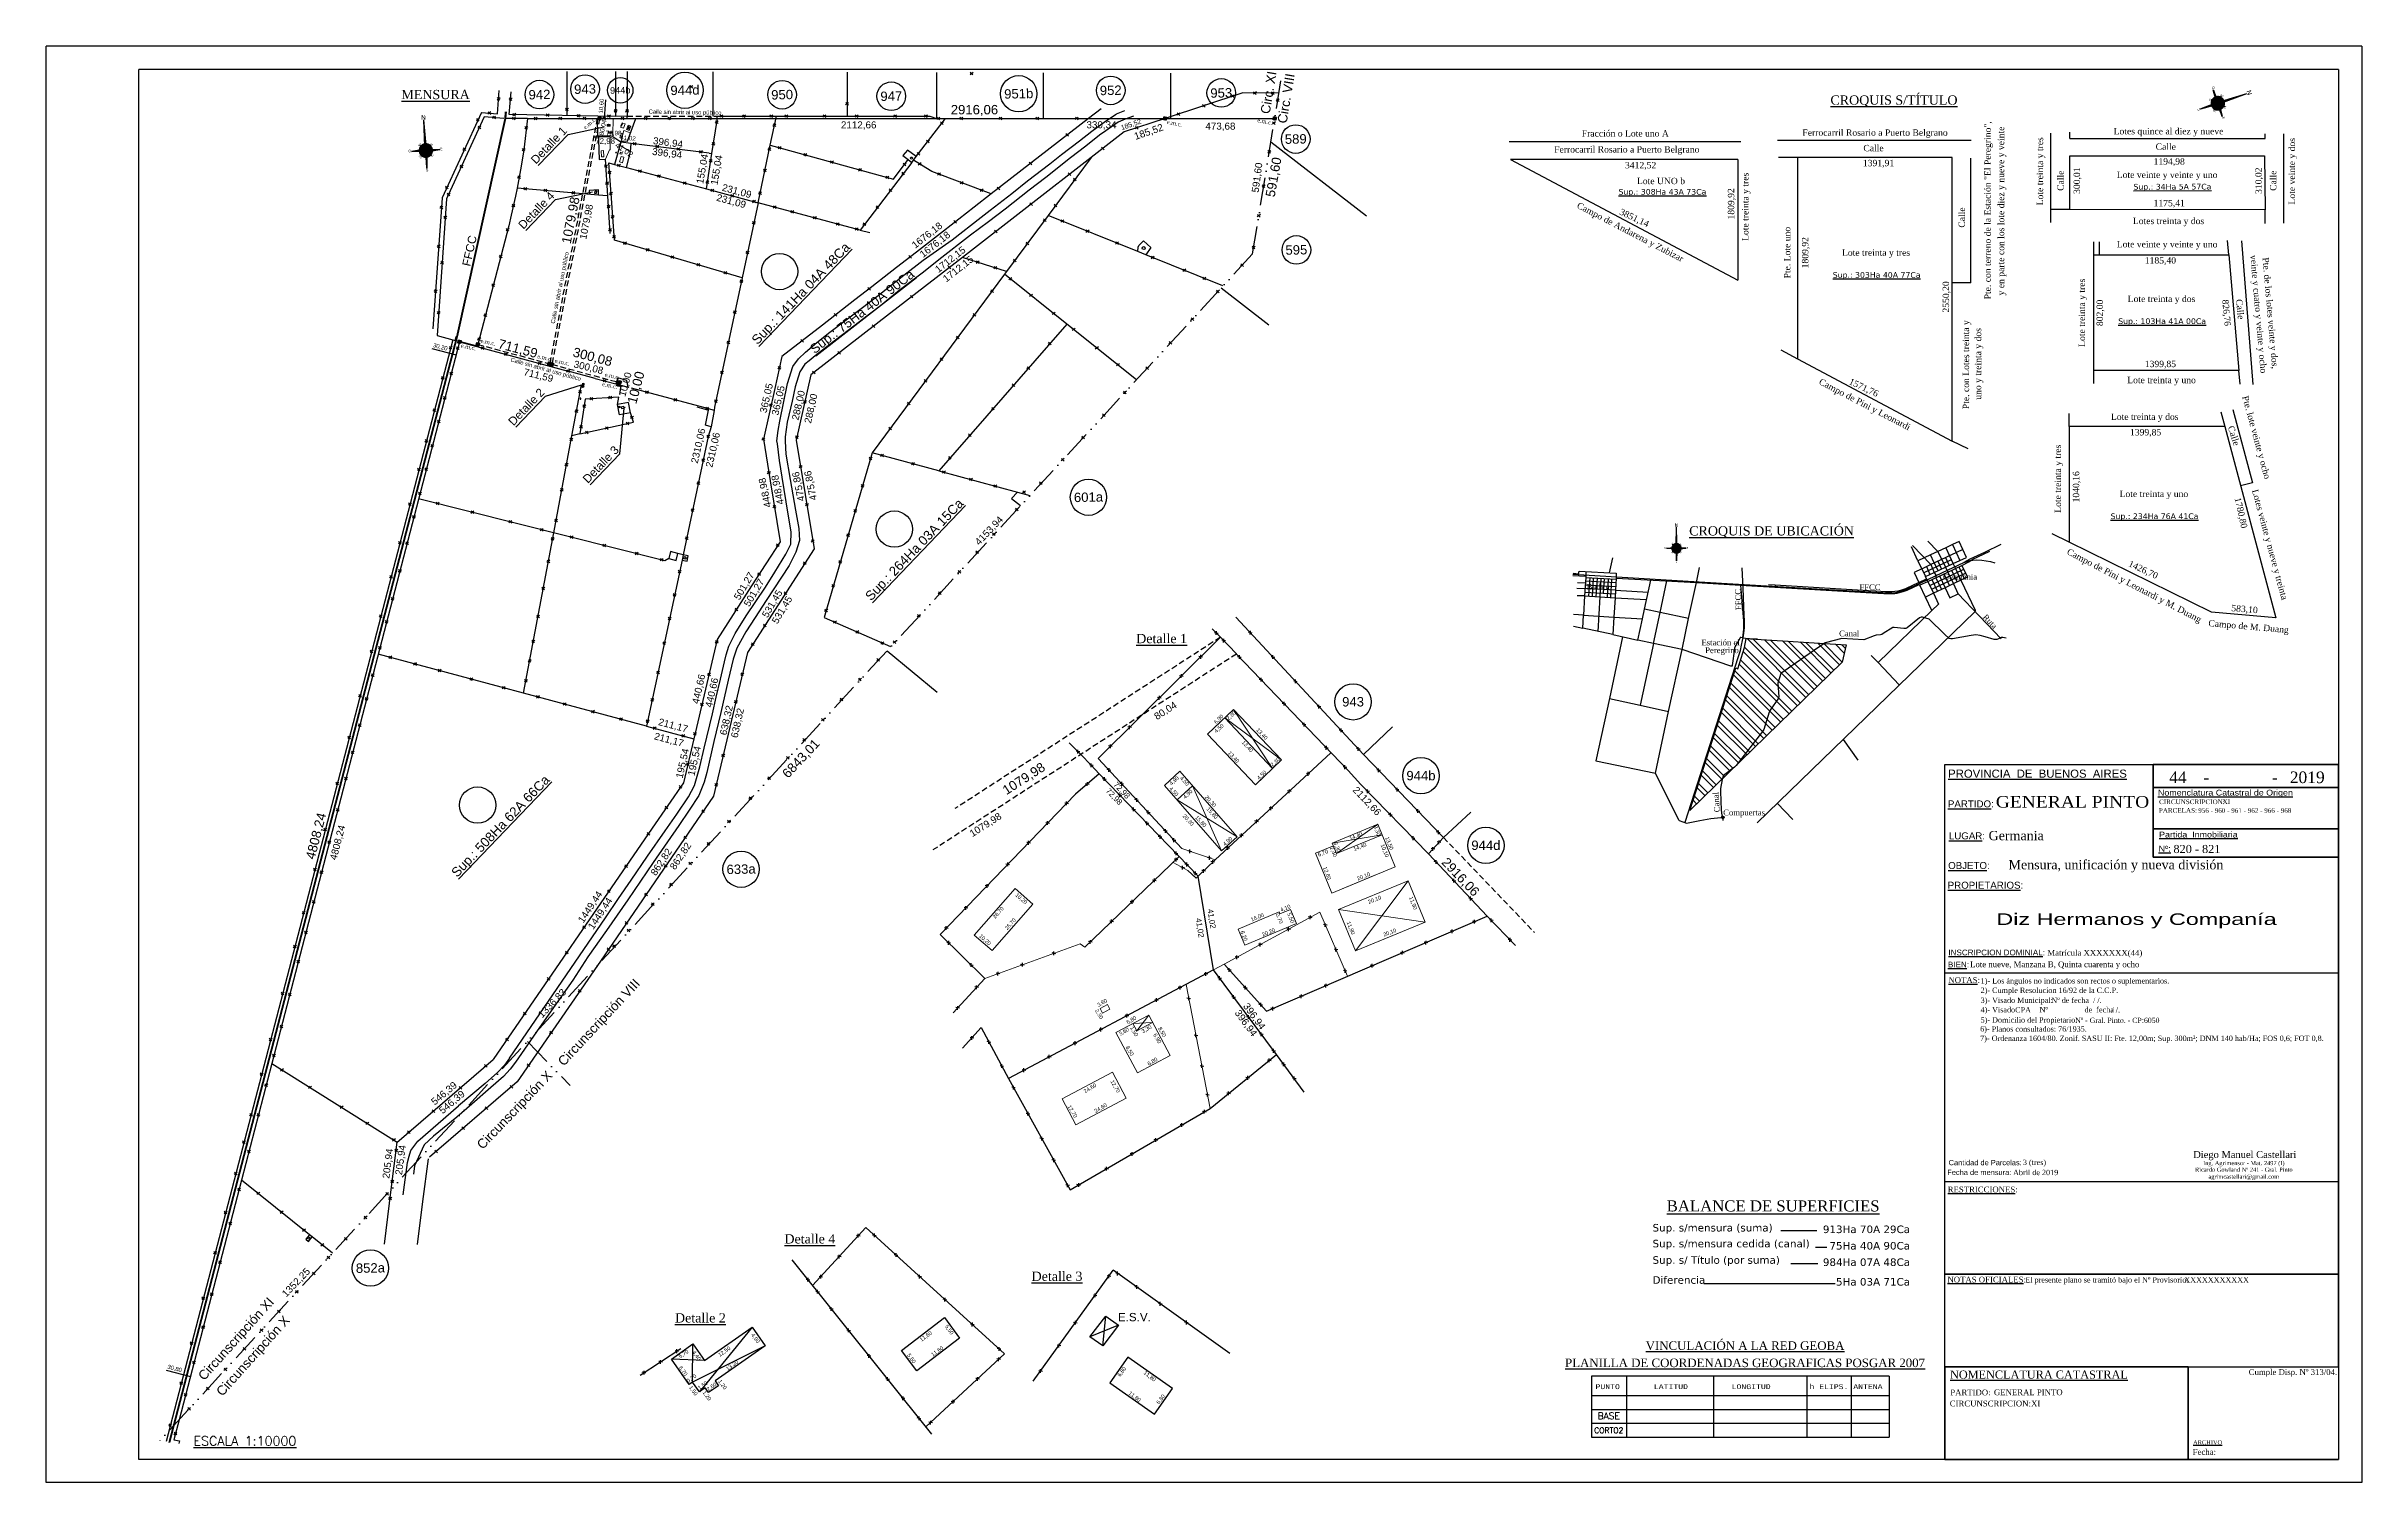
# Model space of a CAD drawing. Header units: feet. Extents: x 1554 to 7460, y 4629 to 11811.
# Drawn here: x 2703 to 3703, y 5405 to 6025 of the extents above; entities that cross this region are included whole.
import ezdxf
from ezdxf.enums import TextEntityAlignment as Align

# ---------------------------------------------------------------- set-up
doc = ezdxf.new("R2010")
doc.units = ezdxf.units.FT
doc.header["$MEASUREMENT"] = 0
doc.linetypes.add('ACAD_ISO12W100', pattern=[21, 12, -3, 0, -3, 0, -3])
doc.linetypes.add('DASHED2', pattern=[0.375, 0.25, -0.125])
doc.layers.get('0').update_dxf_attribs({"linetype": 'CONTINUOUS'})
for name, color, linetype in [('0K-UBICACION', 7, 'CONTINUOUS'), ('Accesiones 0', 1, 'CONTINUOUS'), ('Alambrado', 1, 'CONTINUOUS'), ('Canal', 2, 'CONTINUOUS'), ('CARATULA', 7, 'CONTINUOUS'), ('COTAS', 134, 'CONTINUOUS'), ('CROQUIS', 2, 'CONTINUOUS'), ('Cuadricula', 210, 'CONTINUOUS'), ('Edificaciòn', 1, 'CONTINUOUS'), ('manz2', 90, 'CONTINUOUS'), ('MEDICION', 2, 'CONTINUOUS'), ('Riel', 2, 'CONTINUOUS'), ('Seccion', 6, 'ACAD_ISO12W100'), ('Subdivision', 5, 'CONTINUOUS'), ('Tanques', 140, 'CONTINUOUS'), ('Titulo', 5, 'CONTINUOUS'), ('Ubicacion', 10, 'CONTINUOUS')]:
    doc.layers.add(name, color=color, linetype=linetype)
doc.styles.add('ARIAL', font='arial.ttf')
doc.styles.add('ROMAND', font='romand.shx', dxfattribs={"height": 4})
doc.styles.get("Standard").update_dxf_attribs({"font": 'txt.SHX', "bigfont": 'whgtxt.shx'})
doc.styles.add('style1', font='verdana.ttf')
doc.styles.add('Time New Roman', font='times.ttf')
doc.styles.add('Times New Roman', font='times.ttf')

msp = doc.modelspace()

# ---------------------------------------------------------------- texts
at = {"color": 1, "style": 'Time New Roman'}
for rotation, p in [(40.842967, (2936.191, 5989.323, -199.632)), (348.231567, (3187.173, 5991.882, -99.555)), (348.231567, (3226.244, 5992.619, -99.555)), (348.231567, (2882.24, 5895.327, -199.533)), (348.231567, (2890.782, 5897.407, -99.703)), (348.231567, (2915.302, 5890.634, -0.245)), (348.231567, (2922.775, 5888.798, -99.949)), (348.231567, (2944.38, 5882.781, -99.952)), (348.231567, (2943.321, 5878.711, -99.952))]:
    msp.add_text('e.m.c.', height=1.8, rotation=rotation, dxfattribs=at).set_placement(p)
at = {"color": 3, "style": 'ARIAL'}
for s, rotation, p in [('%%USup.: 141Ha 04A 48Ca', 46.18664, (3010.471, 5896.239, -0.342)), ('%%USup.: 75Ha 40A 90Ca', 37.792805, (3035.154, 5892.339, -99.83)), ('%%USup.: 264Ha 03A 15Ca', 46.18664, (3059.515, 5785.632, -99.83)), ('%%USup.: 508Ha 62A 66Ca', 46.18664, (2880.77, 5666.312, -99.83))]:
    msp.add_text(s, height=4.05143, rotation=rotation, dxfattribs=at).set_placement(p)
at = {"color": 1, "char_height": 1.8231, "width": 3.38878, "attachment_point": 1, "style": 'ARIAL'}
for s, insert, rotation in [('10,60', (2941.805, 5996.439, -99.83), 84.765893), ('30,20', (2870.675, 5897.277, -83.465), 345.345347), ('30,80', (2755.935, 5456.297, -83.35), 345.345347)]:
    msp.add_mtext(s, dxfattribs=dict(at, insert=insert, rotation=rotation))
at = {"color": 1, "attachment_point": 5, "style": 'ARIAL'}
for s, insert, char_height, rotation in [('Detalle 1', (2920.4, 5982.586, 0.18), 3.6, 46.18664), ('Calle sin abrir al uso público', (2979.211, 5996.605, -199.497), 1.8, 359.110736), ('Detalle 4', (2914.986, 5954.482, -99.83), 3.6, 46.18664), ('FFCC', (2886.131, 5937.018, -199.86), 3.6, 77.531839), ('Calle sin abrir al uso público', (2925.351, 5921.009, -99.83), 1.8, 78.771756), ('Calle sin abrir al uso público', (2919.003, 5885.652, -299.555), 1.8, 344.424234), ('Detalle 2', (2910.682, 5869.645, -99.83), 3.6, 46.18664), ('Detalle 3', (2942.826, 5844.792, -99.83), 3.6, 46.18664)]:
    msp.add_mtext(s, dxfattribs=dict(at, insert=insert, char_height=char_height, rotation=rotation))
at = {"color": 1, "insert": (3173.276, 5476.717, 0.562), "char_height": 3.6, "attachment_point": 5, "style": 'ARIAL'}
msp.add_mtext('E.S.V.', dxfattribs=at)
at = {"color": 3, "insert": (3372.438, 5447.765), "char_height": 2.1, "width": 155.65095, "attachment_point": 1}
msp.add_mtext('{\\fCourier New|b0|i0|c0|p49;PUNTO^I^ILATITUD^I^I^ILONGITUD^I^Ih ELIPS. ANTENA}', dxfattribs=at)
at = {"layer": 'Accesiones 0', "char_height": 1.68, "attachment_point": 5, "style": 'ARIAL'}
for s, insert, rotation in [('6,90', (3209.774, 5734.77), 43.174741), ('4,50', (3209.91, 5730.765), 43.174741), ('2,30', (3215.165, 5736.251), 43.174741), ('13,40', (3228.282, 5728.366), 313.174741), ('13,40', (3216.025, 5718.393), 313.174741), ('13,40', (3221.999, 5723.026), 313.174741), ('4,90', (3190.54, 5708.22), 43.174741), ('4,50', (3228.326, 5710.627), 43.174741), ('2,30', (3234.193, 5716.269), 43.174741), ('4,50', (3190.222, 5703.503), 313.174741), ('4,50', (3194.888, 5708.013), 313.174741), ('4,90', (3196.422, 5702.405), 43.174741), ('20,30', (3206.079, 5699.329), 313.174741), ('20,30', (3196.456, 5691.217), 313.174741), ('15,80', (3201.864, 5690.628), 313.174741), ('15,80', (3206.79, 5694.228), 313.174741), ('4,90', (3213.664, 5682.057), 43.174741), ('3,30', (3260.728, 5679.572), 291.608254), ('14,40', (3268.973, 5684.224), 21.608254), ('14,40', (3270.712, 5679.625), 21.608254), ('3,30', (3278.024, 5686.675), 291.608254), ('10,10', (3281.301, 5678.063), 291.608254), ('13,50', (3283.257, 5681.22), 291.608254), ('6,70', (3254.778, 5676.942), 21.608254), ('12,60', (3256.365, 5668.324), 291.608254), ('2,40', (3259.086, 5677.51), 291.608254), ('20,10', (3272.309, 5666.87), 21.608254), ('26,70', (3114.571, 5651.242), 48.160665), ('10,20', (3124.36, 5657.256), 318.160665), ('16,00', (3226.425, 5649.214), 22.271805), ('0,70', (3235.743, 5648.753), 292.271805), ('4,10', (3238.542, 5653.161), 22.271805), ('5,50', (3240.74, 5649.034), 292.271805), ('20,10', (3277.064, 5656.83, -17.002), 21.608254), ('11,90', (3293.552, 5655.413, -17.002), 291.608254), ('10,20', (3108.706, 5639.552), 318.160665), ('26,70', (3119.808, 5646.303), 48.160665), ('6,20', (3220.493, 5641.254), 292.271805), ('20,20', (3231.261, 5642.722), 22.271805), ('11,90', (3266.629, 5644.681, -17.002), 291.608254), ('20,10', (3283.599, 5642.66, -17.002), 21.608254), ('3,60', (3159.409, 5612.341, 0.562), 30.710456), ('2,30', (3157.908, 5607.486, -0.089), 300.710456), ('3,60', (3168.851, 5599.865), 30.710456), ('6,80', (3172.037, 5604.871), 30.710456), ('1,50', (3173.085, 5600.005), 300.710456), ('3,30', (3178.623, 5600.965), 30.710456), ('8,50', (3185.163, 5599.778), 300.710456), ('8,50', (3171.148, 5591.602), 300.710456), ('6,90', (3183.078, 5596.975), 300.710456), ('6,80', (3181.151, 5586.974), 30.710456), ('24,60', (3154.183, 5575.467), 30.710456), ('12,70', (3164.939, 5576.289), 300.710456), ('12,70', (3146.416, 5565.46), 300.710456), ('24,60', (3158.763, 5566.9), 30.710456), ('11,60', (3083.291, 5468.37, 10.732), 35.575081), ('5,50', (3093.222, 5471.234, 10.732), 305.575081), ('5,70', (2978.65, 5460.735, -89.285), 35.758773), ('4,40', (2984.074, 5460.016, -89.285), 305.758773), ('12,50', (2996.257, 5461.799, -89.285), 35.758773), ('4,90', (3009.52, 5467.566, -89.285), 305.758773), ('5,50', (3076.878, 5458.836, 10.732), 305.575081), ('11,60', (3088.205, 5461.916, 10.732), 35.575081), ('6,70', (2978.317, 5453.441, -89.285), 305.758773), ('0,70', (2982.079, 5450.184, -89.285), 35.758773), ('13,20', (2999.595, 5455.853, -89.285), 35.758773), ('6,80', (3167.949, 5453.113, 0.562), 52.56753), ('11,80', (3179.843, 5451.13, 0.562), 322.56753), ('1,50', (2982.673, 5444.931, -89.285), 305.758773), ('1,50', (2986.965, 5447.186, -89.285), 35.758773), ('1,20', (2988.574, 5442.755, -89.285), 305.758773), ('2,60', (2990.743, 5446.57, -89.285), 35.758773), ('1,20', (2995.298, 5447.541, -89.285), 305.758773), ('11,80', (3173.355, 5442.328, 0.562), 322.56753), ('6,80', (3184.752, 5441.206, 0.562), 52.56753)]:
    msp.add_mtext(s, dxfattribs=dict(at, insert=insert, rotation=rotation))
at = {"layer": 'CARATULA', "color": 3, "linetype": 'Continuous', "style": 'ROMAND'}
msp.add_text('%%UESCALA 1:10000', height=4, dxfattribs=at).set_placement((2766.931, 5421.295))
at = {"layer": 'COTAS', "color": 2, "style": 'Time New Roman'}
for s, height, rotation, p in [('Pte. con terreno de la Estación "El Peregrino",', 2.75, 90, (3541.785, 5954.484)), ('y en parte con los lote diez y nueve y veinte', 2.75, 90, (3547.572, 5954.208)), ('Lote treinta y tres', 2.75, 90, (3564.393, 5971.36)), ('Lote veinte y dos', 2.75, 90, (3673.184, 5971.36)), ('Lote treinta y tres', 2.75, 90, (3437.112, 5956.009)), ('Calle', 2.75, 90, (3573.274, 5967.279)), ('300,01', 2.75, 90, (3580.293, 5967.276)), ('Lote veinte y veinte y uno', 2.75, 359.944717, (3619.311, 5969.827)), ('310,02', 2.75, 90, (3658.789, 5967.276)), ('Calle', 2.75, 90, (3665.077, 5967.279)), ('1809,92', 2.75, 90, (3430.962, 5957.275)), ('Campo de Andarena y Zubizar', 2.75, 332.595799, (3387.476, 5945.156)), ('3851,14', 2.75, 334.851779, (3389.219, 5951.265)), ('Calle', 2.75, 90, (3530.629, 5951.393, -319.525)), ('Pte. Lote uno', 2.75, 90, (3455.213, 5936.23)), ('1809,92', 2.75, 90, (3462.957, 5936.19)), ('Lote veinte y veinte y uno', 2.75, 359.944717, (3619.311, 5939.865)), ('veinte y cuatro y veinte y ocho', 2.75, 274.987978, (3658.836, 5909.705)), ('Pte. de los lotes veinte y dos,', 2.75, 274.987978, (3663.966, 5910.152)), ('2550,20', 2.75, 90, (3523.766, 5917.108, -319.525)), ('Lote treinta y tres', 2.75, 90, (3582.467, 5910.27)), ('802,00', 2.75, 90, (3590.211, 5910.23)), ('826,76', 2.75, 275.279947, (3644.994, 5910.288)), ('Calle', 2.75, 275.758362, (3650.837, 5911.78)), ('Pte. con Lotes treinta y ', 2.75, 90, (3532.414, 5888.378)), ('uno y treinta y dos', 2.75, 90, (3537.64, 5888.204)), ('Campo de Pini y Leonardi', 2.75, 332.595799, (3488.727, 5870.757)), ('1571,76', 2.75, 334.851779, (3488.306, 5878.025)), ('Pte. lote veinte y ocho', 2.75, 285.244378, (3657.895, 5856.501)), ('Calle', 2.75, 287.75288, (3648.143, 5857.21)), ('Lote treinta y tres', 2.75, 90, (3572.089, 5838.638)), ('1040,16', 2.75, 90, (3579.957, 5835.148)), ('1780,80', 2.75, 282.704385, (3651.253, 5823.915)), ('Lotes veinte y nueve y treinta', 2.75, 285.244378, (3663.7, 5810.22)), ('Campo de Pini y Leonardi y M. Duang', 2.75, 332.595799, (3605.118, 5792.549)), ('1426,70', 2.75, 334.851779, (3609.03, 5799.406)), ('FFCC', 2.475, 92.074751, (3434.058, 5786.509, -287.572)), ('Ruta', 2.475, 313.425952, (3542.817, 5777.001, -287.572)), ('583,10', 2.75, 355.081282, (3652.761, 5782.388)), ('Campo de M. Duang', 2.75, 355.047892, (3654.517, 5774.87)), ('Canal', 2.475, 93.884653, (3424.613, 5699.025, -287.572))]:
    msp.add_text(s, height=height, rotation=rotation, dxfattribs=at).set_placement(p, align=Align.MIDDLE_CENTER)
for s, height, p in [('Lotes quince al diez y nueve', 2.75, (3619.911, 5988.658)), ('Ferrocarril Rosario a Puerto Belgrano ', 2.75, (3386.473, 5980.796, -319.525)), ('Fracción o Lote uno A', 2.75, (3385.296, 5987.697, -319.525)), ('Ferrocarril Rosario a Puerto Belgrano ', 2.75, (3493.688, 5988.042, -319.525)), ('Calle', 2.75, (3492.512, 5981.369, -319.525)), ('Calle', 2.75, (3618.734, 5981.985)), ('3412,52', 2.75, (3391.932, 5973.996)), ('1391,91', 2.75, (3494.679, 5974.917)), ('1194,98', 2.75, (3620.208, 5975.599)), ('Lote UNO b', 2.75, (3400.702, 5967.16)), ('Lotes treinta y dos', 2.75, (3619.911, 5949.911)), ('1175,41', 2.75, (3620.208, 5957.641)), ('Lote treinta y tres', 2.75, (3493.593, 5936.243)), ('1185,40', 2.75, (3616.414, 5932.892)), ('Lote treinta y dos', 2.75, (3616.894, 5916.286)), ('Lote treinta y uno', 2.75, (3616.894, 5881.248)), ('1399,85', 2.75, (3616.414, 5888.182)), ('Lote treinta y dos', 2.75, (3609.63, 5865.407)), ('1399,85', 2.75, (3610.017, 5858.7)), ('Lote treinta y uno', 2.75, (3613.601, 5832.098)), ('Balbín', 2.475, (3373.563, 5791.964, -287.572)), ('FFCC', 2.475, (3490.982, 5791.821, -287.572)), ('Germania', 2.475, (3529.882, 5796.318, -287.572)), ('Canal', 2.475, (3481.996, 5771.842, -287.572)), ('Estación el ', 2.475, (3426.919, 5767.953, -287.572)), ('Peregrino', 2.475, (3427.07, 5764.591, -287.572)), ('Compuertas', 2.475, (3436.619, 5694.556, -287.572))]:
    msp.add_text(s, height=height, dxfattribs=at).set_placement(p, align=Align.MIDDLE_CENTER)
at = {"layer": 'COTAS', "color": 3, "style": 'style1'}
for s, p in [('%%USup.: 308Ha 43A 73Ca', (3401.335, 5962.48)), ('%%USup.: 303Ha 40A 77Ca', (3493.855, 5926.591)), ('%%USup.: 103Ha 41A 00Ca', (3617.156, 5906.634)), ('%%USup.: 234Ha 76A 41Ca', (3613.863, 5822.446))]:
    msp.add_text(s, height=2.44171, dxfattribs=at).set_placement(p, align=Align.MIDDLE_CENTER)
msp.add_text('%%USup.: 34Ha 5A 57Ca', height=2.44171, rotation=0.082836, dxfattribs=at).set_placement((3621.606, 5964.696), align=Align.MIDDLE_CENTER)
at = {"layer": 'CROQUIS', "style": 'Times New Roman'}
for s, height, p in [('%%UMENSURA', 4, (2871.461, 6002.476)), ('%%UCROQUIS S/TÍTULO', 4, (3501.34, 6000.096)), ('%%UCROQUIS DE UBICACIÓN', 4, (3448.474, 5814.135)), ('%%UDetalle 1', 4, (3185.037, 5767.655)), ('%%UBALANCE DE SUPERFICIES', 4.784, (3449.147, 5522.345)), ('%%UDetalle 4', 4, (3033.113, 5508.521, 10.732)), ('%%UDetalle 3', 4, (3139.867, 5492.372, 0.562)), ('%%UDetalle 2', 4, (2985.841, 5474.41, -89.285)), ('%%UVINCULACIÓN A LA RED GEOBA', 3.68, (3437.02, 5462.596)), ('%%UPLANILLA DE COORDENADAS GEOGRAFICAS POSGAR 2007', 3.68, (3437.02, 5455.163))]:
    msp.add_text(s, height=height, dxfattribs=at).set_placement(p, align=Align.CENTER)
at = {"layer": 'manz2', "color": 3}
for s, height, p in [('BASE', 2.88, (3378.171, 5432.649)), ('CORTO2', 2.4, (3378.171, 5426.649))]:
    msp.add_text(s, height=height, dxfattribs=at).set_placement(p, align=Align.CENTER)
at = {"layer": 'MEDICION', "color": 2, "style": 'style1'}
for s, p in [('913Ha 70A 29Ca', (3508.297, 5513.021)), ('984Ha 07A 48Ca', (3508.297, 5498.829)), ('75Ha 40A 90Ca', (3508.297, 5505.925)), ('5Ha 03A 71Ca', (3508.297, 5490.363))]:
    msp.add_text(s, height=3.25, dxfattribs=at).set_placement(p, align=Align.RIGHT)
at = {"layer": 'MEDICION', "color": 3, "style": 'ARIAL'}
for s, insert, char_height, width, attachment_point, rotation in [('\\pt20.25714;Circ. XI', (3227.683, 5996.527), 4.05143, 63.61612, 1, 80.482117), ('Circ. VIII', (3234.999, 5992.444, -0.097), 4.0514, 63.61612, 1, 80.482117), ('942', (2916.34, 6004.434, -199.745), 4.0514, 7.97874, 5, 1.152886), ('943', (2936.017, 6006.803, -99.83), 4.0514, 7.97874, 5, 1.152886), ('944b', (2951.22, 6006.29), 2.836, 5.58512, 5, 1.152886), ('944d', (2979.178, 6006.34, -199.745), 4.0514, 7.97874, 5, 1.152886), ('950', (3021.138, 6004.395, 0.085), 4.0514, 7.97874, 5, 1.152886), ('947', (3068.292, 6003.757, 0.085), 4.0514, 7.97874, 5, 1.152886), ('2916,06', (3093.977, 5999.972, 0.031), 4.0514, 7.97874, 1, 0.007861), ('951b', (3123.327, 6004.811, -99.83), 4.0514, 7.97874, 5, 1.152886), ('952', (3163.065, 6006.266, -199.745), 4.0514, 7.97874, 5, 1.152886), ('953', (3210.788, 6005.158, 0.09), 4.0514, 7.97874, 5, 1.152886), ('589', (3242.978, 5985.257, -99.83), 4.0514, 7.97874, 5, 1.152886), ('591,60', (3229.857, 5960.669, -0.097), 4.0514, 7.97874, 1, 80.009198), ('1079,98', (2925.833, 5940.546, -0.118), 4.0514, 7.97874, 1, 78.972019), ('595', (3243.241, 5937.399, -99.83), 4.0514, 7.97874, 5, 1.152886), ('711,59', (2899.192, 5898.994, -0.118), 4.0514, 7.97874, 1, 345.234262), ('300,08', (2931.452, 5895.438, -0.118), 4.0514, 7.97874, 1, 345.234262), ('10,00', (2954.189, 5871.695, -0.118), 4.0514, 7.97874, 1, 75.004036), ('601a', (3153.45, 5830.659, -99.83), 4.0514, 7.97874, 5, 1.152886), ('6843,01', (3020.761, 5711.835), 4.0514, 7.97874, 1, 46.868285), ('1079,98', (3115.81, 5705.4, 96.943), 4.0514, 7.97874, 1, 32.785379), ('4808,24', (2815.272, 5675.038), 4.0514, 7.97874, 1, 75.476376), ('633a', (3003.416, 5670.084, -99.83), 4.0514, 7.97874, 5, 1.152886), ('2916,06', (3308.563, 5675.571, -1.855), 4.0514, 7.97874, 1, 313.821221), ('Circunscripción VIII', (2923.876, 5587.577, 199.611), 4.05143, 63.61612, 1, 46.99604), ('Circunscripción X', (2888.863, 5551.667, 99.761), 4.05143, 63.61612, 1, 46.312274), ('852a', (2843.323, 5497.932, -99.83), 4.0514, 7.97874, 5, 1.152886), ('Circunscripción XI', (2768.518, 5451.779, -0.003), 4.05143, 63.61612, 1, 48.09019), ('Circunscripción X', (2776.34, 5445, -0.003), 4.05143, 63.61612, 1, 48.09019)]:
    msp.add_mtext(s, dxfattribs=dict(at, insert=insert, char_height=char_height, width=width, attachment_point=attachment_point, rotation=rotation))
at = {"layer": 'MEDICION', "color": 2, "attachment_point": 1, "style": 'ARIAL'}
for s, insert, char_height, width, rotation in [('80,04', (2942.059, 5987.08, -179.694), 1.9447, 5.10639, 78.835538), ('2112,66', (3046.536, 5992.878, -99.83), 3.0386, 7.97874, 0.039427), ('330,34', (3152.59, 5992.948, -0.092), 3.0386, 7.97874, 0.039427), ('185,52', (3167.191, 5991.074, -30.013), 2.127, 5.58512, 19.148238), ('185,52', (3172.816, 5987.746, -0.092), 3.0386, 7.97874, 19.148238), ('473,68', (3203.946, 5992.349, -99.83), 3.0386, 7.97874, 0.039427), ('72,98', (2940.456, 5985.621, -179.636), 2.4309, 6.38299, 0.039427), ('72,98', (2944.991, 5988.808, -487.64), 1.9447, 5.10639, 0.039427), ('41,02', (2950.155, 5984.063, -20.024), 2.4309, 6.38299, 325.041996), ('41,02', (2951.248, 5986.952, -79.821), 1.9447, 5.10639, 355.458411), ('396,94', (2965.233, 5981.501, -99.83), 3.0386, 7.97874, 352.611776), ('396,94', (2965.616, 5986.136, -99.83), 3.0386, 7.97874, 352.611776), ('155,04', (2984.042, 5966.24, -99.83), 3.0386, 7.97874, 80.224619), ('155,04', (2990.191, 5965.776, -99.83), 3.0386, 7.97874, 80.224619), ('591,60', (3223.89, 5962.4, -99.83), 3.0386, 7.97874, 82.492394), ('231,09', (2993.294, 5961.644, -99.758), 3.0386, 7.97874, 345.079346), ('231,09', (2995.681, 5965.973, -99.758), 3.0386, 7.97874, 345.079346), ('1079,98', (2933.556, 5942.319, -99.83), 3.0386, 7.97874, 78.835538), ('1676,18', (3076.753, 5940.23, -100.118), 3.0386, 7.97874, 38.12864), ('1676,18', (3080.153, 5936.266, -100.118), 3.0386, 7.97874, 38.12864), ('1712,15', (3086.768, 5929.743, -100.118), 3.0386, 7.97874, 38.12864), ('1712,15', (3090.16, 5925.707, -100.118), 3.0386, 7.97874, 38.12864), ('711,59', (2909.968, 5886.321, -99.83), 3.0386, 7.97874, 346.258329), ('300,08', (2931.601, 5889.747, -99.83), 3.0386, 7.97874, 346.258329), ('10,00', (2950.456, 5874.689, 0.023), 3.0386, 7.97874, 74.454678), ('365,05', (3011.401, 5867.449, -0.087), 3.0386, 7.97874, 77.271592), ('365,05', (3016.518, 5866.442, -0.087), 3.0386, 7.97874, 77.271592), ('288,00', (3025.239, 5864.35, -0.087), 3.0386, 7.97874, 77.271592), ('288,00', (3030.622, 5862.969, -0.087), 3.0386, 7.97874, 77.271592), ('2310,06', (2981.708, 5845.718, -99.83), 3.0386, 7.97874, 77.271592), ('2310,06', (2988.012, 5843.934, -99.83), 3.0386, 7.97874, 77.271592), ('448,98', (3019.025, 5827.164, -0.087), 3.0386, 7.97874, 101.700945), ('475,86', (3027.976, 5828.584, -0.087), 3.0386, 7.97874, 101.700945), ('475,86', (3033.215, 5829.003, -0.087), 3.0386, 7.97874, 101.700945), ('448,98', (3013.524, 5825.928, -0.087), 3.0386, 7.97874, 101.700945), ('4153,94', (3104.059, 5811.766, 0.11), 3.0386, 7.97874, 46.236487), ('501,27', (3000.066, 5787.554, -0.087), 3.0386, 7.97874, 59.236855), ('501,27', (3004.351, 5784.669, -0.087), 3.0386, 7.97874, 59.236855), ('531,45', (3012.2, 5779.907, -0.087), 3.0386, 7.97874, 59.236855), ('531,45', (3016.475, 5777.249, -0.087), 3.0386, 7.97874, 59.236855), ('440,66', (2982.165, 5741.893, -0.087), 3.0386, 7.97874, 77.271592), ('440,66', (2987.818, 5740.33, -0.087), 3.0386, 7.97874, 77.271592), ('638,32', (2994.1, 5728.382, -0.087), 3.0386, 7.97874, 77.271592), ('80,04', (3181.391, 5736.956, -2.769), 3.0386, 7.97874, 32.648898), ('211,17', (2968.208, 5735.31, -99.758), 3.0386, 7.97874, 345.079346), ('638,32', (2998.907, 5727.213, -0.087), 3.0386, 7.97874, 77.271592), ('211,17', (2966.403, 5729.155, -99.758), 3.0386, 7.97874, 345.079346), ('195,54', (2975.166, 5709.777, -0.087), 3.0386, 7.97874, 77.271592), ('195,54', (2980.272, 5710.834, -0.087), 3.0386, 7.97874, 77.271592), ('72,98', (3162.489, 5705.392, -85.586), 2.4309, 6.38299, 313.852787), ('72,98', (3165.766, 5708.043, -5.78), 2.4309, 6.38299, 313.852787), ('2112,66', (3269.522, 5706.123, -101.716), 3.0386, 7.97874, 313.852787), ('1079,98', (3101.691, 5686.425, -2.769), 3.0386, 7.97874, 32.648898), ('4808,24', (2825.685, 5674.565, 0.11), 3.0386, 7.97874, 75.350232), ('862,82', (2972.374, 5671.208, 0.11), 3.0386, 7.97874, 56.462289), ('862,82', (2964.045, 5668.659, 0.11), 3.0386, 7.97874, 56.462289), ('1449,44', (2932.704, 5648.246, 0.11), 3.0386, 7.97874, 56.462289), ('1449,44', (2937.027, 5645.44, 0.11), 3.0386, 7.97874, 56.462289), ('41,02', (3207.231, 5653.087, 77.037), 2.4309, 6.38299, 278.855356), ('41,02', (3202.162, 5649.174, 77.037), 2.4309, 6.38299, 278.855356), ('1336,83', (2915.361, 5607.762, 0.11), 3.0386, 7.97874, 46.236487), ('396,94', (3222.484, 5612.754, -2.769), 3.0386, 7.97874, 306.425136), ('396,94', (3218.874, 5609.821, -2.769), 3.0386, 7.97874, 306.425136), ('546,39', (2869.147, 5570.366, 0.11), 3.0386, 7.97874, 39.938199), ('546,39', (2872.542, 5566.59, 0.11), 3.0386, 7.97874, 39.938199), ('205,94', (2853.953, 5538.326, 0.11), 3.0386, 7.97874, 82.534978), ('205,94', (2848.459, 5536.787, 0.11), 3.0386, 7.97874, 82.534978), ('1352,25', (2804.77, 5487.241, 0.11), 3.0386, 7.97874, 46.236487)]:
    msp.add_mtext(s, dxfattribs=dict(at, insert=insert, char_height=char_height, width=width, rotation=rotation))
at = {"layer": 'MEDICION', "color": 3, "char_height": 4.0514, "width": 7.97874, "attachment_point": 5, "style": 'ARIAL'}
for s, insert in [('943', (3267.723, 5742.323, -2.769)), ('944b', (3297.052, 5710.458, -2.769)), ('944d', (3325.09, 5680.385, -2.769))]:
    msp.add_mtext(s, dxfattribs=dict(at, insert=insert))
at = {"layer": 'MEDICION', "color": 2, "char_height": 3.25, "attachment_point": 1, "style": 'style1'}
for s, insert, width in [('Sup. s/mensura (suma)', (3397.064, 5516.954), 78.97514), ('Sup. s/mensura cedida (canal)', (3397.064, 5510.108), 78.97514), ('Sup. s/ Título (por suma)', (3397.064, 5503.012), 66.29099), ('Diferencia', (3397.064, 5494.394), 36.38605)]:
    msp.add_mtext(s, dxfattribs=dict(at, insert=insert, width=width))

# ---------------------------------------------------------------- blocks, each defined once
blk = doc.blocks.new('MENS-V1-MA')
at = {"layer": 'CARATULA', "color": 8}
for p, q in [((0, 90), (90, 90)), ((0, 90), (90, 90)), ((0, 0), (0, 90)), ((90, 50), (90, 90)), ((90, 90), (90, 50)), ((90, 50), (170, 50)), ((170, 0), (170, 50)), ((0, 0), (170, 0)), ((0, 0), (170, 0))]:
    blk.add_line(p, q, dxfattribs=at)
at = {"layer": 'CARATULA', "color": 2, "style": 'ARIAL'}
for s, height, p in [('%%uPROVINCIA  DE  BUENOS  AIRES', 3.5, (1.4, 84.3)), ('%%uPARTIDO%%U:', 3, (1.3, 71.5)), ('%%uLUGAR%%U:', 3, (1.7, 57.7)), ('%%uOBJETO%%U:', 3, (1.4, 44.9)), ('%%UPROPIETARIOS%%U:', 3, (1.2, 36.4)), ('%%uINSCRIPCION DOMINIAL%%U:', 2.5, (1.5, 7.6)), ('%%uBIEN%%U:', 2.5, (1.3, 2.4))]:
    blk.add_text(s, height=height, dxfattribs=at).set_placement(p)
at = {"layer": 'CARATULA', "color": 3, "style": 'Time New Roman', "width": 8.977718, "flags": 4}
blk.add_attdef('PARTIDO', text='', height=5, dxfattribs=at).set_placement((22, 71.4), (88.2, 71.4), align=Align.FIT)
at = {"layer": 'CARATULA', "color": 3, "style": 'Time New Roman', "flags": 4}
for tag, p, height in [('LUGAR', (18.9, 57.3), 4), ('OBJETO', (19.9, 44.8), 4), ('BIEN', (10.9, 2.5), 2.5), ('INSCRIPCIONDOMINIAL', (44.2, 7.5), 2.5)]:
    blk.add_attdef(tag, p, '', height=height, dxfattribs=at)
at = {"layer": 'CARATULA', "color": 6, "style": 'ARIAL', "flags": 4}
for tag, width, p, p2 in [('PROPIETARIORENGLÓN1', 19.62236, (5.4, 28.6), (157.9, 28.6)), ('PROPIETARIORENGLÓN2', 19.908582, (5.4, 20.7), (160.1, 20.7)), ('PROPIETARIORENGLÓN3', 19.940384, (5.4, 12.3), (160.3, 12.3))]:
    blk.add_attdef(tag, text='', height=5, dxfattribs=dict(at, width=width)).set_placement(p, p2, align=Align.FIT)
blk = doc.blocks.new('MENS-V4-MA')
at = {"layer": 'CARATULA', "color": 8}
for p, q in [((0, 40), (170, 40)), ((0, 40), (170, 40)), ((0, 0), (0, 40)), ((170, 0), (170, 40)), ((0, 0), (170, 0)), ((170, 0), (0, 0))]:
    blk.add_line(p, q, dxfattribs=at)
at = {"layer": 'CARATULA', "color": 2, "style": 'Time New Roman'}
blk.add_text('%%uRESTRICCIONES%%U:', height=2.5, dxfattribs=at).set_placement((1.2, 35.3))
at = {"layer": 'CARATULA', "color": 3, "style": 'Time New Roman', "flags": 4}
for tag, p in [('RESTRICCION01', (1.8, 30.8)), ('RESTRICCION02', (1.8, 27)), ('RESTRICCION03', (1.8, 23.1)), ('RESTRICCION04', (1.8, 19.3)), ('RESTRICCION05', (1.8, 15.3)), ('RESTRICCION06', (1.8, 11.5)), ('RESTRICCION07', (1.8, 7.6)), ('RESTRICCION08', (1.8, 3.7))]:
    blk.add_attdef(tag, p, '', height=2.3, dxfattribs=at)
blk = doc.blocks.new('MENS-V5-MA')
at = {"layer": 'CARATULA', "color": 8}
for p, q in [((0, 40), (170, 40)), ((0, 0), (0, 40)), ((170, 0), (170, 40)), ((0, 0), (170, 0))]:
    blk.add_line(p, q, dxfattribs=at)
at = {"layer": 'CARATULA', "color": 2, "style": 'Time New Roman'}
blk.add_text('%%UNOTAS OFICIALES%%U:', height=2.5, dxfattribs=at).set_placement((1.1, 36.4))
at = {"layer": 'CARATULA', "color": 3, "style": 'Time New Roman'}
blk.add_text('El presente plano se tramitó bajo el Nº Provisorio:', height=2.3, dxfattribs=at).set_placement((34.7, 36.4))
at = {"layer": 'CARATULA', "color": 3, "style": 'Time New Roman', "flags": 4}
for tag, p in [('NOTAOFICIAL01', (1.4, 31.3)), ('NROPROVISORIO', (103.4, 36.4)), ('NOTAOFICIAL02', (1.6, 27.5)), ('NOTAOFICIAL03', (1.6, 24)), ('NOTAOFICIAL04', (1.6, 20.5)), ('NOTAOFICIAL05', (1.6, 16.8)), ('NOTAOFICIAL06', (1.6, 12.9)), ('NOTAOFICIAL07', (1.6, 9.1)), ('NOTAOFICIAL08', (1.6, 5.3))]:
    blk.add_attdef(tag, p, '', height=2.3, dxfattribs=at)
blk = doc.blocks.new('MENS-V6-MA')
at = {"layer": 'CARATULA', "color": 8, "lineweight": 80}
for p, q in [((105, 40), (0, 40)), ((0, 40), (0, 0)), ((105, 0), (105, 40)), ((105, 0), (0, 0))]:
    blk.add_line(p, q, dxfattribs=at)
at = {"layer": 'CARATULA', "color": 3, "style": 'Time New Roman'}
blk.add_text('%%UNOMENCLATURA CATASTRAL', height=3.5, dxfattribs=at).set_placement((2.2, 34.9))
at = {"layer": 'CARATULA', "color": 2, "linetype": 'Continuous', "lineweight": 25, "style": 'Times New Roman'}
for s, p in [('PARTIDO:', (2.3, 27.7)), ('CIRCUNSCRIPCION:', (2.1, 22.9))]:
    blk.add_text(s, height=2.5, dxfattribs=at).set_placement(p)
at = {"layer": 'CARATULA', "color": 3, "linetype": 'Continuous', "lineweight": 25, "style": 'Times New Roman'}
for tag, p in [('EXALTACION_DE_LA_CRUZ_XXXXXXX', (21.2, 27.8)), ('XXXXX', (86.5, 27.9)), ('XXX', (19.5, 18.1)), ('XXXX', (37.2, 22.9)), ('XXXXXX', (86.3, 22.8)), ('XXXXXX', (86.3, 17.7)), ('XXXXXX', (17.8, 8.1)), ('XXXXX', (20.2, 13.1))]:
    blk.add_attdef(tag, p, '', height=2.5, dxfattribs=at)
at = {"layer": 'CARATULA', "color": 2, "linetype": 'Continuous', "lineweight": 25, "style": 'Times New Roman'}
for tag, p in [('FRACCIÓN:', (65.9, 27.9)), ('PARCELA:', (65.7, 17.7)), ('CHACRA:', (1.8, 13.1))]:
    blk.add_attdef(tag, p, '', height=2.5, dxfattribs=at)
for tag, p in [('SECCIÓN:', (18.9, 18.1)), ('MANZANA:', (85.8, 22.8)), ('QUINTA:', (17.4, 8.1))]:
    blk.add_attdef(tag, text='', height=2.5, dxfattribs=at).set_placement(p, align=Align.RIGHT)
at = {"layer": 'CARATULA', "color": 3, "style": 'Time New Roman', "flags": 4}
blk.add_attdef('LOCALIDADFECHA', (3.8, 2.8), '', height=2.2, dxfattribs=at)
blk = doc.blocks.new('MENS-V3-MA')
at = {"layer": 'CARATULA', "color": 8}
for p, q in [((0, 90), (170, 90)), ((0, 0), (0, 90)), ((170, 0), (170, 90)), ((0, 0), (170, 0))]:
    blk.add_line(p, q, dxfattribs=at)
at = {"layer": 'CARATULA', "color": 2}
for s, height, style, p in [('%%UNOTAS%%U:', 2.5, 'Time New Roman', (1.5, 85.7)), ('Fecha de mensura:', 2.3, 'ARIAL', (1, 2.8)), ('Cantidad de Parcelas:', 2.3, 'ARIAL', (1.6, 7))]:
    blk.add_text(s, height=height, dxfattribs=dict(at, style=style)).set_placement(p)
at = {"layer": 'CARATULA', "color": 3, "style": 'Time New Roman'}
for s, p in [('2)- Cumple Resolucíon 16/92 de la C.C.P.', (15.4, 81.4)), ('4)- Visado            Nº                  de  fecha', (15.4, 73)), ('3)- Visado Municipal:', (15.4, 77.1)), ('5)- Domicilio del Propietario:', (15.4, 68.6))]:
    blk.add_text(s, height=2.3, dxfattribs=at).set_placement(p)
at = {"layer": 'CARATULA', "color": 3, "style": 'Time New Roman', "flags": 4}
for tag, p in [('NOTA1', (15.4, 85.5)), ('CPA/CPI', (30.3, 73)), ('NºDEVISADO', (43.5, 73)), ('VISADOMUNICIPALNº', (45.9, 77.1)), ('DOMICILIOPROPIETARIO', (56.3, 68.5)), ('FECHADEVISADO', (66, 73)), ('NOTA06', (15.2, 64.7)), ('NOTA07', (15.2, 60.7)), ('NOTA08', (15.2, 56.9)), ('NOTA09', (15.2, 52.9)), ('NOTA10', (15.2, 49.2)), ('NOTA11', (15.2, 45.4)), ('NOTA12', (15.2, 41.6)), ('NOTA13', (15.2, 37.7)), ('NOTA14', (15.2, 34.4)), ('NOTA15', (15.2, 30.8)), ('NOTA16', (15.2, 27.6)), ('NOTA17', (15.2, 24)), ('NOTA18', (15.2, 20.6)), ('FECHAMENSURA', (29.4, 2.7)), ('CANTIDADPARCELAS', (33.7, 7.1))]:
    blk.add_attdef(tag, p, '', height=2.3, dxfattribs=at)
at = {"layer": 'CARATULA', "color": 4, "style": 'Time New Roman', "flags": 4}
blk.add_attdef('NOMBREPROFESIONAL', text='', height=3, dxfattribs=at).set_placement((129.5, 10.2), align=Align.CENTER)
at = {"layer": 'CARATULA', "color": 2, "style": 'Time New Roman', "flags": 4}
for tag, p in [('DOMICILIOPROFESIONAL', (129.1, 4.2)), ('TITULO-MATRICULANº', (129.1, 7.1)), ('E-MAIL', (129.1, 1.2))]:
    blk.add_attdef(tag, text='', height=2, dxfattribs=at).set_placement(p, align=Align.CENTER)
blk = doc.blocks.new('MENS-V7-MA')
at = {"layer": 'CARATULA', "color": 8}
for p, q in [((0, 40), (65, 40)), ((0, 40), (0, 0)), ((65, 40), (65, 0)), ((0, 0), (65, 0))]:
    blk.add_line(p, q, dxfattribs=at)
at = {"layer": 'CARATULA', "color": 2, "style": 'Time New Roman'}
blk.add_text('Fecha:', height=2.5, dxfattribs=at).set_placement((2, 2))
at = {"layer": 'CARATULA', "color": 3, "style": 'Time New Roman'}
blk.add_text('%%uARCHIVO', height=1.8, dxfattribs=at).set_placement((2.2, 6.5))
at = {"layer": 'CARATULA', "color": 3, "insert": (26.2, 39), "char_height": 2.5, "width": 38.799, "attachment_point": 1}
blk.add_mtext('\\fRomantic|b0|i0|c2|p2;\\C2;Cumple Disp. Nº 313/04.', dxfattribs=at)
at = {"layer": 'CARATULA', "color": 3, "style": 'Time New Roman', "flags": 4}
blk.add_attdef('FILEFECHA', (11.7, 1.9), '', height=2.5, dxfattribs=at)
blk = doc.blocks.new('MENS-V2-MA')
at = {"layer": 'CARATULA', "color": 8, "lineweight": 80}
for p, q in [((0, 40), (80, 40)), ((0, 40), (0, 0)), ((80, 40), (80, 0)), ((80, 30), (0, 30)), ((0, 12.3), (80, 12.3)), ((0, 0), (80, 0))]:
    blk.add_line(p, q, dxfattribs=at)
at = {"layer": 'CARATULA', "color": 3, "style": 'Time New Roman'}
for p in [(21.6, 32), (51.2, 32)]:
    blk.add_text('-', height=5, dxfattribs=at).set_placement(p)
at = {"layer": 'CARATULA', "color": 2, "style": 'ARIAL', "width": 1.1}
for s, p in [('%%uNomenclatura Catastral de Origen', (2, 26.6)), ('%%uPartida  Inmobiliaria', (2.5, 8.5)), ('%%UNº:', (2.3, 2.4))]:
    blk.add_text(s, height=2.5, dxfattribs=at).set_placement(p)
at = {"layer": 'CARATULA', "color": 2, "lineweight": 25, "style": 'Times New Roman'}
blk.add_text('CIRCUNSCRIPCION:', height=2, dxfattribs=at).set_placement((2.5, 22.9))
at = {"layer": 'CARATULA', "color": 3, "style": 'Time New Roman'}
for tag, p in [('XXX', (10.6, 32)), ('XXXX', (37.8, 32)), ('XXXX', (66.5, 32))]:
    blk.add_attdef(tag, text='', height=5, dxfattribs=at).set_placement(p, align=Align.CENTER)
at = {"layer": 'CARATULA', "color": 2, "linetype": 'Continuous', "lineweight": 25, "style": 'Times New Roman'}
for tag, p in [('SECCIÓN:', (2.4, 19.2)), ('MANZANA:', (50.5, 19.5)), ('FRACCIÓN:', (50.6, 23.1)), ('CHACRA:', (2.4, 15.6)), ('PARCELA:', (50.6, 15.7))]:
    blk.add_attdef(tag, p, '', height=2, dxfattribs=at)
at = {"layer": 'CARATULA', "color": 3, "linetype": 'Continuous', "lineweight": 25, "style": 'Times New Roman'}
for tag, p, height in [('XXXXX', (16.3, 19.2), 2), ('XXXX', (29.9, 22.9), 2), ('XXXXX', (66.6, 19.5), 2), ('XXXXX', (66.7, 23.1), 2), ('XXXXX', (16.1, 15.6), 2), ('XXXXXX', (66.7, 15.7), 2), ('1234567890123456789012345', (8.7, 1.8), 3.5)]:
    blk.add_attdef(tag, p, '', height=height, dxfattribs=at)
blk = doc.blocks.new('A$Cc8157756')
at = {"color": 2}
for p, q in [((10.8, 8.5), (2.8, 16.7)), ((9.7, 10), (2.8, 16.7)), ((10.6, 8.3), (2.8, 16.7)), ((10.8, 8.5), (6.6, 12.8)), ((11.1, 8.7), (9.7, 10)), ((11.8, 9), (12.1, 10.5)), ((12.1, 9), (12.1, 10.5)), ((12.1, 10.5), (12.4, 9)), ((12.1, 9), (12.1, 10.5)), ((13.1, 8.7), (16.4, 11.4)), ((13.1, 8.7), (16.4, 11.4)), ((16.4, 11.4), (13.4, 8.5)), ((13.4, 8.5), (16.4, 11.4)), ((13.4, 8.5), (16.4, 11.4)), ((13.6, 8.2), (16.4, 11.4)), ((10.5, 6.2), (7.7, 2.9)), ((10.7, 5.9), (7.7, 2.9)), ((10.7, 5.9), (7.7, 2.9)), ((11, 5.7), (7.7, 2.9)), ((7.8, 3), (10.7, 5.9)), ((11, 5.7), (7.8, 3)), ((10.3, 7.5), (8.7, 7.2)), ((8.7, 7.2), (10.2, 6.9)), ((10.2, 7.2), (8.7, 7.2)), ((9.4, 8.3), (11.1, 7.2)), ((11.4, 7.8), (9.4, 8.3)), ((11.1, 7.2), (9.4, 6.1)), ((9.4, 6.1), (11.4, 6.5)), ((10.7, 5.9), (9.9, 5.1)), ((11.4, 6.5), (10.9, 4.6)), ((10.9, 4.6), (12, 6.3)), ((11, 9.9), (11.4, 7.8)), ((12.1, 8.1), (11, 9.9)), ((11.1, 7.2), (11.2, 7.5)), ((11.1, 7.2), (13, 7.2)), ((11.5, 7.2), (11.1, 7.2)), ((11.4, 6.5), (12.7, 7.8)), ((11.4, 7.8), (12.7, 6.5)), ((11.7, 7.6), (11.4, 7.8)), ((11.4, 6.5), (11.7, 6.8)), ((12, 3.9), (11.7, 5.4)), ((12.1, 8.1), (12, 6.3)), ((12.1, 6.6), (12, 6.3)), ((12, 6.3), (13.1, 4.5)), ((12.3, 5.4), (12, 3.9)), ((12, 5.4), (12, 3.9)), ((13.2, 9.8), (12.1, 8.1)), ((12.1, 7.7), (12.1, 8.1)), ((12.4, 6.8), (12.7, 6.5)), ((12.5, 7.6), (12.7, 7.8)), ((12.6, 7.2), (13, 7.2)), ((12.7, 7.8), (13.2, 9.8)), ((14.7, 8.3), (12.7, 7.8)), ((12.7, 6.5), (14.7, 6.1)), ((13.1, 4.5), (12.7, 6.5)), ((13, 7.2), (14.7, 8.3)), ((14.7, 6.1), (13, 7.2)), ((13.1, 5.7), (17.5, 1.6)), ((17.5, 1.6), (13.3, 5.9)), ((13.3, 5.9), (17.5, 1.6)), ((13.3, 5.9), (17.5, 1.6)), ((13.3, 5.9), (17.5, 1.6)), ((13.5, 6.1), (17.5, 1.6)), ((17.5, 1.6), (13.5, 6.1)), ((15.4, 7.1), (13.9, 7.5)), ((15.4, 7.1), (13.9, 7.2)), ((13.9, 6.9), (15.4, 7.1)), ((15.4, 7.1), (15.4, 7.1)), ((15.4, 7.1), (15.4, 7.1)), ((15.4, 7.1), (15.4, 7.1)), ((15.4, 7.1), (15.4, 7.1)), ((15.4, 7.1), (15.4, 7.1)), ((15.4, 7.1), (15.4, 7.1)), ((15.4, 7.1), (15.4, 7.1)), ((15.4, 7.1), (15.4, 7.1)), ((15.4, 7.1), (15.4, 7.1)), ((15.4, 7.1), (15.4, 7.1)), ((15.4, 7.1), (15.4, 7.1)), ((15.4, 7.1), (15.4, 7.1)), ((15.4, 7.1), (15.4, 7.1)), ((15.4, 7.1), (15.4, 7.1)), ((15.4, 7.1), (15.4, 7.1)), ((15.4, 7.1), (15.4, 7.1)), ((15.4, 7.1), (15.4, 7.1)), ((15.4, 7.1), (15.4, 7.1)), ((15.4, 7.1), (15.4, 7.1))]:
    blk.add_line(p, q, dxfattribs=at)
at = {"color": 2, "linetype": 'Continuous'}
for p, q in [((12, 7.3), (12.1, 7.1)), ((12, 7.3), (12.1, 7.1)), ((12.1, 7.1), (12, 7.3)), ((12.1, 7.1), (12, 7.3)), ((12, 7.1), (12.1, 7.3)), ((12.1, 7.3), (12, 7.1)), ((12.1, 7.3), (12, 7.1)), ((12, 7.1), (12.1, 7.3))]:
    blk.add_line(p, q, dxfattribs=at)
at = {"color": 2}
for radius in [0.925, 0.834, 0.785, 0.736, 0.736, 0.736, 0.736, 0.736, 0.686, 0.686, 0.686, 0.686, 0.686, 0.686, 0.637, 0.588]:
    blk.add_circle((12.1, 7.2), radius, dxfattribs=at)
for radius, start, end in [(2.87, 91.0627, 127.8705), (2.87, 44.3035, 89.3035), (2.87, 139.9966, 177.5442), (2.87, 181.156, 219.3616), (2.78, 157.3418, 177.1124), (2.78, 181.611, 201.6598), (2.78, 140.248, 156.6598), (2.78, 202.3418, 219.0396), (2.41, 158.9366, 175.0726), (2.41, 183.7612, 200.0397), (2.41, 141.4313, 155.0397), (2.41, 203.9366, 217.5221), (1.83, 162.7081, 196.2071), (2.87, 229.2453, 267.4509), (2.78, 229.5674, 246.2651), (2.78, 111.9471, 127.5907), (1.83, 207.7081, 224.3035), (1.83, 134.3035, 151.2071), (2.41, 231.0848, 244.6703), (2.41, 113.5672, 126.2731), (1.48, 166.5615, 192.2887), (1.83, 224.3035, 234.6698), (1.83, 224.3035, 240.8989), (1.83, 117.3999, 134.3035), (1.48, 134.3035, 147.2887), (1.48, 211.5615, 224.3035), (1.48, 121.3183, 134.3035), (1.48, 224.3035, 237.0454), (2.78, 246.9471, 266.9959), (2.78, 91.4946, 111.2651), (0.925, 134.3035, 224.3035), (2.41, 93.5343, 109.6703), (2.41, 248.5672, 264.8457), (0.925, 44.3035, 134.3035), (0.925, 224.3035, 314.3035), (0.555, 134.3035, 224.3035), (1.83, 252.3999, 285.8989), (1.83, 72.3999, 105.8989), (1.48, 76.3183, 102.0454), (0.555, 44.3035, 134.3035), (0.555, 224.3035, 314.3035), (1.48, 256.3183, 283.4163), (2.87, 271.0627, 308.9342), (2.78, 271.4946, 291.2651), (2.78, 66.9471, 86.9959), (2.41, 273.5343, 289.6703), (2.41, 68.5672, 84.8457), (0.555, 314.3035, 44.3035), (0.925, 314.3035, 44.3035), (1.48, 300.0136, 314.3035), (1.48, 44.3035, 57.0454), (1.83, 297.3999, 314.3035), (1.83, 44.3035, 60.8989), (2.41, 293.5672, 307.2865), (2.41, 51.0848, 64.6703), (1.83, 44.3035, 54.6698), (1.48, 31.5615, 44.3035), (1.48, 314.3035, 327.2887), (2.78, 291.9471, 308.6456), (2.78, 49.5674, 66.2651), (1.83, 314.3035, 331.2071), (1.83, 314.3035, 324.1148), (1.83, 27.7081, 44.3035), (1.48, 346.5615, 12.2887), (1.83, 342.7081, 16.2071), (2.41, 321.0409, 335.0397), (2.41, 23.9366, 37.5221), (2.78, 22.3418, 39.0396), (2.87, 319.4595, 357.5442), (2.78, 319.7365, 336.6598), (2.87, 1.156, 39.3616), (2.41, 3.7612, 20.0397), (2.41, 338.9366, 355.0726), (2.78, 1.611, 21.6598), (2.78, 337.3418, 357.1124)]:
    blk.add_arc((12.1, 7.2), radius, start, end, dxfattribs=at)
for points in [[(10.6, 8.3), (10.8, 8.5), (2.8, 16.7)], [(12.1, 9), (12.1, 10.5), (12.4, 9), (12.1, 10.5)], [(13.1, 8.7), (16.4, 11.4), (13.4, 8.5), (16.4, 11.4)], [(11, 5.7), (10.7, 5.9), (7.8, 3)], [(10.2, 6.9), (8.7, 7.2), (10.2, 7.2), (8.7, 7.2)], [(11.1, 7.2), (11.4, 7.8), (9.4, 8.3)], [(11.4, 6.5), (11.1, 7.2), (9.4, 6.1)], [(12, 6.3), (11.4, 6.5), (10.9, 4.6)], [(11.4, 7.8), (12.1, 8.1), (11, 9.9)], [(11.7, 5.4), (12, 3.9), (12, 5.4), (12, 3.9)], [(12.7, 6.5), (12, 6.3), (13.1, 4.5)], [(12.1, 8.1), (12.7, 7.8), (13.2, 9.8)], [(12.7, 7.8), (13, 7.2), (14.7, 8.3)], [(13, 7.2), (12.7, 6.5), (14.7, 6.1)], [(13.5, 6.1), (17.5, 1.6), (13.3, 5.9), (17.5, 1.6)], [(13.9, 7.5), (13.9, 7.2), (15.4, 7.1)]]:
    blk.add_solid(points, dxfattribs=at)
at = {"color": 2, "style": 'style1'}
for s, height, rotation, p in [('N', 2.03, 44.3035, (2, 16)), ('N.E.', 0.58, 359.3035, (11.6, 10.6)), ('E', 1.16, 44.3035, (16.8, 11.3)), ('O', 1.16, 44.3035, (6.9, 1.7)), ('N.O.', 0.58, 89.3035, (8.6, 6.7)), ('S.O.', 0.58, 359.3035, (11.4, 3.2)), ('S.E.', 0.58, 89.3035, (16, 6.7)), ('S', 1.16, 44.3035, (18.1, 0.3))]:
    blk.add_text(s, height=height, rotation=rotation, dxfattribs=at).set_placement(p)

# ---------------------------------------------------------------- hatches: boundary and pattern name
h = msp.add_hatch()
h.set_pattern_fill('ANSI31', color=1, scale=0.025, angle=78.231567, style=0)
h.set_pattern_definition([(123.231567, (2457.449165, 6051.37232), (-0.066394212, -0.043499417), [])])
h.paths.add_polyline_path([(2941.8, 5994.849), (2941.543, 5993.615), (2942.747, 5993.364), (2943.004, 5994.598)])
h = msp.add_hatch()
h.set_pattern_fill('ANSI31', color=1, scale=0.025, angle=78.231567, style=0)
h.set_pattern_definition([(123.231567, (2701.68758, 6051.37915), (-0.066394212, -0.043499417), [])])
h.paths.add_polyline_path([(3186.038, 5994.856), (3185.781, 5993.622), (3186.986, 5993.371), (3187.243, 5994.605)])
h = msp.add_hatch()
h.set_pattern_fill('ANSI31', color=1, scale=0.025, angle=78.231567, style=0)
h.set_pattern_definition([(123.231567, (2749.05515, 6051.375724), (-0.066394212, -0.043499417), [])])
h.paths.add_polyline_path([(3233.406, 5994.853), (3233.149, 5993.619), (3234.353, 5993.368), (3234.61, 5994.602)])
h = msp.add_hatch()
h.set_pattern_fill('ANSI31', color=1, scale=0.025, angle=78.231567, style=0)
h.set_pattern_definition([(123.231567, (2396.93345, 5955.00548), (-0.066394212, -0.043499417), [])])
h.paths.add_polyline_path([(2881.284, 5898.482), (2881.027, 5897.248), (2882.232, 5896.997), (2882.489, 5898.232)])
h = msp.add_hatch()
h.set_pattern_fill('ANSI31', color=1, scale=0.025, angle=78.231567, style=0)
h.set_pattern_definition([(123.231567, (2404.87012, 5953.90027), (-0.066394212, -0.043499417), [])])
h.paths.add_polyline_path([(2889.221, 5897.377), (2888.964, 5896.143), (2890.168, 5895.892), (2890.425, 5897.126)])
h = msp.add_hatch()
h.set_pattern_fill('ANSI31', color=1, scale=0.025, angle=78.231567, style=0)
h.set_pattern_definition([(123.231567, (2435.89726, 5945.55136), (-0.066394212, -0.043499417), [])])
h.paths.add_polyline_path([(2920.248, 5889.028), (2919.991, 5887.794), (2921.195, 5887.543), (2921.452, 5888.777)])
h = msp.add_hatch()
h.set_pattern_fill('ANSI31', color=1, scale=0.025, angle=78.231567, style=0)
h.set_pattern_definition([(123.231567, (2436.86291, 5945.291515), (-0.066394212, -0.043499417), [])])
h.paths.add_polyline_path([(2921.214, 5888.768), (2920.956, 5887.534), (2922.161, 5887.283), (2922.418, 5888.518)])
h = msp.add_hatch()
h.set_pattern_fill('ANSI31', color=1, scale=0.025, angle=78.231567, style=0)
h.set_pattern_definition([(123.231567, (2465.84039, 5937.494136), (-0.066394212, -0.043499417), [])])
h.paths.add_polyline_path([(2950.191, 5880.971), (2949.934, 5879.737), (2951.139, 5879.486), (2951.396, 5880.72)])
h = msp.add_hatch()
h.set_pattern_fill('ANSI31', color=1, scale=0.025, angle=78.231567, style=0)
h.set_pattern_definition([(123.231567, (2465.647614, 5936.51289), (-0.066394212, -0.043499417), [])])
h.paths.add_polyline_path([(2949.998, 5879.99), (2949.741, 5878.756), (2950.946, 5878.505), (2951.203, 5879.739)])
at = {"layer": 'Ubicacion'}
h = msp.add_hatch(dxfattribs=at)
h.set_pattern_fill('ANSI32', color=1, scale=13.5, angle=90)
h.set_pattern_definition([(135, (2879.7034, 5239.535), (-3.579728, -3.579728), []), (135, (2879.7034, 5241.9217), (-3.579728, -3.579728), [])])
h.paths.add_polyline_path([(3451.458, 5743.926), (3451.565, 5744.518), (3451.112, 5750.421), (3452.447, 5754.538), (3462.343, 5761.438), (3471.263, 5767.505), (3439.392, 5769.551), (3437.482, 5769.636), (3436.774, 5765.734), (3433.869, 5756.638), (3432.995, 5756.959), (3413.115, 5695.383), (3427.152, 5709.034), (3427.405, 5709.99), (3427.754, 5710.469), (3432.238, 5713.981), (3433.4, 5715.111), (3444.591, 5729.458), (3445.178, 5730.363), (3447.43, 5737.93), (3447.822, 5738.672)])
h.paths.add_polyline_path([(3478.96, 5759.42), (3480.727, 5766.897), (3471.263, 5767.505), (3462.343, 5761.438), (3452.447, 5754.538), (3451.112, 5750.421), (3451.565, 5744.518), (3451.458, 5743.926), (3447.822, 5738.672), (3447.43, 5737.93), (3445.178, 5730.363), (3444.591, 5729.458), (3433.4, 5715.111)])
h.paths.add_polyline_path([(3432.238, 5713.981), (3427.754, 5710.469), (3427.405, 5709.99), (3427.152, 5709.034)], flags=17)
h = msp.add_hatch(color=1, dxfattribs=at)
h.dxf.hatch_style = 1
h.paths.add_polyline_path([(3427.429, 5692.983), (3427.429, 5691.89, 0.41421356), (3427.976, 5692.436, 0.41421356)])
h.paths.add_polyline_path([(3427.429, 5692.983, 0.41421356), (3426.883, 5692.436, 0.01961913), (3426.885, 5692.393), (3427.429, 5692.436)])
h.paths.add_polyline_path([(3427.429, 5692.436), (3426.885, 5692.393, 0.3914136), (3427.429, 5691.89)])

# ---------------------------------------------------------------- linework, layer by layer
at = {"color": 8}
for p, q in [((2743.344, 5415.281), (2743.344, 6015.281)), ((3523.344, 5415.281), (3523.344, 5715.281))]:
    msp.add_line(p, q, dxfattribs=at)
at = {"color": 1}
for p, q in [((3103.621, 6013.93, -35.145), (3102.311, 6013.011, -35.145)), ((3103.534, 6012.907, -35.145), (3102.398, 6014.034, -35.145)), ((2899.314, 6003.019, 0.19), (2898.004, 6002.1, 0.19)), ((2899.227, 6001.996, 0.19), (2898.091, 6003.123, 0.19)), ((2904.519, 6002.924, -5.265), (2903.209, 6002.005, -5.265)), ((2904.432, 6001.901, -5.265), (2903.296, 6003.028, -5.265)), ((2982.618, 6008.234, -22.087), (2981.308, 6007.315, -22.087)), ((2982.531, 6007.211, -22.087), (2981.395, 6008.338, -22.087)), ((3049.873, 6000.907, 0.097), (3048.563, 5999.988, 0.097)), ((3049.786, 5999.884, 0.097), (3048.65, 6001.011, 0.097)), ((3203.966, 6000.099, 0.075), (3202.657, 5999.181, 0.075)), ((3203.88, 5999.077, 0.075), (3202.744, 6000.203, 0.075)), ((3216.408, 6004.192, 0.108), (3215.098, 6003.273, 0.108)), ((3216.321, 6003.169, 0.108), (3215.185, 6004.296, 0.108)), ((3225.984, 6005.571, 0.119), (3224.674, 6004.652, 0.119)), ((3225.897, 6004.548, 0.119), (3224.761, 6005.675, 0.119)), ((3233.665, 6005.49, 0.119), (3232.355, 6004.571, 0.119)), ((3233.578, 6004.467, 0.119), (3232.442, 6005.594, 0.119)), ((3235.832, 6002.507, 0.11), (3234.523, 6001.588, 0.11)), ((3235.746, 6001.484, 0.11), (3234.61, 6002.611, 0.11)), ((2890.448, 5994.065, 0.194), (2889.138, 5993.146, 0.194)), ((2890.361, 5993.043, 0.194), (2889.225, 5994.169, 0.194)), ((2891.043, 5990.739, 0.214), (2889.733, 5989.82, 0.214)), ((2890.956, 5989.716, 0.214), (2889.82, 5990.843, 0.214)), ((2895.402, 5996.949, 0.213), (2894.092, 5996.03, 0.213)), ((2895.315, 5995.926, 0.213), (2894.179, 5997.053, 0.213)), ((2897.405, 5995.01, 0.231), (2896.095, 5994.091, 0.231)), ((2897.318, 5993.987, 0.231), (2896.182, 5995.114, 0.231)), ((2905.967, 5994.562, 0.23), (2904.658, 5993.644, 0.23)), ((2905.88, 5993.54, 0.23), (2904.745, 5994.666, 0.23)), ((2906.097, 5996.22, 0.231), (2904.787, 5995.301, 0.231)), ((2906.01, 5995.197, 0.231), (2904.874, 5996.324, 0.231)), ((2911.293, 5990.593), (2909.983, 5989.674)), ((2911.206, 5989.57), (2910.07, 5990.697)), ((2915.305, 5994.543), (2913.996, 5993.624)), ((2915.218, 5993.521), (2914.082, 5994.647)), ((2920.524, 5995.99, 0.231), (2919.214, 5995.071, 0.231)), ((2920.437, 5994.967, 0.231), (2919.301, 5996.094, 0.231)), ((2925.93, 5994.553), (2924.621, 5993.634)), ((2925.844, 5993.53), (2924.708, 5994.657)), ((2928.866, 5998.45, -5.383), (2927.556, 5997.531, -5.383)), ((2928.779, 5997.427, -5.383), (2927.643, 5998.554, -5.383)), ((2933.919, 5995.775, 0.231), (2932.609, 5994.856, 0.231)), ((2933.832, 5994.753, 0.231), (2932.696, 5995.879, 0.231)), ((2936.381, 5994.562), (2935.071, 5993.643)), ((2936.294, 5993.539), (2935.158, 5994.666)), ((2944.899, 5994.565), (2943.589, 5993.646)), ((2944.812, 5993.542), (2943.676, 5994.669)), ((2947.014, 5995.566, 0.231), (2945.704, 5994.647, 0.231)), ((2946.927, 5994.543, 0.231), (2945.791, 5995.67, 0.231)), ((2949.858, 5997.82, 0.231), (2948.548, 5996.901, 0.231)), ((2949.771, 5996.798, 0.231), (2948.635, 5997.924, 0.231)), ((2952.801, 5994.562), (2951.491, 5993.644)), ((2952.714, 5993.54), (2951.578, 5994.666)), ((2954.825, 5997.831, 0.216), (2953.516, 5996.912, 0.216)), ((2954.738, 5996.808, 0.216), (2953.603, 5997.935, 0.216)), ((2962.837, 5994.551, 0.031), (2961.527, 5993.632, 0.031)), ((2962.75, 5993.528, 0.031), (2961.614, 5994.655, 0.031)), ((2973.076, 5994.555, 0.031), (2971.767, 5993.636, 0.031)), ((2972.99, 5993.532, 0.031), (2971.854, 5994.659, 0.031)), ((2983.24, 5994.559, 0.031), (2981.93, 5993.64, 0.031)), ((2983.153, 5993.536, 0.031), (2982.017, 5994.663, 0.031)), ((2990.568, 5994.562, 0.031), (2989.258, 5993.643, 0.031)), ((2990.481, 5993.539, 0.031), (2989.345, 5994.666, 0.031)), ((2993.58, 5993.024, 0.109), (2992.27, 5992.105, 0.109)), ((2993.493, 5992.001, 0.109), (2992.357, 5993.128, 0.109)), ((2995.575, 5995.564, 0.247), (2994.266, 5994.645, 0.247)), ((2995.488, 5994.541, 0.247), (2994.352, 5995.668, 0.247)), ((3005.32, 5995.566, 0.247), (3004.01, 5994.647, 0.247)), ((3005.233, 5994.543, 0.247), (3004.097, 5995.669, 0.247)), ((3017.086, 5995.567, 0.247), (3015.776, 5994.648, 0.247)), ((3016.999, 5994.544, 0.247), (3015.863, 5995.671, 0.247)), ((3018.491, 5991.657, 0.125), (3017.182, 5990.738, 0.125)), ((3018.404, 5990.634, 0.125), (3017.268, 5991.761, 0.125)), ((3023.556, 5995.569, 0.247), (3022.247, 5994.651, 0.247)), ((3023.469, 5994.547, 0.247), (3022.333, 5995.673, 0.247)), ((3040.077, 5995.577, 0.247), (3038.767, 5994.658, 0.247)), ((3039.99, 5994.554, 0.247), (3038.854, 5995.68, 0.247)), ((3053.942, 5995.577, 0.247), (3052.632, 5994.659, 0.247)), ((3053.855, 5994.555, 0.247), (3052.719, 5995.681, 0.247)), ((3070.578, 5995.564, 0.247), (3069.268, 5994.645, 0.247)), ((3070.491, 5994.541, 0.247), (3069.355, 5995.668, 0.247)), ((3083.862, 5995.554, 0.247), (3082.552, 5994.635, 0.247)), ((3083.775, 5994.531, 0.247), (3082.639, 5995.657, 0.247)), ((3089.251, 5994.577, 0.031), (3087.941, 5993.658, 0.031)), ((3089.164, 5993.554, 0.031), (3088.028, 5994.681, 0.031)), ((3090.815, 5992.555, 0.247), (3089.505, 5991.636, 0.247)), ((3090.728, 5991.532, 0.247), (3089.592, 5992.659, 0.247)), ((3099.159, 5994.579, 0.031), (3097.849, 5993.661, 0.031)), ((3099.072, 5993.557, 0.031), (3097.936, 5994.683, 0.031)), ((3116.049, 5994.578, 0.031), (3114.739, 5993.659, 0.031)), ((3115.962, 5993.555, 0.031), (3114.826, 5994.682, 0.031)), ((3131.972, 5994.577, 0.031), (3130.663, 5993.658, 0.031)), ((3131.885, 5993.554, 0.031), (3130.749, 5994.681, 0.031)), ((3149.028, 5994.576, 0.031), (3147.718, 5993.657, 0.031)), ((3148.941, 5993.553, 0.031), (3147.805, 5994.68, 0.031)), ((3174.956, 5990.556, -0.097), (3173.646, 5989.637, -0.097)), ((3174.869, 5989.533, -0.097), (3173.733, 5990.66, -0.097)), ((3192.961, 5996.479, 0.046), (3191.651, 5995.56, 0.046)), ((3192.874, 5995.456, 0.046), (3191.738, 5996.583, 0.046)), ((3234.217, 5992.628, -0.097), (3232.907, 5991.709, -0.097)), ((3234.13, 5991.605, -0.097), (3232.994, 5992.732, -0.097)), ((2884.574, 5981.301, 0.175), (2883.264, 5980.382, 0.175)), ((2884.487, 5980.278, 0.175), (2883.351, 5981.405, 0.175)), ((2910.169, 5981.103), (2908.859, 5980.184)), ((2910.082, 5980.08), (2908.946, 5981.207)), ((2958.091, 5983.654, -0.072), (2956.781, 5982.735, -0.072)), ((2958.004, 5982.631, -0.072), (2956.868, 5983.758, -0.072)), ((2967.868, 5982.446, -0.072), (2966.559, 5981.527, -0.072)), ((2967.781, 5981.424, -0.072), (2966.645, 5982.55, -0.072)), ((2976.986, 5981.32, -0.072), (2975.676, 5980.401, -0.072)), ((2976.899, 5980.298, -0.072), (2975.763, 5981.424, -0.072)), ((2986.721, 5980.118, -0.072), (2985.412, 5979.199, -0.072)), ((2986.634, 5979.095, -0.072), (2985.498, 5980.222, -0.072)), ((2992.121, 5983.671, -0.017), (2990.811, 5982.752, -0.017)), ((2992.034, 5982.648, -0.017), (2990.898, 5983.774, -0.017)), ((3016.319, 5981.333, 0.038), (3015.009, 5980.414, 0.038)), ((3016.232, 5980.31, 0.038), (3015.096, 5981.437, 0.038)), ((3020.679, 5981.971, 0.038), (3019.369, 5981.052, 0.038)), ((3020.592, 5980.948, 0.038), (3019.456, 5982.075, 0.038)), ((3084.785, 5984.684, 0.247), (3083.475, 5983.766, 0.247)), ((3084.698, 5983.662, 0.247), (3083.562, 5984.788, 0.247)), ((3144.961, 5987.466, 0.031), (3143.651, 5986.547, 0.031)), ((3144.874, 5986.443, 0.031), (3143.738, 5987.57, 0.031)), ((3160.274, 5981.61, -0.097), (3158.964, 5980.691, -0.097)), ((3160.187, 5980.587, -0.097), (3159.051, 5981.714, -0.097)), ((3232.176, 5980.15, -0.097), (3230.866, 5979.231, -0.097)), ((3232.089, 5979.127, -0.097), (3230.953, 5980.254, -0.097)), ((2883.311, 5973.902, 0.177), (2882.001, 5972.983, 0.177)), ((2883.224, 5972.879, 0.177), (2882.088, 5974.006, 0.177)), ((2945.7, 5974.017, 0.208), (2944.39, 5973.098, 0.208)), ((2945.613, 5972.994, 0.208), (2944.477, 5974.121, 0.208)), ((2947.234, 5971.278, 0.214), (2945.924, 5970.359, 0.214)), ((2947.147, 5970.255, 0.214), (2946.011, 5971.382, 0.214)), ((2951.278, 5974.26, 0.216), (2949.968, 5973.341, 0.216)), ((2951.191, 5973.237, 0.216), (2950.055, 5974.364, 0.216)), ((2960.402, 5971.839, 0.216), (2959.092, 5970.92, 0.216)), ((2960.315, 5970.816, 0.216), (2959.179, 5971.943, 0.216)), ((2990.973, 5976.307, -0.078), (2989.663, 5975.388, -0.078)), ((2990.886, 5975.284, -0.078), (2989.75, 5976.411, -0.078)), ((3014.371, 5972.168, 0.038), (3013.062, 5971.25, 0.038)), ((3014.284, 5971.146, 0.038), (3013.149, 5972.272, 0.038)), ((3031.814, 5978.896, 0.038), (3030.504, 5977.978, 0.038)), ((3031.727, 5977.874, 0.038), (3030.591, 5979, 0.038)), ((3043.276, 5975.732, 0.038), (3041.967, 5974.813, 0.038)), ((3043.189, 5974.709, 0.038), (3042.053, 5975.835, 0.038)), ((3055.456, 5972.369, 0.038), (3054.146, 5971.45, 0.038)), ((3055.369, 5971.346, 0.038), (3054.233, 5972.472, 0.038)), ((3074.15, 5970.815, 0.1), (3072.84, 5969.896, 0.1)), ((3074.063, 5969.792, 0.1), (3072.927, 5970.919, 0.1)), ((3074.666, 5974.747, 0.038), (3073.357, 5973.828, 0.038)), ((3074.579, 5973.724, 0.038), (3073.443, 5974.851, 0.038)), ((3080.672, 5979.317, 0.247), (3079.362, 5978.398, 0.247)), ((3080.585, 5978.294, 0.247), (3079.449, 5979.421, 0.247)), ((3081.2, 5974.96, 0.247), (3079.89, 5974.042, 0.247)), ((3081.113, 5973.938, 0.247), (3079.977, 5975.064, 0.247)), ((3089.593, 5970.541, 0.247), (3088.283, 5969.622, 0.247)), ((3089.506, 5969.518, 0.247), (3088.37, 5970.645, 0.247)), ((3129.099, 5975.17, 0.031), (3127.789, 5974.251, 0.031)), ((3129.012, 5974.147, 0.031), (3127.876, 5975.274, 0.031)), ((3145.971, 5970.534, -0.285), (3144.662, 5969.615, -0.285)), ((3145.885, 5969.511, -0.285), (3144.749, 5970.638, -0.285)), ((2877.01, 5964.864, 0.15), (2875.7, 5963.945, 0.15)), ((2876.923, 5963.841, 0.15), (2875.787, 5964.968, 0.15)), ((2877.743, 5961.777, 0.151), (2876.434, 5960.858, 0.151)), ((2877.657, 5960.754, 0.151), (2876.521, 5961.881, 0.151)), ((2908.216, 5969.277), (2906.906, 5968.358)), ((2908.129, 5968.254), (2906.993, 5969.381)), ((2910.849, 5964.269, 0.182), (2909.539, 5963.35, 0.182)), ((2910.762, 5963.246, 0.182), (2909.626, 5964.373, 0.182)), ((2919.561, 5963.496, 0.185), (2918.251, 5962.577, 0.185)), ((2919.474, 5962.474, 0.185), (2918.338, 5963.6, 0.185)), ((2931.682, 5962.421, 0.188), (2930.372, 5961.502, 0.188)), ((2931.595, 5961.398, 0.188), (2930.459, 5962.525, 0.188)), ((2946.177, 5966.614, 0.21), (2944.867, 5965.695, 0.21)), ((2946.09, 5965.591, 0.21), (2944.954, 5966.718, 0.21)), ((2947.888, 5962.131, 0.208), (2946.578, 5961.212, 0.208)), ((2947.801, 5961.108, 0.208), (2946.665, 5962.235, 0.208)), ((2968.624, 5969.653, 0.216), (2967.314, 5968.734, 0.216)), ((2968.537, 5968.63, 0.216), (2967.401, 5969.757, 0.216)), ((2979.764, 5966.691, 0.216), (2978.454, 5965.772, 0.216)), ((2979.677, 5965.668, 0.216), (2978.541, 5966.795, 0.216)), ((2989.535, 5967.082, -0.093), (2988.225, 5966.164, -0.093)), ((2989.448, 5966.06, -0.093), (2988.312, 5967.186, -0.093)), ((2991.673, 5963.522, 0), (2990.363, 5962.603, 0)), ((2991.586, 5962.499, 0), (2990.45, 5963.626, 0)), ((3000.251, 5961.231, 0), (2998.941, 5960.312, 0)), ((3000.164, 5960.208, 0), (2999.028, 5961.335, 0)), ((3012.289, 5962.368, 0.038), (3010.979, 5961.449, 0.038)), ((3012.202, 5961.345, 0.038), (3011.066, 5962.472, 0.038)), ((3067.278, 5969.104, 0.038), (3065.969, 5968.185, 0.038)), ((3067.192, 5968.081, 0.038), (3066.056, 5969.208, 0.038)), ((3068.625, 5963.614, 0.1), (3067.315, 5962.695, 0.1)), ((3068.538, 5962.591, 0.1), (3067.402, 5963.718, 0.1)), ((3099.321, 5966.862, 0.247), (3098.012, 5965.943, 0.247)), ((3099.234, 5965.839, 0.247), (3098.098, 5966.966, 0.247)), ((3107.975, 5963.589, 0.247), (3106.666, 5962.67, 0.247)), ((3107.888, 5962.566, 0.247), (3106.752, 5963.693, 0.247)), ((3115.243, 5964.43, 0.031), (3113.934, 5963.511, 0.031)), ((3115.157, 5963.407, 0.031), (3114.021, 5964.534, 0.031)), ((3148.163, 5968.18, 0.119), (3146.853, 5967.261, 0.119)), ((3148.076, 5967.157, 0.119), (3146.94, 5968.284, 0.119)), ((3229.76, 5965.377, -0.097), (3228.45, 5964.459, -0.097)), ((3229.673, 5964.355, -0.097), (3228.537, 5965.481, -0.097)), ((2874.635, 5956.141, 0.142), (2873.325, 5955.222, 0.142)), ((2874.548, 5955.119, 0.142), (2873.412, 5956.245, 0.142)), ((2876.305, 5951.814, 0.142), (2874.996, 5950.896, 0.142)), ((2876.219, 5950.792, 0.142), (2875.083, 5951.918, 0.142)), ((2905.721, 5956.954), (2904.411, 5956.035)), ((2905.634, 5955.931), (2904.498, 5957.058)), ((2946.831, 5956.525, 0.211), (2945.521, 5955.606, 0.211)), ((2946.744, 5955.502, 0.211), (2945.608, 5956.629, 0.211)), ((2948.612, 5952.09, 0.057), (2947.302, 5951.171, 0.057)), ((2948.525, 5951.068, 0.057), (2947.389, 5952.194, 0.057)), ((3009.687, 5958.71, 0), (3008.377, 5957.791, 0)), ((3009.6, 5957.687, 0), (3008.464, 5958.814, 0)), ((3018.589, 5956.323, 0.038), (3017.279, 5955.404, 0.038)), ((3018.502, 5955.301, 0.038), (3017.366, 5956.427, 0.038)), ((3026.179, 5954.286, 0.038), (3024.87, 5953.367, 0.038)), ((3026.092, 5953.263, 0.038), (3024.956, 5954.39, 0.038)), ((3035.915, 5951.673, 0.038), (3034.605, 5950.754, 0.038)), ((3035.828, 5950.65, 0.038), (3034.692, 5951.777, 0.038)), ((3063.062, 5956.363, 0.1), (3061.752, 5955.444, 0.1)), ((3062.975, 5955.34, 0.1), (3061.839, 5956.467, 0.1)), ((3096.476, 5948.912, -0.28), (3095.34, 5950.039, -0.28)), ((3129.308, 5957.617, -0.286), (3127.998, 5956.698, -0.286)), ((3129.221, 5956.594, -0.286), (3128.085, 5957.721, -0.286)), ((3135.204, 5950.702, 0.119), (3133.895, 5949.783, 0.119)), ((3135.118, 5949.679, 0.119), (3133.982, 5950.806, 0.119)), ((3139.907, 5957.039, 0.119), (3138.597, 5956.12, 0.119)), ((3139.82, 5956.016, 0.119), (3138.684, 5957.143, 0.119)), ((3142.857, 5950.253, 0.134), (3141.547, 5949.334, 0.134)), ((3142.77, 5949.23, 0.134), (3141.634, 5950.357, 0.134)), ((3227.676, 5952.632, -0.097), (3226.366, 5951.713, -0.097)), ((3227.589, 5951.609, -0.097), (3226.453, 5952.736, -0.097)), ((2903.251, 5946.58, -0.004), (2901.942, 5945.661, -0.004)), ((2903.165, 5945.557, -0.004), (2902.029, 5946.684, -0.004)), ((2947.481, 5946.564, 0.208), (2946.171, 5945.645, 0.208)), ((2947.394, 5945.541, 0.208), (2946.258, 5946.668, 0.208)), ((2949.228, 5943.55, -0.072), (2947.918, 5942.632, -0.072)), ((2949.141, 5942.528, -0.072), (2948.005, 5943.654, -0.072)), ((2953.869, 5940.72, -0.094), (2952.56, 5939.801, -0.094)), ((2953.783, 5939.697, -0.094), (2952.647, 5940.824, -0.094)), ((3009.573, 5949.587, -0.193), (3008.263, 5948.669, -0.193)), ((3009.486, 5948.565, -0.193), (3008.35, 5949.691, -0.193)), ((3045.808, 5949.018, 0.038), (3044.498, 5948.099, 0.038)), ((3045.721, 5947.995, 0.038), (3044.585, 5949.122, 0.038)), ((3054.015, 5946.816, 0.038), (3052.705, 5945.897, 0.038)), ((3053.928, 5945.793, 0.038), (3052.792, 5946.919, 0.038)), ((3057.343, 5948.91, 0.1), (3056.033, 5947.991, 0.1)), ((3057.256, 5947.887, 0.1), (3056.12, 5949.014, 0.1)), ((3096.562, 5949.935, -0.28), (3095.253, 5949.016, -0.28)), ((3114.082, 5945.815, -0.287), (3112.773, 5944.896, -0.287)), ((3113.996, 5944.792, -0.287), (3112.86, 5945.919, -0.287)), ((3127.734, 5940.661, 0.119), (3126.425, 5939.742, 0.119)), ((3127.647, 5939.638, 0.119), (3126.511, 5940.765, 0.119)), ((3153.686, 5945.893, 0.134), (3152.376, 5944.974, 0.134)), ((3153.599, 5944.87, 0.134), (3152.463, 5945.997, 0.134)), ((3166.467, 5940.748, 0.134), (3165.157, 5939.829, 0.134)), ((3166.38, 5939.725, 0.134), (3165.244, 5940.852, 0.134)), ((2873.467, 5939.397, 0.139), (2872.157, 5938.478, 0.139)), ((2873.38, 5938.374, 0.139), (2872.244, 5939.501, 0.139)), ((2874.951, 5932.266, 0.131), (2873.641, 5931.348, 0.131)), ((2874.864, 5931.244, 0.131), (2873.728, 5932.37, 0.131)), ((2900.253, 5935.08, -0.03), (2898.943, 5934.161, -0.03)), ((2900.166, 5934.057, -0.03), (2899.03, 5935.184, -0.03)), ((2963.764, 5937.818, -0.094), (2962.454, 5936.899, -0.094)), ((2963.677, 5936.795, -0.094), (2962.541, 5937.922, -0.094)), ((2974.433, 5934.689, -0.094), (2973.123, 5933.77, -0.094)), ((2974.346, 5933.666, -0.094), (2973.21, 5934.793, -0.094)), ((2985.628, 5931.406, -0.094), (2984.318, 5930.487, -0.094)), ((2985.541, 5930.383, -0.094), (2984.405, 5931.51, -0.094)), ((3006.841, 5936.735, -0.193), (3005.531, 5935.816, -0.193)), ((3006.754, 5935.712, -0.193), (3005.618, 5936.839, -0.193)), ((3077.157, 5934.89, -0.35), (3075.847, 5933.971, -0.35)), ((3077.07, 5933.867, -0.35), (3075.934, 5934.994, -0.35)), ((3094.096, 5930.33, -0.3), (3092.787, 5929.411, -0.3)), ((3094.01, 5929.307, -0.3), (3092.874, 5930.434, -0.3)), ((3106.268, 5932.521, -0.033), (3104.958, 5931.602, -0.033)), ((3106.181, 5931.498, -0.033), (3105.045, 5932.625, -0.033)), ((3113.932, 5930.112, -0.033), (3112.622, 5929.193, -0.033)), ((3113.845, 5929.089, -0.033), (3112.709, 5930.216, -0.033)), ((3122.25, 5933.289, 0.119), (3120.94, 5932.37, 0.119)), ((3122.163, 5932.266, 0.119), (3121.027, 5933.393, 0.119)), ((3181.892, 5934.531, 0.134), (3180.582, 5933.612, 0.134)), ((3181.805, 5933.508, 0.134), (3180.669, 5934.635, 0.134)), ((3220.453, 5931.271), (3219.143, 5930.352)), ((3220.366, 5930.248), (3219.23, 5931.375)), ((3225.428, 5938.888, -0.097), (3224.118, 5937.969, -0.097)), ((3225.341, 5937.865, -0.097), (3224.205, 5938.992, -0.097)), ((2872.115, 5920.005, 0.136), (2870.805, 5919.086, 0.136)), ((2872.028, 5918.983, 0.136), (2870.892, 5920.109, 0.136)), ((2897.019, 5922.675, -0.059), (2895.709, 5921.756, -0.059)), ((2896.932, 5921.652, -0.059), (2895.796, 5922.779, -0.059)), ((2997.256, 5927.995, -0.094), (2995.946, 5927.077, -0.094)), ((2997.169, 5926.973, -0.094), (2996.033, 5928.099, -0.094)), ((3004.2, 5924.311, -0.193), (3002.89, 5923.392, -0.193)), ((3004.113, 5923.288, -0.193), (3002.977, 5924.415, -0.193)), ((3059.393, 5921.101, -0.365), (3058.083, 5920.182, -0.365)), ((3059.306, 5920.078, -0.365), (3058.17, 5921.205, -0.365)), ((3112.486, 5920.113, 0.119), (3111.176, 5919.194, 0.119)), ((3112.399, 5919.09, 0.119), (3111.263, 5920.217, 0.119)), ((3120.359, 5925.392, 0.145), (3119.049, 5924.473, 0.145)), ((3120.272, 5924.369, 0.145), (3119.136, 5925.496, 0.145)), ((3195.499, 5929.044, 0.134), (3194.189, 5928.125, 0.134)), ((3195.412, 5928.021, 0.134), (3194.276, 5929.148, 0.134)), ((3204.122, 5925.567, 0.134), (3202.813, 5924.648, 0.134)), ((3204.035, 5924.544, 0.134), (3202.899, 5925.67, 0.134)), ((2873.458, 5910.731, 0.119), (2872.148, 5909.812, 0.119)), ((2873.371, 5909.709, 0.119), (2872.235, 5910.835, 0.119)), ((3001.366, 5911, -0.193), (3000.057, 5910.081, -0.193)), ((3001.279, 5909.977, -0.193), (3000.143, 5911.104, -0.193)), ((3077.747, 5917.679, -0.336), (3076.437, 5916.76, -0.336)), ((3077.66, 5916.656, -0.336), (3076.524, 5917.783, -0.336)), ((3129.32, 5918.224, 0.145), (3128.01, 5917.305, 0.145)), ((3129.233, 5917.201, 0.145), (3128.097, 5918.328, 0.145)), ((3139.033, 5910.455, 0.145), (3137.723, 5909.536, 0.145)), ((3138.946, 5909.433, 0.145), (3137.81, 5910.559, 0.145)), ((3209.946, 5919.882), (3208.636, 5918.963)), ((3209.859, 5918.859), (3208.723, 5919.986)), ((2893.648, 5909.747, -0.089), (2892.338, 5908.828, -0.089)), ((2893.561, 5908.724, -0.089), (2892.425, 5909.851, -0.089)), ((3044.905, 5909.873, -0.364), (3043.595, 5908.954, -0.364)), ((3044.818, 5908.85, -0.364), (3043.682, 5909.977, -0.364)), ((3061.282, 5904.931, -0.366), (3059.972, 5904.012, -0.366)), ((3061.195, 5903.908, -0.366), (3060.059, 5905.035, -0.366)), ((3097.65, 5900.105, 0.119), (3096.341, 5899.186, 0.119)), ((3097.563, 5899.082, 0.119), (3096.427, 5900.209, 0.119)), ((3104.859, 5909.827, 0.119), (3103.549, 5908.908, 0.119)), ((3104.772, 5908.805, 0.119), (3103.636, 5909.931, 0.119)), ((3147.762, 5903.479, 0.145), (3146.452, 5902.56, 0.145)), ((3147.675, 5902.456, 0.145), (3146.539, 5903.583, 0.145)), ((3198.975, 5907.988), (3197.665, 5907.069)), ((3198.888, 5906.965), (3197.752, 5908.092)), ((2878.641, 5895.667, 0.093), (2877.331, 5894.748, 0.093)), ((2878.554, 5894.644, 0.093), (2877.418, 5895.771, 0.093)), ((2881.698, 5895.453, -0.117), (2880.389, 5894.534, -0.117)), ((2881.611, 5894.43, -0.117), (2880.475, 5895.557, -0.117)), ((2890.949, 5899.395, -0.113), (2889.639, 5898.476, -0.113)), ((2890.862, 5898.372, -0.113), (2889.726, 5899.499, -0.113)), ((2892.42, 5895.5, -0.118), (2891.11, 5894.581, -0.118)), ((2892.333, 5894.477, -0.118), (2891.197, 5895.604, -0.118)), ((2902.476, 5892.788, -0.118), (2901.166, 5891.869, -0.118)), ((2902.389, 5891.765, -0.118), (2901.253, 5892.892, -0.118)), ((2998.589, 5897.953, -0.193), (2997.279, 5897.034, -0.193)), ((2998.502, 5896.93, -0.193), (2997.366, 5898.057, -0.193)), ((3030.442, 5898.635, -0.358), (3029.132, 5897.716, -0.358)), ((3030.355, 5897.612, -0.358), (3029.219, 5898.739, -0.358)), ((3046.434, 5893.395, -0.359), (3045.124, 5892.476, -0.359)), ((3046.347, 5892.372, -0.359), (3045.211, 5893.499, -0.359)), ((3090.695, 5890.724, 0.119), (3089.385, 5889.806, 0.119)), ((3090.608, 5889.702, 0.119), (3089.472, 5890.828, 0.119)), ((3137.394, 5897.426, 0.103), (3136.084, 5896.507, 0.103)), ((3137.307, 5896.403, 0.103), (3136.171, 5897.53, 0.103)), ((3157.707, 5895.543, 0.145), (3156.397, 5894.624, 0.145)), ((3157.62, 5894.52, 0.145), (3156.484, 5895.646, 0.145)), ((3189.499, 5897.714), (3188.189, 5896.795)), ((3189.412, 5896.691), (3188.276, 5897.818)), ((2875.231, 5882.569, 0.09), (2873.921, 5881.65, 0.09)), ((2875.144, 5881.546, 0.09), (2874.008, 5882.672, 0.09)), ((2878.863, 5884.552, -0.113), (2877.554, 5883.634, -0.113)), ((2878.776, 5883.53, -0.113), (2877.64, 5884.656, -0.113)), ((2917.096, 5888.845, -0.118), (2915.786, 5887.926, -0.118)), ((2917.009, 5887.822, -0.118), (2915.873, 5888.949, -0.118)), ((2929.387, 5885.529, -0.118), (2928.077, 5884.611, -0.118)), ((2929.3, 5884.507, -0.118), (2928.164, 5885.633, -0.118)), ((2945.141, 5881.319, -0.067), (2943.831, 5880.4, -0.067)), ((2945.054, 5880.296, -0.067), (2943.918, 5881.423, -0.067)), ((2995.82, 5884.951, -0.193), (2994.511, 5884.032, -0.193)), ((2995.734, 5883.928, -0.193), (2994.598, 5885.055, -0.193)), ((3020.605, 5886.995, -0.345), (3019.296, 5886.076, -0.345)), ((3020.518, 5885.972, -0.345), (3019.382, 5887.099, -0.345)), ((3035.466, 5884.873, -0.354), (3034.156, 5883.954, -0.354)), ((3035.379, 5883.85, -0.354), (3034.243, 5884.977, -0.354)), ((3083.756, 5881.366, 0.119), (3082.446, 5880.447, 0.119)), ((3083.669, 5880.343, 0.119), (3082.533, 5881.47, 0.119)), ((3128.175, 5886.869, 0.103), (3126.865, 5885.95, 0.103)), ((3128.088, 5885.846, 0.103), (3126.952, 5886.973, 0.103)), ((3166.872, 5888.229, 0.145), (3165.562, 5887.31, 0.145)), ((3166.785, 5887.206, 0.145), (3165.649, 5888.333, 0.145)), ((3179.474, 5886.846), (3178.164, 5885.927)), ((3179.387, 5885.823), (3178.251, 5886.95)), ((2876.11, 5873.966, -0.109), (2874.8, 5873.047, -0.109)), ((2876.023, 5872.943, -0.109), (2874.887, 5874.07, -0.109)), ((2934.53, 5876.615, 0.18), (2933.22, 5875.696, 0.18)), ((2934.443, 5875.592, 0.18), (2933.307, 5876.719, 0.18)), ((2936.317, 5870.375, 0.15), (2935.007, 5869.456, 0.15)), ((2936.23, 5869.352, 0.15), (2935.094, 5870.479, 0.15)), ((2939.439, 5873.605, 0.15), (2938.129, 5872.686, 0.15)), ((2939.352, 5872.582, 0.15), (2938.216, 5873.709, 0.15)), ((2947.52, 5874.113, 0.15), (2946.21, 5873.194, 0.15)), ((2947.433, 5873.091, 0.15), (2946.297, 5874.217, 0.15)), ((2963.384, 5876.394, 0.023), (2962.074, 5875.475, 0.023)), ((2963.297, 5875.372, 0.023), (2962.161, 5876.498, 0.023)), ((2975.722, 5873.08, 0.023), (2974.412, 5872.161, 0.023)), ((2975.635, 5872.057, 0.023), (2974.499, 5873.184, 0.023)), ((2993.184, 5872.568, -0.193), (2991.874, 5871.649, -0.193)), ((2993.097, 5871.545, -0.193), (2991.961, 5872.672, -0.193)), ((3016.984, 5870.89, -0.32), (3015.675, 5869.971, -0.32)), ((3016.897, 5869.867, -0.32), (3015.761, 5870.994, -0.32)), ((3031.61, 5872.291, -0.33), (3030.301, 5871.372, -0.33)), ((3031.523, 5871.268, -0.33), (3030.388, 5872.395, -0.33)), ((3076.482, 5871.555, 0.119), (3075.172, 5870.636, 0.119)), ((3076.395, 5870.532, 0.119), (3075.259, 5871.659, 0.119)), ((3121.754, 5879.517, 0.103), (3120.444, 5878.598, 0.103)), ((3121.667, 5878.494, 0.103), (3120.531, 5879.621, 0.103)), ((3169.808, 5876.368), (3168.498, 5875.449)), ((3169.721, 5875.345), (3168.585, 5876.472)), ((2871.608, 5868.653, 0.087), (2870.299, 5867.734, 0.087)), ((2871.521, 5867.63, 0.087), (2870.386, 5868.757, 0.087)), ((2873.465, 5863.795, -0.105), (2872.155, 5862.876, -0.105)), ((2873.378, 5862.772, -0.105), (2872.242, 5863.899, -0.105)), ((2932.981, 5868.258, 0.156), (2931.671, 5867.339, 0.156)), ((2932.894, 5867.235, 0.156), (2931.758, 5868.362, 0.156)), ((2934.94, 5861.49, 0.15), (2933.63, 5860.571, 0.15)), ((2934.853, 5860.467, 0.15), (2933.717, 5861.594, 0.15)), ((2946.051, 5860.96, 0.138), (2944.741, 5860.041, 0.138)), ((2945.964, 5859.937, 0.138), (2944.828, 5861.064, 0.138)), ((2955.02, 5862.938, 0.129), (2953.71, 5862.019, 0.129)), ((2954.933, 5861.915, 0.129), (2953.797, 5863.041, 0.129)), ((2956.946, 5865.545, 0.133), (2955.636, 5864.626, 0.133)), ((2956.859, 5864.523, 0.133), (2955.723, 5865.649, 0.133)), ((2989.401, 5869.406, 0.023), (2988.091, 5868.487, 0.023)), ((2989.314, 5868.383, 0.023), (2988.178, 5869.509, 0.023)), ((3068.481, 5860.764, 0.119), (3067.171, 5859.845, 0.119)), ((3068.394, 5859.741, 0.119), (3067.258, 5860.868, 0.119)), ((3112.871, 5869.345, 0.103), (3111.561, 5868.426, 0.103)), ((3112.784, 5868.322, 0.103), (3111.648, 5869.449, 0.103)), ((3160.747, 5866.547), (3159.438, 5865.628)), ((3160.66, 5865.524), (3159.525, 5866.65)), ((2868.16, 5855.408, 0.085), (2866.85, 5854.489, 0.085)), ((2868.073, 5854.385, 0.085), (2866.937, 5855.512, 0.085)), ((2870.724, 5853.26, -0.101), (2869.415, 5852.341, -0.101)), ((2870.638, 5852.237, -0.101), (2869.502, 5853.364, -0.101)), ((2930.7, 5855.97, 0.121), (2929.39, 5855.051, 0.121)), ((2930.613, 5854.947, 0.121), (2929.477, 5856.074, 0.121)), ((2937.405, 5859.054, 0.147), (2936.095, 5858.135, 0.147)), ((2937.318, 5858.031, 0.147), (2936.182, 5859.158, 0.147)), ((2989.921, 5857.347, -0.193), (2988.611, 5856.428, -0.193)), ((2989.834, 5856.324, -0.193), (2988.698, 5857.45, -0.193)), ((3013.698, 5856.215, -0.298), (3012.388, 5855.296, -0.298)), ((3013.611, 5855.192, -0.298), (3012.475, 5856.318, -0.298)), ((3028.197, 5857.051, -0.3), (3026.887, 5856.132, -0.3)), ((3028.11, 5856.028, -0.3), (3026.974, 5857.155, -0.3)), ((3102.888, 5857.915, 0.103), (3101.578, 5856.996, 0.103)), ((3102.801, 5856.892, 0.103), (3101.665, 5858.018, 0.103)), ((3151.814, 5856.862), (3150.504, 5855.943)), ((3151.727, 5855.839), (3150.591, 5856.966)), ((2864.95, 5843.078, 0.082), (2863.64, 5842.159, 0.082)), ((2864.863, 5842.055, 0.082), (2863.727, 5843.181, 0.082)), ((2868.105, 5843.188, -0.097), (2866.795, 5842.269, -0.097)), ((2868.018, 5842.165, -0.097), (2866.882, 5843.292, -0.097)), ((2928.671, 5845.14, 0.095), (2927.361, 5844.221, 0.095)), ((2928.584, 5844.117, 0.095), (2927.448, 5845.244, 0.095)), ((2987.739, 5847.101, -0.193), (2986.429, 5846.182, -0.193)), ((2987.652, 5846.078, -0.193), (2986.516, 5847.205, -0.193)), ((3016.053, 5841.681, -0.279), (3014.743, 5840.762, -0.279)), ((3015.966, 5840.658, -0.279), (3014.83, 5841.785, -0.279)), ((3029.806, 5844.215, -0.293), (3028.496, 5843.296, -0.293)), ((3029.719, 5843.192, -0.293), (3028.583, 5844.319, -0.293)), ((3059.982, 5847.8, 0.119), (3058.672, 5846.881, 0.119)), ((3059.895, 5846.777, 0.119), (3058.759, 5847.904, 0.119)), ((3064.938, 5849.134, 0.103), (3063.628, 5848.215, 0.103)), ((3064.851, 5848.111, 0.103), (3063.715, 5849.238, 0.103)), ((3078.313, 5845.514, 0.103), (3077.004, 5844.595, 0.103)), ((3078.226, 5844.491, 0.103), (3077.09, 5845.618, 0.103)), ((3091.674, 5841.899, 0.11), (3090.364, 5840.98, 0.11)), ((3091.587, 5840.876, 0.11), (3090.451, 5842.003, 0.11)), ((3094.304, 5848.085, 0.103), (3092.994, 5847.166, 0.103)), ((3094.217, 5847.062, 0.103), (3093.081, 5848.189, 0.103)), ((3142.989, 5847.296), (3141.679, 5846.377)), ((3142.902, 5846.273), (3141.766, 5847.4)), ((2865.378, 5832.706, -0.093), (2864.069, 5831.787, -0.093)), ((2865.292, 5831.683, -0.093), (2864.156, 5832.81, -0.093)), ((2926.632, 5834.257, 0.068), (2925.322, 5833.338, 0.068)), ((2926.545, 5833.234, 0.068), (2925.409, 5834.361, 0.068)), ((2985.624, 5837.172, -0.193), (2984.314, 5836.253, -0.193)), ((2985.537, 5836.149, -0.193), (2984.401, 5837.275, -0.193)), ((3056.55, 5836.067, 0.119), (3055.24, 5835.148, 0.119)), ((3056.463, 5835.044, 0.119), (3055.327, 5836.171, 0.119)), ((3103.303, 5838.756, 0.11), (3101.993, 5837.837, 0.11)), ((3103.216, 5837.733, 0.11), (3102.08, 5838.86, 0.11)), ((3113.832, 5835.909, 0.11), (3112.523, 5834.991, 0.11)), ((3113.745, 5834.887, 0.11), (3112.61, 5836.013, 0.11)), ((3126.288, 5833.314, 0.11), (3124.978, 5832.396, 0.11)), ((3126.201, 5832.292, 0.11), (3125.065, 5833.418, 0.11)), ((3133.579, 5837.096), (3132.269, 5836.177)), ((3133.492, 5836.074), (3132.356, 5837.2)), ((2861.065, 5828.156, 0.079), (2859.756, 5827.237, 0.079)), ((2860.979, 5827.134, 0.079), (2859.843, 5828.26, 0.079)), ((2862.744, 5822.577, -0.089), (2861.434, 5821.658, -0.089)), ((2862.657, 5821.554, -0.089), (2861.521, 5822.681, -0.089)), ((2873.005, 5828.371, 0.023), (2871.696, 5827.452, 0.023)), ((2872.919, 5827.348, 0.023), (2871.783, 5828.475, 0.023)), ((2888.037, 5824.595, 0.023), (2886.728, 5823.676, 0.023)), ((2887.95, 5823.572, 0.023), (2886.814, 5824.699, 0.023)), ((2904.443, 5820.474, 0.023), (2903.133, 5819.555, 0.023)), ((2904.356, 5819.452, 0.023), (2903.22, 5820.578, 0.023)), ((2924.162, 5821.073, 0.036), (2922.852, 5820.154, 0.036)), ((2924.075, 5820.05, 0.036), (2922.939, 5821.177, 0.036)), ((2983.152, 5825.566, -0.193), (2981.842, 5824.647, -0.193)), ((2983.065, 5824.543, -0.193), (2981.929, 5825.67, -0.193)), ((3018.443, 5826.935, -0.292), (3017.133, 5826.016, -0.292)), ((3018.356, 5825.912, -0.292), (3017.22, 5827.039, -0.292)), ((3032.482, 5827.829, -0.288), (3031.172, 5826.91, -0.288)), ((3032.395, 5826.806, -0.288), (3031.259, 5827.933, -0.288)), ((3053.389, 5825.26, 0.119), (3052.079, 5824.341, 0.119)), ((3053.302, 5824.237, 0.119), (3052.166, 5825.364, 0.119)), ((3123.108, 5825.78), (3121.798, 5824.861)), ((3123.021, 5824.757), (3121.885, 5825.884)), ((2856.714, 5811.442, 0.076), (2855.404, 5810.523, 0.076)), ((2856.627, 5810.419, 0.076), (2855.491, 5811.546, 0.076)), ((2859.799, 5811.252, -0.085), (2858.489, 5810.333, -0.085)), ((2859.712, 5810.229, -0.085), (2858.576, 5811.356, -0.085)), ((2917.995, 5817.07, 0.023), (2916.685, 5816.151, 0.023)), ((2917.908, 5816.047, 0.023), (2916.772, 5817.174, 0.023)), ((2922.662, 5813.076, 0.022), (2921.352, 5812.157, 0.022)), ((2922.575, 5812.053, 0.022), (2921.439, 5813.18, 0.022)), ((2930.872, 5813.836, 0.023), (2929.562, 5812.917, 0.023)), ((2930.785, 5812.813, 0.023), (2929.649, 5813.939, 0.023)), ((2944.978, 5810.292, 0.023), (2943.668, 5809.373, 0.023)), ((2944.891, 5809.269, 0.023), (2943.755, 5810.396, 0.023)), ((2980.574, 5813.464, -0.193), (2979.264, 5812.545, -0.193)), ((2980.487, 5812.441, -0.193), (2979.351, 5813.567, -0.193)), ((3019.882, 5810.339, -0.314), (3018.572, 5809.421, -0.314)), ((3019.795, 5809.317, -0.314), (3018.659, 5810.443, -0.314)), ((3035.039, 5812.175, -0.282), (3033.729, 5811.257, -0.282)), ((3034.952, 5811.153, -0.282), (3033.816, 5812.279, -0.282)), ((3050.314, 5814.747, 0.119), (3049.005, 5813.828, 0.119)), ((3050.228, 5813.724, 0.119), (3049.092, 5814.851, 0.119)), ((3113.249, 5815.088), (3111.939, 5814.169)), ((3113.162, 5814.065), (3112.026, 5815.192)), ((2920.848, 5803.423, 0.02), (2919.538, 5802.505, 0.02)), ((2920.761, 5802.401, 0.02), (2919.625, 5803.527, 0.02)), ((2959.006, 5806.768, 0.023), (2957.697, 5805.849, 0.023)), ((2958.919, 5805.746, 0.023), (2957.783, 5806.872, 0.023)), ((2969.81, 5804.054, 0.023), (2968.501, 5803.136, 0.023)), ((2969.724, 5803.032, 0.023), (2968.588, 5804.158, 0.023)), ((3031.571, 5802.586, -0.287), (3030.261, 5801.667, -0.287)), ((3031.484, 5801.563, -0.287), (3030.348, 5802.69, -0.287)), ((3046.921, 5803.146, 0.119), (3045.612, 5802.227, 0.119)), ((3046.834, 5802.123, 0.119), (3045.699, 5803.25, 0.119)), ((3106.081, 5807.315), (3104.771, 5806.396)), ((3105.994, 5806.292), (3104.858, 5807.419)), ((2852.885, 5796.734, 0.073), (2851.575, 5795.815, 0.073)), ((2852.798, 5795.711, 0.073), (2851.662, 5796.838, 0.073)), ((2856.688, 5799.291, -0.08), (2855.378, 5798.372, -0.08)), ((2856.601, 5798.268, -0.08), (2855.465, 5799.395, -0.08)), ((2918.647, 5791.709, 0.018), (2917.337, 5790.79, 0.018)), ((2918.56, 5790.686, 0.018), (2917.424, 5791.813, 0.018)), ((2977.527, 5798.992, -0.193), (2976.218, 5798.073, -0.193)), ((2977.44, 5797.969, -0.193), (2976.304, 5799.096, -0.193)), ((3011.843, 5797.821, -0.316), (3010.534, 5796.903, -0.316)), ((3011.756, 5796.799, -0.316), (3010.621, 5797.925, -0.316)), ((3043.904, 5792.829, 0.119), (3042.594, 5791.91, 0.119)), ((3043.817, 5791.806, 0.119), (3042.681, 5792.933, 0.119)), ((3098.346, 5798.928), (3097.036, 5798.009)), ((3098.259, 5797.905), (3097.123, 5799.032)), ((2853.554, 5787.244, -0.076), (2852.245, 5786.325, -0.076)), ((2853.468, 5786.221, -0.076), (2852.332, 5787.348, -0.076)), ((2975.37, 5788.906, -0.193), (2974.06, 5787.987, -0.193)), ((2975.283, 5787.883, -0.193), (2974.147, 5789.01, -0.193)), ((3002.079, 5782.608, -0.315), (3000.769, 5781.689, -0.315)), ((3001.992, 5781.585, -0.315), (3000.856, 5782.712, -0.315)), ((3023.279, 5789.687, -0.299), (3021.969, 5788.768, -0.299)), ((3023.192, 5788.664, -0.299), (3022.056, 5789.791, -0.299)), ((3040.813, 5782.26, 0.119), (3039.503, 5781.341, 0.119)), ((3040.726, 5781.237, 0.119), (3039.59, 5782.364, 0.119)), ((3080.757, 5778.925), (3079.621, 5780.052)), ((3089.881, 5789.749), (3088.571, 5788.83)), ((3089.794, 5788.726), (3088.658, 5789.852)), ((2848.458, 5779.731, 0.07), (2847.149, 5778.812, 0.07)), ((2848.371, 5778.708, 0.07), (2847.236, 5779.835, 0.07)), ((2850.975, 5777.327, -0.072), (2849.665, 5776.408, -0.072)), ((2850.888, 5776.305, -0.072), (2849.752, 5777.431, -0.072)), ((2916.383, 5779.659, 0.016), (2915.073, 5778.74, 0.016)), ((2916.296, 5778.636, 0.016), (2915.16, 5779.763, 0.016)), ((2973.189, 5778.713, -0.193), (2971.879, 5777.794, -0.193)), ((2973.102, 5777.69, -0.193), (2971.966, 5778.817, -0.193)), ((3014.352, 5775.799, -0.312), (3013.042, 5774.88, -0.312)), ((3014.265, 5774.776, -0.312), (3013.129, 5775.903, -0.312)), ((3044.575, 5777.164, 0.119), (3043.265, 5776.245, 0.119)), ((3044.488, 5776.141, 0.119), (3043.352, 5777.268, 0.119)), ((3054.23, 5772.909, 0.119), (3052.92, 5771.99, 0.119)), ((3054.143, 5771.886, 0.119), (3053.007, 5773.013, 0.119)), ((3080.844, 5779.948), (3079.534, 5779.029)), ((3209.467, 5771.875, -2.163), (3207.898, 5772.184, -2.163)), ((3208.669, 5771.23, -2.163), (3208.696, 5772.83, -2.163)), ((3224.133, 5772.027, 0.145), (3222.563, 5772.336, 0.145)), ((3223.335, 5771.382, 0.145), (3223.361, 5772.981, 0.145)), ((2844.51, 5764.565, 0.067), (2843.2, 5763.646, 0.067)), ((2844.423, 5763.543, 0.067), (2843.287, 5764.669, 0.067)), ((2848.058, 5766.11, -0.068), (2846.748, 5765.191, -0.068)), ((2847.971, 5765.087, -0.068), (2846.835, 5766.214, -0.068)), ((2852.52, 5761.985, 0.043), (2851.21, 5761.066, 0.043)), ((2852.433, 5760.962, 0.043), (2851.297, 5762.089, 0.043)), ((2912.765, 5760.408, 0.012), (2911.455, 5759.489, 0.012)), ((2912.678, 5759.385, 0.012), (2911.542, 5760.512, 0.012)), ((2914.347, 5768.824, 0.013), (2913.037, 5767.905, 0.013)), ((2914.26, 5767.801, 0.013), (2913.124, 5768.928, 0.013)), ((2970.919, 5768.103, -0.193), (2969.609, 5767.184, -0.193)), ((2970.832, 5767.08, -0.193), (2969.696, 5768.207, -0.193)), ((2993.545, 5768.619, -0.312), (2992.235, 5767.7, -0.312)), ((2993.458, 5767.596, -0.312), (2992.322, 5768.723, -0.312)), ((3009.147, 5767.703, -0.32), (3007.837, 5766.784, -0.32)), ((3009.06, 5766.68, -0.32), (3007.924, 5767.807, -0.32)), ((3063.329, 5760.961), (3062.019, 5760.042)), ((3063.242, 5759.938), (3062.106, 5761.065)), ((3065.078, 5768.128, 0.119), (3063.768, 5767.209, 0.119)), ((3064.991, 5767.105, 0.119), (3063.855, 5768.232, 0.119)), ((3070.358, 5768.578), (3069.048, 5767.659)), ((3070.271, 5767.555), (3069.135, 5768.682)), ((3202.715, 5761.604, 0.276), (3201.145, 5761.913, 0.276)), ((3201.917, 5760.959, 0.276), (3201.944, 5762.559, 0.276)), ((3212.618, 5768.597, -2.163), (3211.048, 5768.906, -2.163)), ((3211.82, 5767.952, -2.163), (3211.846, 5769.552, -2.163)), ((3219.447, 5761.468, -2.163), (3217.877, 5761.777, -2.163)), ((3218.648, 5760.823, -2.163), (3218.675, 5762.423, -2.163)), ((3233.915, 5761.499, 0.145), (3232.345, 5761.808, 0.145)), ((3233.117, 5760.853, 0.145), (3233.144, 5762.453, 0.145)), ((2844.999, 5754.351, -0.063), (2843.689, 5753.432, -0.063)), ((2844.912, 5753.328, -0.063), (2843.776, 5754.455, -0.063)), ((2863.272, 5759.104, 0.037), (2861.962, 5758.185, 0.037)), ((2863.185, 5758.081, 0.037), (2862.049, 5759.208, 0.037)), ((2873.863, 5756.267, 0.031), (2872.553, 5755.348, 0.031)), ((2873.776, 5755.244, 0.031), (2872.64, 5756.371, 0.031)), ((2887.571, 5752.595, 0.022), (2886.261, 5751.676, 0.022)), ((2887.484, 5751.572, 0.022), (2886.348, 5752.698, 0.022)), ((2911.151, 5751.818, 0.01), (2909.841, 5750.899, 0.01)), ((2911.064, 5750.795, 0.01), (2909.928, 5751.922, 0.01)), ((2968.209, 5755.435, -0.193), (2966.899, 5754.516, -0.193)), ((2968.122, 5754.412, -0.193), (2966.986, 5755.539, -0.193)), ((2990.238, 5754.647, -0.31), (2988.928, 5753.728, -0.31)), ((2990.151, 5753.624, -0.31), (2989.015, 5754.751, -0.31)), ((3004.614, 5754.676, -0.323), (3003.304, 5753.757, -0.323)), ((3004.527, 5753.653, -0.323), (3003.391, 5754.78, -0.323)), ((3055.429, 5752.401), (3054.119, 5751.482)), ((3055.342, 5751.378), (3054.206, 5752.505)), ((3194.333, 5753.302, 0.276), (3192.763, 5753.611, 0.276)), ((3193.535, 5752.656, 0.276), (3193.561, 5754.256, 0.276)), ((3228.796, 5751.713, -2.163), (3227.226, 5752.022, -2.163)), ((3227.998, 5751.068, -2.163), (3228.024, 5752.668, -2.163)), ((3243.641, 5751.032, 0.145), (3242.071, 5751.341, 0.145)), ((3242.843, 5750.387, 0.145), (3242.869, 5751.986, 0.145)), ((2839.511, 5745.361, 0.063), (2838.201, 5744.443, 0.063)), ((2839.424, 5744.339, 0.063), (2838.288, 5745.465, 0.063)), ((2842.309, 5744.005, -0.06), (2840.999, 5743.086, -0.06)), ((2842.222, 5742.983, -0.06), (2841.086, 5744.109, -0.06)), ((2901.543, 5748.851, 0.014), (2900.233, 5747.933, 0.014)), ((2901.456, 5747.829, 0.014), (2900.32, 5748.955, 0.014)), ((2916.331, 5744.89, 0.005), (2915.021, 5743.971, 0.005)), ((2916.244, 5743.867, 0.005), (2915.108, 5744.994, 0.005)), ((2927.93, 5741.783, -0.002), (2926.62, 5740.864, -0.002)), ((2927.843, 5740.76, -0.002), (2926.707, 5741.887, -0.002)), ((2965.678, 5743.603, -0.193), (2964.368, 5742.684, -0.193)), ((2965.591, 5742.58, -0.193), (2964.455, 5743.707, -0.193)), ((2987.156, 5741.621, -0.309), (2985.846, 5740.702, -0.309)), ((2987.069, 5740.598, -0.309), (2985.933, 5741.725, -0.309)), ((3001.796, 5742.754, -0.323), (3000.487, 5741.835, -0.323)), ((3001.71, 5741.731, -0.323), (3000.574, 5742.858, -0.323)), ((3047.412, 5743.715), (3046.102, 5742.796)), ((3047.325, 5742.692), (3046.189, 5743.819)), ((3184.842, 5743.901, 0.276), (3183.272, 5744.21, 0.276)), ((3184.044, 5743.256, 0.276), (3184.071, 5744.856, 0.276)), ((3238.706, 5741.374, -2.163), (3237.136, 5741.683, -2.163)), ((3237.908, 5740.728, -2.163), (3237.934, 5742.328, -2.163)), ((3253.761, 5740.141, 0.145), (3252.191, 5740.45, 0.145)), ((3252.962, 5739.495, 0.145), (3252.989, 5741.095, 0.145)), ((2839.385, 5732.764, -0.055), (2838.075, 5731.845, -0.055)), ((2839.298, 5731.742, -0.055), (2838.162, 5732.868, -0.055)), ((2940.069, 5738.531, -0.009), (2938.759, 5737.612, -0.009)), ((2939.982, 5737.508, -0.009), (2938.846, 5738.635, -0.009)), ((2952.199, 5735.281, -0.016), (2950.889, 5734.362, -0.016)), ((2952.112, 5734.258, -0.016), (2950.976, 5735.385, -0.016)), ((2963.703, 5734.37, -0.193), (2962.393, 5733.451, -0.193)), ((2963.616, 5733.348, -0.193), (2962.48, 5734.474, -0.193)), ((2966.774, 5731.372, -0.193), (2965.464, 5730.453, -0.193)), ((2966.687, 5730.349, -0.193), (2965.551, 5731.476, -0.193)), ((3039.389, 5735.023), (3038.08, 5734.104)), ((3039.302, 5734), (3038.167, 5735.127)), ((3172.01, 5731.191, 0.276), (3170.44, 5731.5, 0.276)), ((3171.211, 5730.545, 0.276), (3171.238, 5732.145, 0.276)), ((3247.344, 5732.36, -2.163), (3245.774, 5732.669, -2.163)), ((3246.546, 5731.715, -2.163), (3246.573, 5733.315, -2.163)), ((3263.354, 5729.816, 0.145), (3261.784, 5730.125, 0.145)), ((3262.555, 5729.171, 0.145), (3262.582, 5730.771, 0.145)), ((2834.847, 5727.447, 0.059), (2833.537, 5726.528, 0.059)), ((2834.76, 5726.424, 0.059), (2833.624, 5727.55, 0.059)), ((2836.321, 5720.985, -0.051), (2835.011, 5720.066, -0.051)), ((2836.234, 5719.962, -0.051), (2835.098, 5721.089, -0.051)), ((2979.062, 5728.065, -0.193), (2977.752, 5727.146, -0.193)), ((2978.975, 5727.042, -0.193), (2977.839, 5728.169, -0.193)), ((2984.153, 5728.934, -0.307), (2982.843, 5728.015, -0.307)), ((2984.066, 5727.911, -0.307), (2982.93, 5729.038, -0.307)), ((3031.373, 5726.337), (3030.063, 5725.418)), ((3031.286, 5725.315), (3030.15, 5726.441)), ((3149.648, 5720.698, -1.775), (3148.078, 5721.007, -1.775)), ((3148.85, 5720.053, -1.775), (3148.876, 5721.653, -1.775)), ((3163.728, 5722.988, 0.276), (3162.158, 5723.297, 0.276)), ((3162.93, 5722.342, 0.276), (3162.956, 5723.942, 0.276)), ((3256.964, 5722.323, -2.163), (3255.394, 5722.632, -2.163)), ((3256.166, 5721.678, -2.163), (3256.192, 5723.278, -2.163)), ((3270.746, 5721.861, 0.145), (3269.176, 5722.17, 0.145)), ((3269.948, 5721.215, 0.145), (3269.974, 5722.815, 0.145)), ((2981.065, 5715.891, -0.309), (2979.755, 5714.972, -0.309)), ((2980.978, 5714.868, -0.309), (2979.842, 5715.995, -0.309)), ((2996.324, 5719.6, -0.322), (2995.014, 5718.681, -0.322)), ((2996.237, 5718.577, -0.322), (2995.101, 5719.704, -0.322)), ((3024.283, 5718.656), (3022.973, 5717.737)), ((3024.196, 5717.633), (3023.06, 5718.76)), ((3155.441, 5714.779, -1.887), (3153.871, 5715.088, -1.887)), ((3154.643, 5714.134, -1.887), (3154.669, 5715.734, -1.887)), ((3163.089, 5712.759, 0.241), (3161.519, 5713.068, 0.241)), ((3162.29, 5712.113, 0.241), (3162.317, 5713.713, 0.241)), ((3249.12, 5711.101), (3247.55, 5711.41)), ((3248.322, 5710.456), (3248.348, 5712.056)), ((3264.971, 5713.969, -2.163), (3263.401, 5714.278, -2.163)), ((3264.172, 5713.324, -2.163), (3264.199, 5714.924, -2.163)), ((3279.518, 5712.668, 0.145), (3277.948, 5712.977, 0.145)), ((3278.72, 5712.022, 0.145), (3278.746, 5713.622, 0.145)), ((2829.653, 5707.497, 0.055), (2828.343, 5706.578, 0.055)), ((2829.566, 5706.474, 0.055), (2828.43, 5707.601, 0.055)), ((2833.37, 5709.64, -0.047), (2832.061, 5708.721, -0.047)), ((2833.283, 5708.617, -0.047), (2832.147, 5709.743, -0.047)), ((2977.943, 5706.047, -0.31), (2976.633, 5705.128, -0.31)), ((2977.856, 5705.024, -0.31), (2976.72, 5706.151, -0.31)), ((2993.328, 5706.921, -0.321), (2992.018, 5706.003, -0.321)), ((2993.241, 5705.899, -0.321), (2992.105, 5707.025, -0.321)), ((3008.103, 5701.126), (3006.793, 5700.207)), ((3008.016, 5700.103), (3006.88, 5701.229)), ((3016.148, 5709.842), (3014.838, 5708.924)), ((3016.061, 5708.82), (3014.925, 5709.946)), ((3153.732, 5706.683, 0.166), (3152.162, 5706.992, 0.166)), ((3152.933, 5706.037, 0.166), (3152.96, 5707.637, 0.166)), ((3161.076, 5708.824, -2.006), (3159.506, 5709.133, -2.006)), ((3160.278, 5708.178, -2.006), (3160.305, 5709.778, -2.006)), ((3167.85, 5701.814, -2.032), (3166.28, 5702.123, -2.032)), ((3167.051, 5701.169, -2.032), (3167.078, 5702.769, -2.032)), ((3168.624, 5706.784, 0.198), (3167.054, 5707.093, 0.198)), ((3167.826, 5706.138, 0.198), (3167.852, 5707.738, 0.198)), ((3175.094, 5699.8, 0.149), (3173.524, 5700.109, 0.149)), ((3174.295, 5699.155, 0.149), (3174.322, 5700.754, 0.149)), ((3240.986, 5703.6), (3239.416, 5703.909)), ((3240.188, 5702.955), (3240.214, 5704.555)), ((3274.765, 5703.596, -2.163), (3273.195, 5703.905, -2.163)), ((3273.966, 5702.95, -2.163), (3273.993, 5704.55, -2.163)), ((3287.557, 5704.324, 0.145), (3285.987, 5704.633, 0.145)), ((3286.759, 5703.679, 0.145), (3286.785, 5705.279, 0.145)), ((2829.866, 5696.166, -0.041), (2828.556, 5695.247, -0.041)), ((2829.779, 5695.143, -0.041), (2828.643, 5696.27, -0.041)), ((2971.809, 5697.121, -0.306), (2970.499, 5696.202, -0.306)), ((2971.722, 5696.098, -0.306), (2970.586, 5697.225, -0.306)), ((2987.771, 5695.611, -0.325), (2986.461, 5694.692, -0.325)), ((2987.684, 5694.588, -0.325), (2986.548, 5695.715, -0.325)), ((2998.815, 5691.063), (2997.505, 5690.144)), ((2998.728, 5690.04), (2997.592, 5691.166)), ((3136.591, 5689.813, 0.166), (3135.021, 5690.122, 0.166)), ((3135.792, 5689.167, 0.166), (3135.819, 5690.767, 0.166)), ((3144.798, 5698.311, 0.166), (3143.228, 5698.62, 0.166)), ((3144, 5697.666, 0.166), (3144.027, 5699.266, 0.166)), ((3173.703, 5695.757, -2.055), (3172.133, 5696.066, -2.055)), ((3172.904, 5695.112, -2.055), (3172.931, 5696.712, -2.055)), ((3179.469, 5689.79, -2.077), (3177.899, 5690.099, -2.077)), ((3180.068, 5694.431, 0.111), (3178.498, 5694.74, 0.111)), ((3178.671, 5689.145, -2.077), (3178.697, 5690.745, -2.077)), ((3179.27, 5693.785, 0.111), (3179.296, 5695.385, 0.111)), ((3226.879, 5690.592), (3225.309, 5690.901)), ((3226.081, 5689.946), (3226.108, 5691.546)), ((3233.003, 5696.239), (3231.434, 5696.548)), ((3232.205, 5695.594), (3232.232, 5697.193)), ((3284.664, 5693.414, -2.163), (3283.094, 5693.723, -2.163)), ((3283.866, 5692.769, -2.163), (3283.892, 5694.368, -2.163)), ((3296.527, 5695.014, 0.145), (3294.957, 5695.323, 0.145)), ((3295.729, 5694.369, 0.145), (3295.755, 5695.969, 0.145)), ((2824.489, 5687.663, 0.051), (2823.18, 5686.744, 0.051)), ((2824.402, 5686.64, 0.051), (2823.266, 5687.767, 0.051)), ((2826.22, 5682.147, -0.036), (2824.91, 5681.228, -0.036)), ((2826.133, 5681.124, -0.036), (2824.997, 5682.251, -0.036)), ((2964.054, 5685.837, -0.303), (2962.744, 5684.918, -0.303)), ((2963.967, 5684.814, -0.303), (2962.831, 5685.941, -0.303)), ((2979.993, 5684.296, -0.332), (2978.683, 5683.378, -0.332)), ((2979.906, 5683.274, -0.332), (2978.77, 5684.4, -0.332)), ((2990.029, 5681.544), (2988.719, 5680.625)), ((2989.942, 5680.521), (2988.806, 5681.648)), ((3128.383, 5681.314, 0.166), (3126.813, 5681.623, 0.166)), ((3127.585, 5680.669, 0.166), (3127.611, 5682.268, 0.166)), ((3185.157, 5683.905, -2.099), (3183.587, 5684.214, -2.099)), ((3184.358, 5683.259, -2.099), (3184.385, 5684.859, -2.099)), ((3187.452, 5686.46, 0.054), (3185.882, 5686.769, 0.054)), ((3186.654, 5685.815, 0.054), (3186.68, 5687.414, 0.054)), ((3191.146, 5682.472, 0.026), (3189.577, 5682.781, 0.026)), ((3190.348, 5681.827, 0.026), (3190.375, 5683.426, 0.026)), ((3213.579, 5678.417), (3213.605, 5680.017)), ((3220.297, 5684.521), (3218.727, 5684.83)), ((3219.498, 5683.876), (3219.525, 5685.476)), ((3294.463, 5683.336, -2.163), (3292.893, 5683.645, -2.163)), ((3293.664, 5682.69, -2.163), (3293.691, 5684.29, -2.163)), ((3305.365, 5685.841, 0.145), (3303.795, 5686.15, 0.145)), ((3305.613, 5681.54), (3304.043, 5681.849)), ((3304.567, 5685.196, 0.145), (3304.594, 5686.795, 0.145)), ((3304.815, 5680.894), (3304.841, 5682.494)), ((2820.003, 5670.431, 0.048), (2818.693, 5669.512, 0.048)), ((2819.916, 5669.408, 0.048), (2818.78, 5670.535, 0.048)), ((2954.434, 5671.852, -0.308), (2953.124, 5670.933, -0.308)), ((2954.347, 5670.83, -0.308), (2953.211, 5671.956, -0.308)), ((2971.573, 5672.048, -0.339), (2970.263, 5671.129, -0.339)), ((2971.486, 5671.025, -0.339), (2970.35, 5672.152, -0.339)), ((2982.135, 5672.991), (2980.826, 5672.073)), ((2982.048, 5671.969), (2980.913, 5673.095)), ((3119.397, 5672.01, 0.166), (3117.828, 5672.319, 0.166)), ((3118.599, 5671.364, 0.166), (3118.626, 5672.964, 0.166)), ((3192.061, 5676.761, -2.126), (3190.491, 5677.069, -2.126)), ((3192.067, 5674.062), (3190.497, 5674.371)), ((3191.262, 5676.115, -2.126), (3191.289, 5677.715, -2.126)), ((3191.269, 5673.416), (3191.296, 5675.016)), ((3194.885, 5670.615), (3193.315, 5670.924)), ((3194.087, 5669.969), (3194.114, 5671.569)), ((3196.693, 5671.966, -2.144), (3195.124, 5672.275, -2.144)), ((3195.895, 5671.321, -2.144), (3195.922, 5672.921, -2.144)), ((3198.053, 5677.643), (3196.483, 5677.952)), ((3197.255, 5676.997), (3197.282, 5678.597)), ((3203.122, 5668.544), (3203.149, 5670.143)), ((3206.457, 5674.84), (3204.887, 5675.149)), ((3205.658, 5674.194), (3205.685, 5675.794)), ((3207.91, 5673.052), (3206.34, 5673.361)), ((3207.112, 5672.407), (3207.138, 5674.007)), ((3214.377, 5679.062), (3212.807, 5679.371)), ((3302.996, 5678.676), (3301.426, 5678.985)), ((3302.198, 5678.031), (3302.224, 5679.631)), ((3304.37, 5673.048, -1.855), (3302.8, 5673.357, -1.855)), ((3303.572, 5672.403, -1.855), (3303.599, 5674.003, -1.855)), ((2822.858, 5669.22, -0.031), (2821.548, 5668.301, -0.031)), ((2822.771, 5668.197, -0.031), (2821.635, 5669.324, -0.031)), ((2947.028, 5661.086, -0.312), (2945.718, 5660.167, -0.312)), ((2946.941, 5660.063, -0.312), (2945.805, 5661.19, -0.312)), ((2973.811, 5663.972), (2972.501, 5663.053)), ((2973.724, 5662.949), (2972.588, 5664.076)), ((3110.438, 5662.733, 0.166), (3108.868, 5663.042, 0.166)), ((3109.64, 5662.087, 0.166), (3109.667, 5663.687, 0.166)), ((3182.701, 5665.082), (3181.131, 5665.391)), ((3181.903, 5664.437), (3181.929, 5666.036)), ((3200.392, 5668.139, -2.158), (3198.822, 5668.448, -2.158)), ((3199.594, 5667.493, -2.158), (3199.621, 5669.093, -2.158)), ((3203.921, 5669.189), (3202.351, 5669.498)), ((3312.04, 5664.935, -1.855), (3310.47, 5665.244, -1.855)), ((3311.242, 5664.289, -1.855), (3311.269, 5665.889, -1.855)), ((2815.148, 5651.783, 0.044), (2813.838, 5650.864, 0.044)), ((2815.061, 5650.76, 0.044), (2813.925, 5651.887, 0.044)), ((2819.53, 5656.424, -0.026), (2818.22, 5655.505, -0.026)), ((2819.443, 5655.401, -0.026), (2818.307, 5656.528, -0.026)), ((2963.066, 5659.673, -0.347), (2961.756, 5658.754, -0.347)), ((2962.979, 5658.65, -0.347), (2961.843, 5659.777, -0.347)), ((2965.916, 5655.418), (2964.606, 5654.5)), ((2965.829, 5654.396), (2964.693, 5655.522)), ((3101.273, 5653.243, 0.166), (3099.704, 5653.552, 0.166)), ((3100.475, 5652.598, 0.166), (3100.502, 5654.197, 0.166)), ((3173.065, 5655.844), (3171.495, 5656.153)), ((3172.267, 5655.199), (3172.293, 5656.799)), ((3249.267, 5648.502, 0.031), (3249.293, 5650.101, 0.031)), ((3319.274, 5657.282, -1.855), (3317.705, 5657.591, -1.855)), ((3318.476, 5656.637, -1.855), (3318.503, 5658.237, -1.855)), ((2816.102, 5643.247, -0.021), (2814.792, 5642.328, -0.021)), ((2816.015, 5642.224, -0.021), (2814.879, 5643.351, -0.021)), ((2936.286, 5645.47, -0.317), (2934.977, 5644.551, -0.317)), ((2936.199, 5644.447, -0.317), (2935.063, 5645.574, -0.317)), ((2954.616, 5647.382, -0.354), (2953.307, 5646.463, -0.354)), ((2954.529, 5646.359, -0.354), (2953.393, 5647.486, -0.354)), ((2955.468, 5644.098), (2954.158, 5643.18)), ((2955.381, 5643.076), (2954.245, 5644.202)), ((3092.818, 5644.487, 0.166), (3091.248, 5644.796, 0.166)), ((3092.019, 5643.842, 0.166), (3092.046, 5645.442, 0.166)), ((3164.227, 5647.372), (3162.657, 5647.681)), ((3163.429, 5646.726), (3163.456, 5648.326)), ((3240.669, 5644.043, 0.104), (3239.099, 5644.352, 0.104)), ((3239.871, 5643.397, 0.104), (3239.897, 5644.997, 0.104)), ((3250.065, 5649.147, 0.031), (3248.495, 5649.456, 0.031)), ((3256.496, 5645.892), (3254.926, 5646.201)), ((3255.698, 5645.246), (3255.724, 5646.846)), ((3311.312, 5643.14, 0.32), (3309.742, 5643.449, 0.32)), ((3310.513, 5642.495, 0.32), (3310.54, 5644.095, 0.32)), ((3320.957, 5647.291, 0.32), (3319.387, 5647.6, 0.32)), ((3320.158, 5646.646, 0.32), (3320.185, 5648.245, 0.32)), ((3328.184, 5647.885, -1.855), (3326.614, 5648.194, -1.855)), ((3327.386, 5647.24, -1.855), (3327.412, 5648.84, -1.855)), ((3335.493, 5638.796, -1.855), (3335.52, 5640.396, -1.855)), ((2811.334, 5637.132, 0.041), (2810.024, 5636.213, 0.041)), ((2811.247, 5636.11, 0.041), (2810.111, 5637.236, 0.041)), ((2812.827, 5630.653, -0.017), (2811.517, 5629.734, -0.017)), ((2812.74, 5629.63, -0.017), (2811.604, 5630.757, -0.017)), ((2928.754, 5634.52, -0.321), (2927.444, 5633.601, -0.321)), ((2928.667, 5633.497, -0.321), (2927.531, 5634.624, -0.321)), ((2946.83, 5636.056, -0.361), (2945.52, 5635.137, -0.361)), ((2946.743, 5635.033, -0.361), (2945.607, 5636.16, -0.361)), ((2949.22, 5637.33), (2947.911, 5636.411)), ((2949.134, 5636.307), (2947.998, 5637.434)), ((3093.854, 5638.156, 0.166), (3092.284, 5638.465, 0.166)), ((3093.056, 5637.51, 0.166), (3093.083, 5639.11, 0.166)), ((3139.281, 5633.606, -0.025), (3137.711, 5633.915, -0.025)), ((3138.482, 5632.961, -0.025), (3138.509, 5634.56, -0.025)), ((3155.026, 5638.551), (3153.456, 5638.86)), ((3154.228, 5637.905), (3154.255, 5639.505)), ((3218.324, 5631.904, 0.277), (3216.754, 5632.213, 0.277)), ((3217.526, 5631.259, 0.277), (3217.552, 5632.859, 0.277)), ((3228.416, 5637.387, 0.199), (3226.847, 5637.696, 0.199)), ((3227.618, 5636.742, 0.199), (3227.645, 5638.341, 0.199)), ((3261.1, 5635.272), (3259.53, 5635.581)), ((3260.302, 5634.627), (3260.329, 5636.227)), ((3289.787, 5633.878, 0.32), (3288.217, 5634.187, 0.32)), ((3288.989, 5633.232, 0.32), (3289.015, 5634.832, 0.32)), ((3300.014, 5638.279, 0.32), (3298.444, 5638.588, 0.32)), ((3299.215, 5637.633, 0.32), (3299.242, 5639.233, 0.32)), ((3336.291, 5639.442, -1.855), (3334.722, 5639.751, -1.855)), ((2920.952, 5623.178, -0.325), (2919.642, 5622.259, -0.325)), ((2920.865, 5622.155, -0.325), (2919.729, 5623.282, -0.325)), ((3103.585, 5628.552, 0.166), (3102.015, 5628.861, 0.166)), ((3102.786, 5627.906, 0.166), (3102.813, 5629.506, 0.166)), ((3115.149, 5624.861, -0.077), (3113.579, 5625.17, -0.077)), ((3114.351, 5624.215, -0.077), (3114.377, 5625.815, -0.077)), ((3125.728, 5628.694, -0.054), (3124.158, 5629.003, -0.054)), ((3124.93, 5628.049, -0.054), (3124.956, 5629.649, -0.054)), ((3204.956, 5624.712, -0.723), (3203.386, 5625.021, -0.723)), ((3204.158, 5624.067, -0.723), (3204.184, 5625.667, -0.723)), ((3210.841, 5622.897, -2.886), (3209.272, 5623.206, -2.886)), ((3210.043, 5622.252, -2.886), (3210.07, 5623.851, -2.886)), ((3215.009, 5626.46, 0.32), (3213.439, 5626.769, 0.32)), ((3214.211, 5625.815, 0.32), (3214.237, 5627.415, 0.32)), ((3256.008, 5619.04, 0.32), (3256.035, 5620.64, 0.32)), ((3265.096, 5626.057), (3263.526, 5626.366)), ((3264.298, 5625.412), (3264.324, 5627.012)), ((3276.795, 5628.287, 0.32), (3275.225, 5628.596, 0.32)), ((3275.996, 5627.642, 0.32), (3276.023, 5629.241, 0.32)), ((2806.058, 5616.867, 0.037), (2804.748, 5615.949, 0.037)), ((2805.971, 5615.845, 0.037), (2804.835, 5616.971, 0.037)), ((2809.136, 5616.465, -0.011), (2807.827, 5615.546, -0.011)), ((2809.05, 5615.442, -0.011), (2807.914, 5616.568, -0.011)), ((2934.409, 5618.007, -0.148), (2933.1, 5617.088, -0.148)), ((2934.322, 5616.984, -0.148), (2933.186, 5618.111, -0.148)), ((3097.75, 5610.045, -0.084), (3096.18, 5610.354, -0.084)), ((3096.952, 5609.399, -0.084), (3096.979, 5610.999, -0.084)), ((3105.913, 5618.953, -0.087), (3104.344, 5619.262, -0.087)), ((3105.115, 5618.308, -0.087), (3105.142, 5619.908, -0.087)), ((3183.614, 5613.435, -0.723), (3182.044, 5613.744, -0.723)), ((3182.816, 5612.79, -0.723), (3182.842, 5614.39, -0.723)), ((3193.781, 5618.808, -0.723), (3192.211, 5619.117, -0.723)), ((3192.983, 5618.162, -0.723), (3193.009, 5619.762, -0.723)), ((3197.535, 5614.166, -0.005), (3195.965, 5614.475, -0.005)), ((3196.736, 5613.52, -0.005), (3196.763, 5615.12, -0.005)), ((3216.917, 5614.727, -2.886), (3215.347, 5615.036, -2.886)), ((3216.119, 5614.082, -2.886), (3216.145, 5615.682, -2.886)), ((3221.978, 5618.775, 0.32), (3220.409, 5619.084, 0.32)), ((3221.18, 5618.13, 0.32), (3221.207, 5619.73, 0.32)), ((3228.658, 5611.41, 0.32), (3227.088, 5611.719, 0.32)), ((3227.859, 5610.765, 0.32), (3227.886, 5612.365, 0.32)), ((3233.814, 5609.791, 0.32), (3232.244, 5610.1, 0.32)), ((3233.015, 5609.146, 0.32), (3233.042, 5610.745, 0.32)), ((3246.16, 5615.104, 0.32), (3244.59, 5615.413, 0.32)), ((3245.362, 5614.459, 0.32), (3245.389, 5616.059, 0.32)), ((3256.806, 5619.685, 0.32), (3255.237, 5619.994, 0.32)), ((2805.552, 5602.684, -0.006), (2804.243, 5601.765, -0.006)), ((2805.465, 5601.662, -0.006), (2804.33, 5602.788, -0.006)), ((2910.649, 5608.2, -0.331), (2909.339, 5607.281, -0.331)), ((2910.562, 5607.177, -0.331), (2909.426, 5608.304, -0.331)), ((2921.907, 5598.951, -0.149), (2920.771, 5600.078, -0.149)), ((3159.572, 5600.732, -0.723), (3158.002, 5601.041, -0.723)), ((3158.773, 5600.087, -0.723), (3158.8, 5601.686, -0.723)), ((3170.878, 5606.706, -0.723), (3169.308, 5607.015, -0.723)), ((3170.079, 5606.061, -0.723), (3170.106, 5607.66, -0.723)), ((3223.324, 5606.112, -2.886), (3221.754, 5606.421, -2.886)), ((3222.526, 5605.467, -2.886), (3222.553, 5607.066, -2.886)), ((2800.882, 5596.984, 0.033), (2799.572, 5596.065, 0.033)), ((2800.795, 5595.961, 0.033), (2799.659, 5597.088, 0.033)), ((2802.284, 5590.117, -0.001), (2800.974, 5589.198, -0.001)), ((2802.197, 5589.094, -0.001), (2801.061, 5590.221, -0.001)), ((2903.004, 5597.086, -0.335), (2901.694, 5596.167, -0.335)), ((2902.917, 5596.063, -0.335), (2901.781, 5597.19, -0.335)), ((2921.994, 5599.974, -0.149), (2920.685, 5599.055, -0.149)), ((3103.913, 5597.09, -0.006), (3102.343, 5597.399, -0.006)), ((3103.115, 5596.445, -0.006), (3103.142, 5598.045, -0.006)), ((3111.252, 5595.345, -0.002), (3109.682, 5595.654, -0.002)), ((3110.454, 5594.7, -0.002), (3110.481, 5596.3, -0.002)), ((3148.432, 5594.846, -0.723), (3146.862, 5595.155, -0.723)), ((3147.634, 5594.201, -0.723), (3147.66, 5595.8, -0.723)), ((3200.654, 5598.169, -0.016), (3199.084, 5598.478, -0.016)), ((3199.856, 5597.524, -0.016), (3199.883, 5599.123, -0.016)), ((3228.858, 5598.671, -2.886), (3227.288, 5598.98, -2.886)), ((3228.06, 5598.026, -2.886), (3228.086, 5599.626, -2.886)), ((3234.167, 5591.532, -2.886), (3232.597, 5591.841, -2.886)), ((3233.369, 5590.886, -2.886), (3233.396, 5592.486, -2.886)), ((2796.982, 5582.006, 0.03), (2795.673, 5581.087, 0.03)), ((2796.896, 5580.983, 0.03), (2795.76, 5582.11, 0.03)), ((2805.784, 5583.851, 0.071), (2804.474, 5582.932, 0.071)), ((2805.697, 5582.828, 0.071), (2804.561, 5583.955, 0.071)), ((2893.852, 5585.658, -0.381), (2892.543, 5584.739, -0.381)), ((2893.766, 5584.635, -0.381), (2892.63, 5585.762, -0.381)), ((2912.308, 5585.905, -0.149), (2910.998, 5584.986, -0.149)), ((2912.221, 5584.882, -0.149), (2911.085, 5586.009, -0.149)), ((3116.814, 5584.938, -0.002), (3115.244, 5585.247, -0.002)), ((3116.016, 5584.292, -0.002), (3116.042, 5585.892, -0.002)), ((3126.373, 5583.191, -0.723), (3124.804, 5583.5, -0.723)), ((3125.575, 5582.545, -0.723), (3125.602, 5584.145, -0.723)), ((3137.292, 5588.96, -0.723), (3135.722, 5589.269, -0.723)), ((3136.494, 5588.314, -0.723), (3136.52, 5589.914, -0.723)), ((3203.228, 5584.969, -0.026), (3201.658, 5585.278, -0.026)), ((3202.43, 5584.324, -0.026), (3202.457, 5585.923, -0.026)), ((3223.038, 5579.881, -0.089), (3221.468, 5580.19, -0.089)), ((3222.24, 5579.236, -0.089), (3222.266, 5580.835, -0.089)), ((3232.302, 5587.414, -0.089), (3230.732, 5587.723, -0.089)), ((3231.503, 5586.768, -0.089), (3231.53, 5588.368, -0.089)), ((3238.524, 5585.694, -2.886), (3236.954, 5586.003, -2.886)), ((3237.726, 5585.049, -2.886), (3237.752, 5586.649, -2.886)), ((3242.281, 5578.954, -2.886), (3242.307, 5580.554, -2.886)), ((2798.952, 5577.295), (2797.642, 5576.376)), ((2798.865, 5576.272), (2797.729, 5577.399)), ((2817.915, 5576.274, 0.071), (2816.606, 5575.355, 0.071)), ((2817.828, 5575.251, 0.071), (2816.692, 5576.378, 0.071)), ((2882.85, 5576.194, -0.371), (2881.54, 5575.275, -0.371)), ((2882.763, 5575.171, -0.371), (2881.627, 5576.298, -0.371)), ((2904.877, 5576.622, -0.148), (2903.567, 5575.703, -0.148)), ((2904.79, 5575.599, -0.148), (2903.654, 5576.726, -0.148)), ((3121.857, 5575.648, -0.002), (3120.287, 5575.957, -0.002)), ((3121.059, 5575.003, -0.002), (3121.085, 5576.603, -0.002)), ((3205.647, 5572.567, -0.036), (3204.077, 5572.876, -0.036)), ((3204.848, 5571.922, -0.036), (3204.875, 5573.521, -0.036)), ((3214.763, 5573.152, -0.089), (3213.193, 5573.461, -0.089)), ((3213.965, 5572.506, -0.089), (3213.991, 5574.106, -0.089)), ((3243.079, 5579.6, -2.886), (3241.509, 5579.909, -2.886)), ((2792.434, 5564.537, 0.027), (2791.125, 5563.618, 0.027)), ((2792.347, 5563.514, 0.027), (2791.211, 5564.64, 0.027)), ((2795.633, 5564.52), (2794.323, 5563.601)), ((2795.546, 5563.497), (2794.41, 5564.624)), ((2831.526, 5567.773, 0.071), (2830.216, 5566.855, 0.071)), ((2831.439, 5566.751, 0.071), (2830.303, 5567.877, 0.071)), ((2842.666, 5560.816, 0.071), (2841.356, 5559.897, 0.071)), ((2842.579, 5559.793, 0.071), (2841.443, 5560.92, 0.071)), ((2871.164, 5566.142, -0.36), (2869.854, 5565.223, -0.36)), ((2871.077, 5565.119, -0.36), (2869.941, 5566.246, -0.36)), ((2894.106, 5567.37, -0.145), (2892.796, 5566.451, -0.145)), ((2894.019, 5566.347, -0.145), (2892.883, 5567.474, -0.145)), ((3128.108, 5564.369, -0.002), (3126.538, 5564.678, -0.002)), ((3127.31, 5563.724, -0.002), (3127.337, 5565.324, -0.002)), ((3193.767, 5558.906, -0.089), (3193.793, 5560.505, -0.089)), ((3204.282, 5565.21, -0.089), (3202.712, 5565.519, -0.089)), ((3203.484, 5564.564, -0.089), (3203.511, 5566.164, -0.089)), ((2789.372, 5552.773, 0.024), (2788.062, 5551.854, 0.024)), ((2789.285, 5551.75, 0.024), (2788.149, 5552.876, 0.024)), ((2854.101, 5553.674, 0.071), (2852.792, 5552.755, 0.071)), ((2854.014, 5552.652, 0.071), (2852.878, 5553.778, 0.071)), ((2860.517, 5556.984, -0.351), (2859.208, 5556.065, -0.351)), ((2860.43, 5555.961, -0.351), (2859.294, 5557.088, -0.351)), ((2884.101, 5558.775, -0.142), (2882.791, 5557.856, -0.142)), ((2884.014, 5557.753, -0.142), (2882.878, 5558.879, -0.142)), ((3134.05, 5553.648, -0.002), (3132.48, 5553.957, -0.002)), ((3133.252, 5553.002, -0.002), (3133.279, 5554.602, -0.002)), ((3183.368, 5553.031, -0.089), (3181.798, 5553.34, -0.089)), ((3182.57, 5552.385, -0.089), (3182.596, 5553.985, -0.089)), ((3194.565, 5559.551, -0.089), (3192.995, 5559.86, -0.089)), ((2791.521, 5548.691), (2790.211, 5547.772)), ((2791.434, 5547.668), (2790.298, 5548.795)), ((2855.135, 5549.142, -0.324), (2853.825, 5548.223, -0.324)), ((2855.048, 5548.12, -0.324), (2853.912, 5549.246, -0.324)), ((2872.36, 5548.69, -0.139), (2871.05, 5547.771, -0.139)), ((2872.273, 5547.667, -0.139), (2871.137, 5548.794, -0.139)), ((3139.216, 5544.327, -0.002), (3137.646, 5544.636, -0.002)), ((3138.418, 5543.682, -0.002), (3138.445, 5545.281, -0.002)), ((3162.06, 5540.623, -0.089), (3160.49, 5540.932, -0.089)), ((3161.262, 5539.977, -0.089), (3161.289, 5541.577, -0.089)), ((3173.093, 5547.048, -0.089), (3171.524, 5547.357, -0.089)), ((3172.295, 5546.402, -0.089), (3172.322, 5548.002, -0.089)), ((2785.826, 5539.154, 0.022), (2784.516, 5538.235, 0.022)), ((2785.739, 5538.131, 0.022), (2784.603, 5539.258, 0.022)), ((2787.264, 5532.322), (2785.955, 5531.403)), ((2787.177, 5531.299), (2786.041, 5532.426)), ((2795.598, 5530.529, 0.062), (2794.288, 5529.61, 0.062)), ((2795.511, 5529.507, 0.062), (2794.375, 5530.633, 0.062)), ((2851.206, 5530.365), (2849.896, 5529.446)), ((2851.119, 5529.342), (2849.983, 5530.469)), ((2853.429, 5535.678, -0.26), (2852.119, 5534.759, -0.26)), ((2853.342, 5534.655, -0.26), (2852.206, 5535.782, -0.26)), ((3145.222, 5533.491, -0.002), (3143.652, 5533.8, -0.002)), ((3144.424, 5532.845, -0.002), (3144.45, 5534.445, -0.002)), ((3150.025, 5533.614, -0.089), (3148.455, 5533.923, -0.089)), ((3149.227, 5532.969, -0.089), (3149.253, 5534.569, -0.089)), ((2781.432, 5522.276, 0.018), (2780.122, 5521.357, 0.018)), ((2781.345, 5521.253, 0.018), (2780.209, 5522.38, 0.018)), ((2805.646, 5522.452, 0.062), (2804.336, 5521.533, 0.062)), ((2805.559, 5521.429, 0.062), (2804.423, 5522.556, 0.062)), ((2841.883, 5520.257), (2840.573, 5519.338)), ((2841.796, 5519.234), (2840.66, 5520.361)), ((2852.51, 5528.421, -0.042), (2851.2, 5527.502, -0.042)), ((2852.423, 5527.398, -0.042), (2851.287, 5528.525, -0.042)), ((2783.425, 5517.601), (2782.115, 5516.682)), ((2783.338, 5516.578), (2782.202, 5517.705)), ((2815.335, 5514.664, 0.062), (2814.025, 5513.745, 0.062)), ((2815.248, 5513.641, 0.062), (2814.112, 5514.768, 0.062)), ((2833.33, 5510.984), (2832.02, 5510.065)), ((2833.243, 5509.961), (2832.107, 5511.088)), ((3054.819, 5511.72, 203.94), (3053.249, 5512.029, 203.94)), ((3054.021, 5511.074, 203.94), (3054.048, 5512.674, 203.94)), ((3061.791, 5511.832, 203.847), (3060.221, 5512.141, 203.847)), ((3060.993, 5511.186, 203.847), (3061.019, 5512.786, 203.847)), ((2776.928, 5504.973, 0.015), (2775.618, 5504.054, 0.015)), ((2776.841, 5503.95, 0.015), (2775.705, 5505.077, 0.015)), ((2779.061, 5500.868), (2777.751, 5499.949)), ((2778.974, 5499.845), (2777.838, 5500.972)), ((2823.196, 5508.335, 0.062), (2821.886, 5507.416, 0.062)), ((2823.109, 5507.312, 0.062), (2821.973, 5508.439, 0.062)), ((2825.856, 5502.88), (2824.546, 5501.962)), ((2825.769, 5501.858), (2824.633, 5502.984)), ((3046.575, 5502.709, 204.201), (3045.005, 5503.018, 204.201)), ((3045.776, 5502.064, 204.201), (3045.803, 5503.663, 204.201)), ((3071.131, 5503.341, 203.871), (3069.561, 5503.65, 203.871)), ((3070.333, 5502.695, 203.871), (3070.36, 5504.295, 203.871)), ((2819.497, 5495.984), (2818.188, 5495.065)), ((2819.41, 5494.961), (2818.274, 5496.088)), ((3033.09, 5492.693, 204.025), (3031.52, 5493.002, 204.025)), ((3032.291, 5492.047, 204.025), (3032.318, 5493.647, 204.025)), ((3038.637, 5494.033, 204.452), (3037.067, 5494.342, 204.452)), ((3037.839, 5493.388, 204.452), (3037.865, 5494.987, 204.452)), ((3081.292, 5494.103, 203.897), (3079.723, 5494.412, 203.897)), ((3080.494, 5493.457, 203.897), (3080.521, 5495.057, 203.897)), ((3163.078, 5494.234, 202.849), (3161.508, 5494.543, 202.849)), ((3162.28, 5493.589, 202.849), (3162.307, 5495.189, 202.849)), ((3166.823, 5495.422, 202.836), (3165.253, 5495.731, 202.836)), ((3166.025, 5494.777, 202.836), (3166.052, 5496.377, 202.836)), ((3174.309, 5488.878, 202.809), (3174.336, 5490.478, 202.809)), ((2771.808, 5485.308, 0.011), (2770.498, 5484.389, 0.011)), ((2771.721, 5484.285, 0.011), (2770.585, 5485.412, 0.011)), ((2775.453, 5487.034), (2774.143, 5486.115)), ((2775.366, 5486.011), (2774.23, 5487.138)), ((2812.176, 5488.043), (2810.866, 5487.124)), ((2812.089, 5487.02), (2810.953, 5488.147)), ((3037.241, 5487.519, 204.027), (3035.671, 5487.828, 204.027)), ((3036.443, 5486.873, 204.027), (3036.47, 5488.473, 204.027)), ((3043.154, 5480.15, 204.03), (3041.584, 5480.459, 204.03)), ((3042.356, 5479.504, 204.03), (3042.382, 5481.104, 204.03)), ((3092.263, 5484.129, 203.926), (3090.693, 5484.438, 203.926)), ((3091.465, 5483.484, 203.926), (3091.491, 5485.084, 203.926)), ((3157.122, 5485.974, 202.872), (3155.552, 5486.283, 202.872)), ((3156.324, 5485.328, 202.872), (3156.35, 5486.928, 202.872)), ((3175.108, 5489.523, 202.809), (3173.538, 5489.832, 202.809)), ((3185.217, 5482.324, 202.777), (3183.648, 5482.633, 202.777)), ((3184.419, 5481.679, 202.777), (3184.446, 5483.279, 202.777)), ((2771.738, 5472.79), (2770.428, 5471.871)), ((2771.651, 5471.767), (2770.515, 5472.894)), ((2796.955, 5471.535), (2795.646, 5470.616)), ((2796.868, 5470.512), (2795.733, 5471.639)), ((2804.441, 5479.653), (2803.131, 5478.734)), ((2804.354, 5478.63), (2803.218, 5479.757)), ((3050.616, 5470.851, 204.034), (3049.046, 5471.16, 204.034)), ((3049.818, 5470.205, 204.034), (3049.844, 5471.805, 204.034)), ((3104.064, 5473.401, 203.956), (3102.494, 5473.71, 203.956)), ((3103.266, 5472.755, 203.956), (3103.292, 5474.355, 203.956)), ((3148.604, 5474.16, 202.906), (3147.034, 5474.469, 202.906)), ((3147.806, 5473.514, 202.906), (3147.832, 5475.114, 202.906)), ((3196.536, 5474.265, 202.741), (3194.966, 5474.574, 202.741)), ((3195.738, 5473.619, 202.741), (3195.764, 5475.219, 202.741)), ((2766.752, 5465.888, 0.007), (2765.442, 5464.969, 0.007)), ((2766.665, 5464.866, 0.007), (2765.529, 5465.992, 0.007)), ((2789.545, 5463.497), (2788.235, 5462.578)), ((2789.458, 5462.474), (2788.322, 5463.601)), ((2976.454, 5461.889, 203.94), (2974.884, 5462.198, 203.94)), ((2975.656, 5461.244, 203.94), (2975.683, 5462.844, 203.94)), ((3059.457, 5459.832, 204.038), (3057.888, 5460.141, 204.038)), ((3058.659, 5459.186, 204.038), (3058.686, 5460.786, 204.038)), ((3115.654, 5462.864, 203.986), (3114.084, 5463.173, 203.986)), ((3114.855, 5462.219, 203.986), (3114.882, 5463.819, 203.986)), ((3141.513, 5464.325, 202.934), (3139.943, 5464.634, 202.934)), ((3140.715, 5463.68, 202.934), (3140.741, 5465.279, 202.934)), ((2767.783, 5457.625), (2766.473, 5456.706)), ((2767.696, 5456.602), (2766.56, 5457.729)), ((2781.335, 5454.593), (2780.025, 5453.674)), ((2781.248, 5453.57), (2780.112, 5454.696)), ((2962.317, 5452.599, 203.892), (2960.748, 5452.908, 203.892)), ((2961.519, 5451.953, 203.892), (2961.546, 5453.553, 203.892)), ((2969.415, 5457.263, 203.916), (2967.845, 5457.572, 203.916)), ((2968.616, 5456.617, 203.916), (2968.643, 5458.217, 203.916)), ((3067.473, 5449.842, 204.042), (3065.903, 5450.151, 204.042)), ((3066.675, 5449.197, 204.042), (3066.701, 5450.797, 204.042)), ((3106.337, 5449.919, 204.012), (3104.767, 5450.228, 204.012)), ((3105.538, 5449.273, 204.012), (3105.565, 5450.873, 204.012)), ((3115.459, 5458.404, 203.996), (3113.889, 5458.713, 203.996)), ((3114.66, 5457.759, 203.996), (3114.687, 5459.359, 203.996)), ((3133.567, 5453.305, 202.965), (3131.998, 5453.614, 202.965)), ((3132.769, 5452.66, 202.965), (3132.796, 5454.26, 202.965)), ((2762.254, 5448.611, 0.003), (2760.944, 5447.692, 0.003)), ((2762.167, 5447.588, 0.003), (2761.031, 5448.715, 0.003)), ((2764.149, 5443.692), (2762.84, 5442.774)), ((2764.062, 5442.67), (2762.926, 5443.796)), ((2773.717, 5446.33), (2772.407, 5445.411)), ((2773.63, 5445.307), (2772.494, 5446.434)), ((3074.133, 5441.542, 204.045), (3072.563, 5441.851, 204.045)), ((3073.335, 5440.897, 204.045), (3073.362, 5442.497, 204.045)), ((3095.748, 5440.069, 204.03), (3094.178, 5440.378, 204.03)), ((3094.95, 5439.423, 204.03), (3094.976, 5441.023, 204.03)), ((2757.57, 5430.62, 0), (2756.261, 5429.701, 0)), ((2757.483, 5429.597, 0), (2756.347, 5430.724, 0)), ((2765.64, 5437.569), (2764.33, 5436.651)), ((2765.553, 5436.547), (2764.417, 5437.673)), ((3081.066, 5432.902, 204.048), (3079.496, 5433.211, 204.048)), ((3080.268, 5432.257, 204.048), (3080.294, 5433.857, 204.048)), ((3086.066, 5431.062, 204.046), (3084.496, 5431.371, 204.046)), ((3085.268, 5430.417, 204.046), (3085.294, 5432.017, 204.046)), ((2759.761, 5426.881, 0.004), (2758.451, 5425.963, 0.004)), ((2759.674, 5425.859, 0.004), (2758.538, 5426.985, 0.004))]:
    msp.add_line(p, q, dxfattribs=at)
at = {"color": 2}
for p, q in [((3452.458, 5514.099), (3468.038, 5514.099)), ((3467.428, 5507.003), (3472.314, 5507.003)), ((3419.217, 5491.253), (3475.887, 5491.253)), ((3456.736, 5499.907), (3468.467, 5499.907))]:
    msp.add_line(p, q, dxfattribs=at)
msp.add_lwpolyline([(2941.8, 5994.849), (2943.004, 5994.598), (2942.747, 5993.364), (2941.543, 5993.615)], close=True, dxfattribs=at)
for points, elevation in [([(3186.038, 5994.856), (3187.243, 5994.605), (3186.986, 5993.371), (3185.781, 5993.622)], 0.031), ([(3233.406, 5994.853), (3234.61, 5994.602), (3234.353, 5993.368), (3233.149, 5993.619)], 0.031), ([(2881.284, 5898.482), (2882.489, 5898.232), (2882.232, 5896.997), (2881.027, 5897.248)], -0.118), ([(2889.221, 5897.377), (2890.425, 5897.126), (2890.168, 5895.892), (2888.964, 5896.143)], -0.118), ([(2920.248, 5889.028), (2921.452, 5888.777), (2921.195, 5887.543), (2919.991, 5887.794)], -0.245), ([(2921.214, 5888.768), (2922.418, 5888.518), (2922.161, 5887.283), (2920.956, 5887.534)], -0.363), ([(2950.191, 5880.971), (2951.396, 5880.72), (2951.139, 5879.486), (2949.934, 5879.737)], -0.367), ([(2949.998, 5879.99), (2951.203, 5879.739), (2950.946, 5878.505), (2949.741, 5878.756)], -0.367)]:
    msp.add_lwpolyline(points, close=True, dxfattribs=dict(at, elevation=elevation))
at = {"color": 3}
for centre, radius in [((2951.22, 6006.29), 5.491), ((2979.178, 6006.34, -199.745), 7.845), ((3020.041, 5928.068, -99.83), 7.845), ((3069.623, 5816.885, -99.83), 7.845), ((3267.723, 5742.323, -2.769), 7.845), ((3297.052, 5710.458, -2.769), 7.845), ((2889.64, 5697.74, -99.83), 7.845), ((3325.09, 5680.385, -2.769), 7.845), ((3003.416, 5670.084, -99.83), 7.845)]:
    msp.add_circle(centre, radius, dxfattribs=at)
at = {"layer": '0K-UBICACION', "color": 2}
for p, q in [((3587.701, 5935.302), (3587.701, 5940.862)), ((3590.151, 5935.302), (3590.151, 5940.862)), ((3645.901, 5935.302), (3645.341, 5941.473)), ((3587.701, 5879.743), (3587.701, 5885.302)), ((3576.98, 5861.179), (3576.98, 5866.739)), ((3576.98, 5811.252), (3569.688, 5814.838))]:
    msp.add_line(p, q, dxfattribs=at)
at = {"layer": '0K-UBICACION', "color": 5}
for p, q in [((3587.701, 5935.302), (3645.901, 5935.302)), ((3587.701, 5885.302), (3587.701, 5935.302)), ((3645.901, 5935.302), (3650.312, 5885.302)), ((3650.312, 5885.302), (3587.701, 5885.302))]:
    msp.add_line(p, q, dxfattribs=at)
at = {"layer": 'Alambrado', "color": 2}
for p, q in [((2898.239, 5996.194, 0.228), (2898.899, 6006.201, 0.169)), ((2903.236, 5995.796, 0.231), (2904.17, 6005.705, -7.936)), ((2891.256, 5996.785, 0.199), (2874.272, 5959.878, 0.143)), ((2892.516, 5994.913, 0.224), (2876.208, 5959.4, 0.147)), ((2891.256, 5996.785, 0.199), (2898.239, 5996.194, 0.228)), ((2900.985, 5994.188, 0.238), (2892.516, 5994.913, 0.224)), ((2911.105, 5994.081, 0.216), (2901.819, 5994.116, 0.239)), ((2949.208, 5995.061, 0.231), (2903.236, 5995.796, 0.231)), ((2954.175, 5995.071, 0.231), (2949.208, 5995.061, 0.231)), ((2993.11, 5995.104, 0.247), (3018.658, 5995.108, 0.247)), ((3018.658, 5995.108, 0.247), (3049.214, 5995.121, 0.247)), ((3049.214, 5995.121, 0.247), (3084.919, 5995.093, 0.247)), ((3084.919, 5995.093, 0.247), (3087.798, 5994.116, 0.247)), ((2874.272, 5959.878, 0.143), (2870.333, 5903.395, 0.133)), ((2876.208, 5959.4, 0.147), (2872.119, 5900.406, 0.114)), ((2872.119, 5900.406, 0.114), (2878.871, 5898.605, 0.094)), ((2878.871, 5898.605, 0.094), (2755.057, 5423.023, -0.002)), ((3272.261, 5719.54, 0.145), (3217.147, 5778.855, 0.145)), ((3306.725, 5683.77, 0.145), (3272.261, 5719.54, 0.145)), ((2760.68, 5432.441), (2758.43, 5423.838, 0.006)), ((2758.43, 5423.838, 0.006), (2760.884, 5423.378, -0.07)), ((2760.884, 5423.378, -0.07), (2760.538, 5422.116, 0.038))]:
    msp.add_line(p, q, dxfattribs=at)
at = {"layer": 'Alambrado'}
for p, q in [((3049.222, 6005.774, 0.097), (3049.214, 5995.121, 0.097)), ((3220.111, 6005.166, 0.119), (3186.512, 5994.114, 0.031)), ((3235.661, 6005.003, 0.119), (3220.111, 6005.166, 0.119)), ((2941.274, 5994.107), (2942.274, 5994.108)), ((2941.274, 5994.107, 0.244), (2941.392, 5986.68, 0.244)), ((2954.238, 5994.117, 0.216), (2954.175, 5995.071, 0.216)), ((2954.299, 5984.372, 0.248), (2957.938, 5994.09, 0.248)), ((2990.821, 5979.071, -0.072), (2993.031, 5993.247, 0.119)), ((2993.031, 5993.247, 0.119), (2993.106, 5994.103, 0.119)), ((2993.106, 5994.103, 0.247), (2993.11, 5995.104, 0.247)), ((3016.034, 5982.614, 0.125), (3018.658, 5995.108, 0.125)), ((3079.099, 5977.658, 0.247), (3091.711, 5994.12, 0.247)), ((2940.044, 5986.242, 0.233), (2940.749, 5986.249, -0.027)), ((2941.9, 5986.249, 0.233), (2941.829, 5984.895, 0.233)), ((2941.829, 5984.895, 0.233), (2942.15, 5976.493, 0.233)), ((2951.427, 5983.947, 0.144), (2948.673, 5974.317, 0.144)), ((2951.566, 5984.449, 0.248), (2954.299, 5984.372, 0.248)), ((2955.641, 5979.708, 0.207), (2955.943, 5983.379, 0.207)), ((3010.759, 5957.79, 0.038), (3016.034, 5982.614, 0.038)), ((3016.034, 5982.614, 0.038), (3069.209, 5967.931, 0.038)), ((3075.327, 5980.464, 0.106), (3073.327, 5978.191, 0.106)), ((3079.099, 5977.658, 0.106), (3075.327, 5980.464, 0.106)), ((2942.15, 5976.493, 0.233), (2944.851, 5976.566, 0.233)), ((2945.872, 5960.73, 0.212), (2944.851, 5976.566, 0.207)), ((2946.281, 5974.989, 0.216), (2948.673, 5974.317, 0.216)), ((2947.233, 5961.672, 0.208), (2946.281, 5974.989, 0.216)), ((2948.673, 5974.317, 0.216), (2953.996, 5972.908, 0.216)), ((2953.996, 5972.908, 0.207), (2955.641, 5979.708, 0.207)), ((2953.996, 5972.908, 0.216), (2988.433, 5963.753, 0.216)), ((3077.212, 5975.199, 0.1), (3054.787, 5945.973, 0.1)), ((3069.209, 5967.931, 0.038), (3075.605, 5976.397, 0.038)), ((3073.327, 5978.191, 0.106), (3075.605, 5976.397, 0.106)), ((3075.605, 5976.397, 0.106), (3077.212, 5975.199, 0.106)), ((3077.212, 5975.199, 0.106), (3077.949, 5976.109, 0.106)), ((3077.949, 5976.109, 0.247), (3079.099, 5977.658, 0.247)), ((3085.11, 5971.674, 0.247), (3077.949, 5976.109, 0.247)), ((3085.857, 5971.247, 0.247), (3085.11, 5971.674, 0.247)), ((3111.476, 5961.558, 0.247), (3085.857, 5971.247, 0.247)), ((3154.565, 5977.243, 0.119), (3136.056, 5952.267, 0.119)), ((2941.806, 5961.005, 0.191), (2906.703, 5964.119, 0.181)), ((2941.842, 5963.322, 0.189), (2937.801, 5963.046, 0.181)), ((2937.801, 5963.046, 0.181), (2937.912, 5961.351, 0.217)), ((2941.806, 5961.005, 0.191), (2941.842, 5963.322, 0.189)), ((2945.524, 5960.68, 0.196), (2941.806, 5961.005, 0.191)), ((2946.931, 5944.491, 0.207), (2945.872, 5960.73, 0.212)), ((2948.681, 5941.59, -0.094), (2947.233, 5961.672, 0.208)), ((3054.787, 5945.973, 0.038), (3010.759, 5957.79, 0.038)), ((3136.056, 5952.267, 0.119), (3118.103, 5928.135, 0.119)), ((3174.792, 5936.673, 0.134), (3136.056, 5952.267, 0.134)), ((3003.876, 5925.402, -0.094), (2948.681, 5941.59, -0.094)), ((3054.787, 5945.973, 0.1), (3059.033, 5944.883, 0.1)), ((3175.241, 5939.259, 0.094), (3177.167, 5941.252, 0.094)), ((3177.167, 5941.252, 0.094), (3180.405, 5938.499, 0.094)), ((3118.103, 5928.135, -0.033), (3098.971, 5934.15, -0.033)), ((3174.792, 5936.673, 0.094), (3174.963, 5938.58, 0.094)), ((3178.154, 5935.315, 0.134), (3174.792, 5936.673, 0.134)), ((3174.963, 5938.58, 0.094), (3175.241, 5939.259, 0.094)), ((3180.405, 5938.499, 0.094), (3178.154, 5935.315, 0.094)), ((3211.534, 5921.854, 0.134), (3178.154, 5935.315, 0.134)), ((3117.218, 5926.92, 0.119), (3060.052, 5849.819, 0.119)), ((3118.103, 5928.135, 0.119), (3117.218, 5926.92, 0.119)), ((3144.112, 5905.409, 0.145), (3117.218, 5926.92, 0.145)), ((3144.112, 5905.409, 0.103), (3088.776, 5842.046, 0.103)), ((3174.21, 5881.39, 0.145), (3144.112, 5905.409, 0.145)), ((2878.871, 5898.605, 0.094), (2879.993, 5898.37, 0.102)), ((2879.993, 5898.37, 0.102), (2880.404, 5899.963, 0.117)), ((2889.5, 5895.889), (2881.794, 5897.877)), ((2889.5, 5895.889, -0.118), (2889.456, 5895.664, -0.118)), ((2889.694, 5896.635, -0.118), (2889.5, 5895.889, -0.118)), ((2950.124, 5882.15, 0.135), (2949.342, 5879.562, 0.124)), ((2954.024, 5880.97, 0.127), (2950.124, 5882.15, 0.135)), ((2954.603, 5878.108, 0.169), (2954.024, 5880.97, 0.127)), ((2930.354, 5857.159, 0.125), (2934.298, 5878.438, 0.186)), ((2936.137, 5872.979, 0.15), (2933.807, 5857.946, 0.15)), ((2950.619, 5873.89, 0.15), (2936.137, 5872.979, 0.15)), ((2950.073, 5870.644, 0.131), (2950.619, 5873.89, 0.15)), ((2954.788, 5871.538, 0.119), (2950.073, 5870.644, 0.131)), ((2950.883, 5866.232, 0.141), (2950.073, 5870.644, 0.131)), ((2950.472, 5879.247, -0.367), (2951.523, 5878.955, 0.127)), ((2951.523, 5878.955, 0.127), (2950.831, 5875.05, 0.164)), ((2951.523, 5878.955, 0.127), (2954.603, 5878.108, 0.169)), ((2955.04, 5877.989, 0.169), (2954.603, 5878.108, 0.169)), ((2955.596, 5867.116, 0.14), (2954.788, 5871.538, 0.119)), ((2989.452, 5868.756, 0.023), (2956.136, 5877.706, 0.023)), ((2933.807, 5857.946, 0.15), (2956.986, 5863.056, 0.126)), ((2955.596, 5867.116, 0.14), (2950.883, 5866.232, 0.141)), ((2956.986, 5863.056, 0.126), (2955.596, 5867.116, 0.14)), ((2984.272, 5869.645, 0.079), (2989.334, 5868.248, 0.079)), ((2988.115, 5861.719, 0.023), (2989.334, 5868.248, 0.023)), ((2990.466, 5861.047, 0.023), (2988.115, 5861.719, 0.023)), ((2989.334, 5868.248, 0.023), (2989.452, 5868.756, 0.023)), ((2991.791, 5868.105, 0.023), (2989.452, 5868.756, 0.023)), ((2991.992, 5869.585, 0.023), (2991.791, 5868.105, 0.023)), ((2922.513, 5815.311, 0.023), (2930.354, 5857.159, 0.125)), ((2933.807, 5857.946, 0.15), (2930.354, 5857.159, 0.125)), ((3060.052, 5849.819, 0.119), (3039.267, 5778.756, 0.119)), ((3088.776, 5842.046, 0.103), (3060.052, 5849.819, 0.103)), ((3088.776, 5842.046, 0.11), (3122.771, 5832.857, 0.11)), ((3122.771, 5832.857, 0.123), (3120.146, 5830.058, 0.123)), ((3120.146, 5830.058, 0.123), (3124.118, 5827.125, 0.123)), ((3122.771, 5832.857, 0.11), (3128.107, 5831.415, 0.11)), ((2970.547, 5803.246, 0.023), (2864.133, 5829.976, 0.023)), ((2909.505, 5746.084, 0.009), (2922.513, 5815.311, 0.023)), ((2972.214, 5804.181, 0.023), (2970.547, 5803.246, 0.023)), ((2972.967, 5807.209, 0.023), (2972.214, 5804.181, 0.023)), ((2972.214, 5804.181, 0.023), (2975.358, 5803.405, 0.023)), ((2976.041, 5806.428, 0.023), (2972.967, 5807.209, 0.023)), ((2975.358, 5803.405, 0.023), (2976.041, 5806.428, 0.023)), ((2978.394, 5805.846, 0.023), (2976.041, 5806.428, 0.023)), ((2977.92, 5803.43, 0.023), (2980.067, 5803.09, 0.023)), ((2980.511, 5805.291, 0.023), (2978.394, 5805.846, 0.023)), ((2980.067, 5803.09, 0.023), (2980.511, 5805.291, 0.023)), ((3039.267, 5778.756, 0.119), (3067.882, 5766.144, 0.119)), ((3210.447, 5770.194, 0.276), (3157.668, 5717.917, 0.276)), ((3210.447, 5770.194, -2.163), (3217.378, 5762.982, -2.163)), ((2962.608, 5731.858, -0.023), (2846.69, 5762.911, 0.046)), ((3145.178, 5724.617, 0.166), (3150.109, 5719.579, -2.432)), ((3158.076, 5711.27, 0.166), (3147.817, 5702.404, 0.166)), ((3147.817, 5702.404, 0.166), (3089.408, 5641.924, 0.166)), ((3300.271, 5676.708), (3306.725, 5683.77)), ((3089.408, 5641.924, 0.166), (3108.641, 5622.941, 0.166)), ((3230.376, 5608.804, 0.32), (3325.69, 5649.82, 0.32)), ((2942.633, 5630.442, -0.148), (2906.767, 5578.349, -0.149)), ((3094.968, 5608.019, -0.083), (3108.641, 5622.941, -0.089)), ((3207.427, 5626.587, -0.723), (3118.862, 5579.791, -0.723)), ((3212.01, 5629.055, 0.32), (3230.376, 5608.804, 0.32)), ((3099.103, 5592.79, -0.009), (3107.154, 5601.7, -0.002)), ((3107.154, 5601.7, -0.002), (3118.862, 5579.791, -0.002)), ((3206.011, 5566.828, -0.089), (3234.588, 5590.066, -0.089)), ((2800.716, 5586.147, 0.071), (2854.937, 5552.284, 0.071)), ((2906.767, 5578.349, -0.149), (2868.896, 5545.818, -0.138)), ((3118.862, 5579.791, -0.002), (3145.557, 5531.624, -0.002)), ((3145.557, 5531.624, -0.089), (3206.011, 5566.828, -0.089)), ((2868.287, 5545.13, -0.135), (2865.805, 5526.65, -0.087)), ((2817.031, 5512.314, 0.062), (2787.667, 5535.918, 0.062)), ((2849.364, 5508.282, -0.11), (2852.348, 5531.853, -0.028)), ((2865.805, 5526.65, -0.087), (2863.465, 5508.06, -0.084)), ((2817.031, 5512.314, 0.253), (2815.384, 5510.349, 0.253)), ((2815.384, 5510.349, 0.253), (2816.513, 5509.407, 0.253)), ((2816.513, 5509.407, 0.253), (2818.122, 5511.422, 0.253)), ((2818.122, 5511.422, 0.062), (2817.031, 5512.314, 0.062)), ((2826.96, 5504.329, 0.062), (2818.122, 5511.422, 0.062)), ((3057.256, 5515.396, 203.838), (3034.324, 5490.331, 204.564)), ((3117.195, 5460.904, 203.992), (3057.256, 5515.396, 203.838)), ((3085.751, 5426.24, 204.051), (3025.439, 5501.403, 204.022)), ((3129.596, 5449.041, 202.977), (3164.13, 5496.936, 202.842)), ((3214.475, 5461.086, 202.681), (3164.13, 5496.936, 202.842)), ((2959.828, 5451.633, 203.886), (2977.431, 5463.201, 203.946)), ((3083.263, 5429.34, 204.05), (3117.195, 5460.904, 203.992))]:
    msp.add_line(p, q, dxfattribs=at)
at = {"layer": 'Alambrado', "lineweight": 0}
for p, q in [((2948.176, 5994.094, 0.216), (2948.042, 5987.292, 0.216)), ((2946.7, 5986.587, 0.216), (2941.392, 5986.68, 0.244)), ((2946.63, 5980.581, 0.216), (2944.851, 5976.566, 0.207)), ((2946.87, 5980.628, 0.216), (2946.63, 5980.581, 0.216)), ((2948.042, 5987.292, 0.216), (2946.7, 5986.587, 0.216)), ((2946.873, 5986.267, 0.216), (2946.87, 5980.628, 0.216)), ((2947.565, 5986.127, 0.216), (2946.872, 5985.898, 0.216)), ((2948.057, 5986.156, 0.216), (2947.565, 5986.127, 0.216)), ((2948.046, 5986.271, 0.216), (2948.042, 5987.292, 0.216)), ((2948.046, 5986.271, 0.216), (2948.057, 5986.156, 0.216)), ((2955.641, 5979.708, 0.212), (2951.055, 5982.661, 0.216)), ((2951.566, 5984.449, 0.248), (2951.427, 5983.947, 0.239)), ((2952.808, 5988.986, 0.216), (2951.566, 5984.449, 0.248)), ((2955.634, 5987.936, 0.216), (2952.808, 5988.986, 0.216)), ((3258.136, 5720.294), (3208.126, 5674.176)), ((3193.748, 5678.971), (3157.668, 5717.917, 0.276)), ((3192.633, 5675.511), (3151.927, 5636.487)), ((3196.412, 5669.546), (3189.969, 5672.956)), ((3208.126, 5674.176), (3193.748, 5678.971)), ((3200.789, 5667.071), (3208.126, 5674.176)), ((3200.03, 5666.194), (3196.412, 5669.546)), ((3200.789, 5667.071), (3200.03, 5666.194)), ((3253.343, 5651.509), (3212.01, 5629.055, 0.32)), ((3265.336, 5623.848), (3253.343, 5651.509)), ((3149.926, 5637.903), (3108.641, 5622.941, -0.089)), ((3151.927, 5636.487), (3149.926, 5637.903)), ((3206.011, 5566.828, -0.04), (3195.571, 5620.365)), ((3212.01, 5629.055, 0.32), (3207.427, 5626.587, 0.225))]:
    msp.add_line(p, q, dxfattribs=at)
at = {"layer": 'Alambrado', "color": 2, "linetype": 'DASHED2', "ltscale": 10}
for p, q in [((2954.175, 5995.071, 0.216), (2993.11, 5995.104, 0.247)), ((3306.725, 5683.77), (3346.129, 5642.768, 0.045))]:
    msp.add_line(p, q, dxfattribs=at)
at = {"layer": 'Alambrado', "color": 1}
msp.add_line((2881.758, 5897.74, -0.118), (2881.794, 5897.877), dxfattribs=at)
at = {"layer": 'Canal'}
for p, q in [((3154.95, 5988.71, -0.068), (3160.159, 5992.549, -0.099)), ((3160.159, 5992.549, -0.099), (3162.491, 5994.169, -0.105)), ((3164.47, 5991.183, -0.092), (3160.969, 5988.777, -0.124)), ((3162.491, 5994.169, -0.105), (3165.436, 5996.064, -0.114)), ((3166.281, 5992.55, -0.093), (3164.47, 5991.183, -0.092)), ((3168.986, 5997.442, -0.124), (3165.436, 5996.064, -0.114)), ((3169.326, 5993.825, -0.105), (3166.281, 5992.55, -0.093)), ((3172.875, 5995.202, -0.115), (3169.326, 5993.825, -0.105)), ((3141.825, 5978.526, -0.042), (3149.587, 5984.477, -0.051)), ((3152.361, 5982.214, -0.073), (3145.688, 5977.155, -0.106)), ((3149.587, 5984.477, -0.051), (3154.95, 5988.71, -0.068)), ((3158.241, 5986.888, -0.089), (3152.361, 5982.214, -0.073)), ((3160.969, 5988.777, -0.124), (3158.241, 5986.888, -0.089)), ((3127.183, 5967.265, -0.035), (3136.7, 5974.512, -0.054)), ((3145.688, 5977.155, -0.106), (3135.054, 5968.705, -0.058)), ((3136.7, 5974.512, -0.054), (3141.825, 5978.526, -0.042)), ((3110.924, 5954.532, -0.022), (3120.289, 5961.805, -0.021)), ((3127.797, 5963.182, -0.034), (3117.439, 5955.063, -0.064)), ((3120.289, 5961.805, -0.021), (3127.183, 5967.265, -0.035)), ((3135.054, 5968.705, -0.058), (3127.797, 5963.182, -0.034)), ((3094.605, 5941.825, -0.102), (3107.074, 5951.488, -0.027)), ((3107.074, 5951.488, -0.027), (3110.924, 5954.532, -0.022)), ((3117.439, 5955.063, -0.064), (3110.215, 5949.539, -0.088)), ((3082.013, 5932.929, -0.098), (3094.605, 5941.825, -0.102)), ((3102.453, 5943.714, -0.124), (3088.884, 5933.118, -0.123)), ((3110.215, 5949.539, -0.088), (3102.453, 5943.714, -0.124)), ((3073.668, 5926.475, -0.096), (3082.013, 5932.929, -0.098)), ((3088.884, 5933.118, -0.123), (3082.173, 5927.819, -0.151)), ((3062.584, 5917.707, -0.127), (3073.668, 5926.475, -0.096)), ((3082.173, 5927.819, -0.151), (3071.75, 5919.818, -0.154)), ((3041.697, 5901.845, -0.124), (3055.909, 5912.479, -0.119)), ((3055.909, 5912.479, -0.119), (3062.584, 5917.707, -0.127)), ((3063.614, 5913.331, -0.155), (3058.312, 5909.298, -0.142)), ((3071.75, 5919.818, -0.154), (3063.614, 5913.331, -0.155)), ((3036.17, 5897.413, -0.124), (3041.697, 5901.845, -0.124)), ((3052.143, 5904.5, -0.14), (3041.713, 5896.626, -0.138)), ((3058.312, 5909.298, -0.142), (3052.143, 5904.5, -0.14)), ((3025.725, 5887.039, -0.122), (3028.211, 5890.429, -0.117)), ((3028.211, 5890.429, -0.117), (3031.241, 5893.31, -0.124)), ((3031.241, 5893.31, -0.124), (3036.17, 5897.413, -0.124)), ((3035.433, 5891.681, -0.14), (3032.858, 5889.472, -0.142)), ((3038.546, 5894.121, -0.141), (3035.433, 5891.681, -0.14)), ((3041.713, 5896.626, -0.138), (3038.546, 5894.121, -0.141)), ((3023.475, 5879.675, -0.098), (3025.725, 5887.039, -0.122)), ((3028.858, 5884.744, -0.144), (3026.743, 5878.308, -0.152)), ((3030.978, 5888.151, -0.164), (3028.858, 5884.744, -0.144)), ((3032.858, 5889.472, -0.142), (3030.978, 5888.151, -0.164)), ((3020.125, 5863.496, -0.066), (3023.475, 5879.675, -0.098)), ((3025.468, 5872.155, -0.103), (3023.377, 5863.089, -0.104)), ((3026.743, 5878.308, -0.152), (3025.468, 5872.155, -0.103)), ((3019.425, 5859.443, -0.1), (3020.125, 5863.496, -0.066)), ((3023.377, 5863.089, -0.104), (3022.425, 5856.661, -0.109)), ((3018.921, 5855.057, -0.084), (3019.425, 5859.443, -0.1)), ((3019.079, 5853.719, -0.084), (3018.921, 5855.057, -0.084)), ((3019.983, 5846.552, -0.063), (3019.079, 5853.719, -0.084)), ((3022.425, 5856.661, -0.109), (3022.401, 5854.794, -0.091)), ((3022.401, 5854.794, -0.091), (3022.77, 5849.291, -0.091)), ((3021.092, 5839.275, -0.053), (3019.983, 5846.552, -0.063)), ((3022.77, 5849.291, -0.091), (3024.666, 5838.236, -0.071)), ((3023.764, 5823.326, -0.072), (3021.092, 5839.275, -0.053)), ((3024.666, 5838.236, -0.071), (3026.933, 5825.021, -0.092)), ((3024.992, 5815.678, -0.086), (3023.764, 5823.326, -0.072)), ((3026.933, 5825.021, -0.092), (3028.287, 5817.127, -0.102)), ((3022.787, 5806.013, -0.093), (3024.9, 5810.412, -0.087)), ((3024.9, 5810.412, -0.087), (3024.992, 5815.678, -0.086)), ((3028.618, 5812.008, -0.113), (3027.119, 5806.995, -0.105)), ((3028.287, 5817.127, -0.102), (3028.618, 5812.008, -0.113)), ((3024.169, 5801.152, -0.103), (3014.318, 5786.069, -0.104)), ((3017.951, 5798.241, -0.088), (3022.787, 5806.013, -0.093)), ((3027.119, 5806.995, -0.105), (3024.169, 5801.152, -0.103)), ((3005.646, 5779.39, -0.114), (3013.916, 5791.884, -0.092)), ((3013.916, 5791.884, -0.092), (3017.951, 5798.241, -0.088)), ((3014.318, 5786.069, -0.104), (3009.542, 5778.69, -0.112)), ((2998.117, 5766.358, -0.11), (3000.85, 5771.804, -0.112)), ((3000.85, 5771.804, -0.112), (3005.646, 5779.39, -0.114)), ((3005.484, 5772.485, -0.108), (3001.55, 5765.44, -0.111)), ((3009.542, 5778.69, -0.112), (3005.484, 5772.485, -0.108)), ((2996.254, 5759.639, -0.11), (2996.932, 5762.645, -0.098)), ((2996.932, 5762.645, -0.098), (2998.117, 5766.358, -0.11)), ((2999.97, 5760.694, -0.115), (2997.843, 5751.702, -0.117)), ((3001.55, 5765.44, -0.111), (2999.97, 5760.694, -0.115)), ((2992.707, 5744.345, -0.105), (2994.492, 5752.137, -0.113)), ((2994.492, 5752.137, -0.113), (2996.254, 5759.639, -0.11)), ((2997.843, 5751.702, -0.117), (2994.63, 5737.763, -0.116)), ((2991.016, 5737.197, -0.104), (2992.707, 5744.345, -0.105)), ((2987.489, 5722.33, -0.106), (2991.016, 5737.197, -0.104)), ((2994.63, 5737.763, -0.116), (2991.619, 5725.171, -0.117)), ((2985.536, 5714.273, -0.114), (2987.489, 5722.33, -0.106)), ((2991.619, 5725.171, -0.117), (2988.6, 5711.897, -0.116)), ((2983.292, 5706.153, -0.106), (2985.536, 5714.273, -0.114)), ((2988.6, 5711.897, -0.116), (2987.422, 5707.588, -0.119)), ((2975.658, 5693.89, -0.102), (2980.647, 5701.351, -0.105)), ((2980.647, 5701.351, -0.105), (2983.292, 5706.153, -0.106)), ((2985.168, 5701.931, -0.119), (2981.049, 5695.502, -0.115)), ((2987.422, 5707.588, -0.119), (2985.168, 5701.931, -0.119)), ((2970.684, 5686.653, -0.101), (2975.658, 5693.89, -0.102)), ((2981.049, 5695.502, -0.115), (2976.461, 5688.928, -0.113)), ((2963.066, 5675.677, -0.099), (2970.684, 5686.653, -0.101)), ((2976.461, 5688.928, -0.113), (2965.483, 5673.047, -0.109)), ((2965.483, 5673.047, -0.109), (2954.433, 5656.832, -0.131)), ((2955.871, 5665.405, -0.099), (2963.066, 5675.677, -0.099)), ((2950.533, 5657.385, -0.132), (2955.871, 5665.405, -0.099)), ((2944.899, 5649.075, -0.137), (2950.533, 5657.385, -0.132)), ((2954.433, 5656.832, -0.131), (2945.276, 5643.695, -0.15)), ((2903.413, 5588.488, -0.156), (2944.899, 5649.075, -0.137)), ((2945.276, 5643.695, -0.15), (2937.29, 5632.204, -0.142)), ((2937.29, 5632.204, -0.142), (2930.706, 5622.247, -0.15)), ((2930.706, 5622.247, -0.15), (2924.057, 5612.812, -0.155)), ((2924.057, 5612.812, -0.155), (2916.377, 5601.722, -0.154)), ((2916.377, 5601.722, -0.154), (2905.98, 5586.739, -0.156)), ((2898.176, 5582.289, -0.139), (2892.819, 5577.538, -0.139)), ((2900.744, 5580.54, -0.139), (2895.386, 5575.789, -0.139)), ((2901.184, 5585.484, -0.145), (2898.176, 5582.289, -0.139)), ((2903.751, 5583.736, -0.145), (2900.744, 5580.54, -0.139)), ((2903.413, 5588.488, -0.156), (2901.184, 5585.484, -0.145)), ((2905.98, 5586.739, -0.156), (2903.751, 5583.736, -0.145)), ((2892.819, 5577.538, -0.139), (2881.358, 5568.014, -0.138)), ((2895.386, 5575.789, -0.139), (2887.163, 5568.654, -0.118)), ((2863.785, 5552.704, -0.129), (2881.358, 5568.014, -0.138)), ((2880.707, 5563.025, -0.119), (2870.617, 5554.912, -0.112)), ((2887.163, 5568.654, -0.118), (2880.707, 5563.025, -0.119)), ((2860.778, 5548.697, -0.127), (2863.785, 5552.704, -0.129)), ((2866.55, 5551.081, -0.114), (2862.417, 5542.102, -0.11)), ((2870.617, 5554.912, -0.112), (2866.55, 5551.081, -0.114)), ((2857.439, 5529.497, -0.063), (2859.287, 5543.481, -0.125)), ((2859.287, 5543.481, -0.125), (2859.99, 5546.241, -0.126)), ((2859.99, 5546.241, -0.126), (2860.778, 5548.697, -0.127)), ((2862.417, 5542.102, -0.11), (2861.949, 5538.442, -0.107))]:
    msp.add_line(p, q, dxfattribs=at)
at = {"layer": 'CARATULA', "color": 1, "linetype": 'Continuous'}
for p, q in [((2703.344, 5405.281), (2703.344, 6025.281)), ((3703.344, 6025.281), (2703.344, 6025.281)), ((3703.344, 6025.281), (3703.344, 5405.281)), ((3703.344, 5405.281), (2703.344, 5405.281))]:
    msp.add_line(p, q, dxfattribs=at)
at = {"layer": 'CARATULA', "color": 8, "linetype": 'Continuous'}
for p, q in [((3693.344, 6015.281), (2743.344, 6015.281)), ((3693.344, 6015.281), (3693.344, 5415.281)), ((3523.344, 5715.281), (3693.344, 5715.281)), ((3523.344, 5415.281), (2743.344, 5415.281)), ((3693.344, 5415.281), (3523.344, 5415.281))]:
    msp.add_line(p, q, dxfattribs=at)
at = {"layer": 'CARATULA', "color": 8}
for p, q in [((3523.344, 5715.281), (3693.344, 5715.281)), ((3523.344, 5625.281), (3693.344, 5625.281)), ((3523.344, 5625.281), (3693.344, 5625.281)), ((3693.344, 5535.281), (3693.344, 5625.281)), ((3523.344, 5535.281), (3693.344, 5535.281)), ((3523.344, 5535.281), (3693.344, 5535.281)), ((3693.344, 5415.281), (3523.344, 5415.281))]:
    msp.add_line(p, q, dxfattribs=at)
at = {"layer": 'Cuadricula', "color": 2}
for p, q in [((3499.32, 5451.19), (3370.634, 5451.19)), ((3370.634, 5451.19), (3370.634, 5424.901)), ((3385.789, 5451.19), (3385.789, 5424.901)), ((3423.451, 5451.19), (3423.451, 5424.901)), ((3463.691, 5451.19), (3463.691, 5424.901)), ((3483.028, 5424.901), (3483.028, 5451.19)), ((3499.32, 5451.19), (3499.32, 5424.901)), ((3370.634, 5442.901), (3499.32, 5442.901)), ((3370.634, 5436.901), (3499.32, 5436.901)), ((3370.634, 5430.901), (3499.32, 5430.901)), ((3370.634, 5424.901), (3499.32, 5424.901))]:
    msp.add_line(p, q, dxfattribs=at)
at = {"layer": 'Edificaciòn', "lineweight": 0}
for p, q in [((2945.579, 5991.489, 0.216), (2945.576, 5990.799, 0.216)), ((2945.576, 5990.799, 0.216), (2946.911, 5990.791, 0.216)), ((2945.577, 5991.254, 0.216), (2946.912, 5991.246, 0.216)), ((2945.578, 5991.254, 0.216), (2946.914, 5991.481, 0.216)), ((2945.579, 5991.489, 0.216), (2946.914, 5991.481, 0.216)), ((2945.579, 5991.489, 0.216), (2946.912, 5991.246, 0.216)), ((2946.911, 5990.791, 0.216), (2946.913, 5991.481, 0.216)), ((2951.399, 5990.397, 0.216), (2951.608, 5990.928, 0.216)), ((2952.572, 5989.938, 0.216), (2951.399, 5990.397, 0.216)), ((2952.047, 5992.302, 0.216), (2951.524, 5990.96, 0.216)), ((2951.524, 5990.96, 0.216), (2952.358, 5992.18, 0.216)), ((2951.835, 5990.838, 0.216), (2951.524, 5990.96, 0.216)), ((2952.047, 5992.302, 0.216), (2951.835, 5990.838, 0.216)), ((2951.835, 5990.838, 0.216), (2952.358, 5992.18, 0.216)), ((2952.358, 5992.18, 0.216), (2952.047, 5992.302, 0.216)), ((2953.302, 5991.81, 0.216), (2952.358, 5992.18, 0.216)), ((2953.302, 5991.81, 0.216), (2952.572, 5989.938, 0.216)), ((2954.709, 5991.249, 0.216), (2953.972, 5989.379, 0.216)), ((2953.972, 5989.379, 0.216), (2955.816, 5990.812, 0.216)), ((2955.816, 5990.812, 0.216), (2954.709, 5991.249, 0.216)), ((2954.709, 5991.249, 0.216), (2955.079, 5988.942, 0.216)), ((2955.079, 5988.942, 0.216), (2955.816, 5990.812, 0.216)), ((2943.972, 5980.285, 0.216), (2942.956, 5980.197, 0.216)), ((2942.956, 5980.197, 0.216), (2943.186, 5977.537, 0.216)), ((2944.202, 5977.625, 0.216), (2943.972, 5980.285, 0.216)), ((2945.948, 5988.347, 0.216), (2945.937, 5987.857, 0.216)), ((2945.937, 5987.857, 0.216), (2947.964, 5987.761, 0.216)), ((2945.948, 5988.347, 0.216), (2947.975, 5988.251, 0.216)), ((2946.397, 5988.326, 0.216), (2946.386, 5987.836, 0.216)), ((2947.975, 5988.251, 0.216), (2946.386, 5987.836, 0.216)), ((2946.397, 5988.326, 0.216), (2947.964, 5987.762, 0.216)), ((2947.975, 5988.251, 0.216), (2947.964, 5987.761, 0.216)), ((2951.587, 5987.387, 0.216), (2951.006, 5985.891, 0.216)), ((2951.006, 5985.891, 0.216), (2951.584, 5985.666, 0.216)), ((2951.855, 5986.365, 0.216), (2951.278, 5986.59, 0.216)), ((2951.584, 5985.666, 0.216), (2952.315, 5987.549, 0.216)), ((2951.652, 5987.361, 0.216), (2951.587, 5987.387, 0.216)), ((2951.803, 5987.748, 0.216), (2951.652, 5987.361, 0.216)), ((2952.315, 5987.549, 0.216), (2951.803, 5987.748, 0.216)), ((2953.972, 5989.379, 0.216), (2955.079, 5988.942, 0.216)), ((2943.186, 5977.537, 0.216), (2944.202, 5977.625, 0.216)), ((2949.335, 5979.611, 0.216), (2949.24, 5979.258, 0.216)), ((2949.24, 5979.258, 0.216), (2949.457, 5979.2, 0.216)), ((2949.552, 5979.552, 0.216), (2949.335, 5979.611, 0.216)), ((2949.457, 5979.2, 0.216), (2949.552, 5979.552, 0.216)), ((2951.593, 5977.749, 0.216), (2950.918, 5975.383, 0.216)), ((2950.918, 5975.383, 0.216), (2952.134, 5975.036, 0.216)), ((2951.08, 5978.906, 0.216), (2951.267, 5979.565, 0.216)), ((2951.893, 5978.675, 0.216), (2951.08, 5978.906, 0.216)), ((2951.416, 5979.522, 0.216), (2951.177, 5979.248, 0.216)), ((2951.177, 5979.248, 0.216), (2951.326, 5979.206, 0.216)), ((2951.267, 5979.565, 0.216), (2952.08, 5979.334, 0.216)), ((2951.267, 5979.565, 0.216), (2951.326, 5979.206, 0.216)), ((2951.326, 5979.206, 0.216), (2951.416, 5979.522, 0.216)), ((2952.809, 5977.401, 0.216), (2951.593, 5977.749, 0.216)), ((2952.08, 5979.334, 0.216), (2951.893, 5978.675, 0.216)), ((2952.134, 5975.036, 0.216), (2952.809, 5977.401, 0.216)), ((3216.141, 5739.002), (3204.912, 5728.322)), ((3212.311, 5735.373), (3232.94, 5713.606)), ((3212.318, 5735.366), (3236.77, 5717.235)), ((3216.141, 5739.002), (3236.77, 5717.235)), ((3216.141, 5739.002), (3232.94, 5713.606)), ((3204.912, 5728.322), (3225.541, 5706.555)), ((3192.978, 5712.359), (3186.303, 5706.24)), ((3192.978, 5712.359), (3217.637, 5684.087)), ((3225.541, 5706.555), (3236.762, 5717.248)), ((3225.541, 5706.555), (3230.536, 5711.315)), ((3186.303, 5706.24), (3210.961, 5677.968)), ((3198.444, 5706.091), (3191.769, 5699.973)), ((3198.444, 5706.091), (3210.973, 5677.98)), ((3217.637, 5684.087), (3191.769, 5699.973)), ((3217.637, 5684.087), (3210.961, 5677.968)), ((3214.586, 5681.29), (3210.973, 5677.98)), ((3251.494, 5676.968), (3259.267, 5680.161)), ((3278.371, 5689.517), (3258.761, 5681.388)), ((3258.761, 5681.388), (3280.25, 5684.962)), ((3260.64, 5676.833), (3258.761, 5681.388)), ((3278.371, 5689.517), (3260.64, 5676.833)), ((3260.64, 5676.833), (3280.25, 5684.962)), ((3280.25, 5684.962), (3278.371, 5689.517)), ((3285.951, 5671.144), (3280.25, 5684.962)), ((3258.579, 5659.797), (3251.494, 5676.968)), ((3285.951, 5671.144), (3258.579, 5659.797)), ((3121.719, 5661.754), (3104.118, 5641.678)), ((3129.389, 5655.03), (3121.719, 5661.754)), ((3277.146, 5667.494), (3258.579, 5659.797)), ((3291.568, 5665.007), (3261.441, 5652.654)), ((3291.568, 5665.007), (3268.75, 5634.815)), ((3298.878, 5647.169), (3291.568, 5665.007)), ((3111.787, 5634.953), (3129.389, 5655.03)), ((3235.841, 5651.623), (3218.059, 5644.225)), ((3236.163, 5650.847), (3235.841, 5651.623)), ((3240.761, 5652.76), (3236.163, 5650.847)), ((3243.291, 5646.664), (3240.761, 5652.76)), ((3261.441, 5652.654), (3268.75, 5634.815)), ((3261.441, 5652.654), (3298.878, 5647.169)), ((3104.118, 5641.678), (3111.787, 5634.953)), ((3218.059, 5644.225), (3220.911, 5637.354)), ((3220.911, 5637.354), (3243.291, 5646.664)), ((3268.75, 5634.815), (3298.878, 5647.169)), ((3268.75, 5634.815), (3287.347, 5642.441)), ((3161.647, 5611.664), (3158.448, 5609.907)), ((3162.731, 5609.692), (3161.647, 5611.664)), ((3158.448, 5609.907), (3159.531, 5607.935)), ((3159.531, 5607.935), (3162.731, 5609.692)), ((3165.311, 5599.623), (3179.469, 5607.137)), ((3181.17, 5603.934), (3172.665, 5603.526)), ((3172.665, 5603.526), (3174.365, 5600.323)), ((3179.469, 5607.137), (3174.365, 5600.323)), ((3174.365, 5600.323), (3181.17, 5603.934)), ((3179.469, 5607.137), (3188.74, 5589.672)), ((3174.581, 5582.158), (3165.311, 5599.623)), ((3163.849, 5582.479), (3142.106, 5570.971)), ((3169.759, 5571.295), (3163.849, 5582.479)), ((3188.74, 5589.672), (3174.581, 5582.158)), ((3142.106, 5570.971), (3148.017, 5559.786)), ((3148.017, 5559.786), (3169.759, 5571.295))]:
    msp.add_line(p, q, dxfattribs=at)
at = {"layer": 'Edificaciòn'}
for p, q in [((2940.253, 5961.768, -9.983), (2940.38, 5962.926, -9.983)), ((2940.799, 5961.7, -9.983), (2940.253, 5961.768, -9.983)), ((2940.38, 5962.926, -9.983), (2940.926, 5962.858, -9.983)), ((2940.926, 5962.858, -9.983), (2940.799, 5961.7, -9.983)), ((2934.2, 5873.369, -9.983), (2933.865, 5873.366, -9.983)), ((2933.865, 5873.366, -9.983), (2933.868, 5873.036, -9.983)), ((2933.868, 5873.036, -9.983), (2934.203, 5873.039, -9.983)), ((2934.203, 5873.039, -9.983), (2934.2, 5873.369, -9.983)), ((2934.32, 5878.13, -9.983), (2934.406, 5878.694, -9.983)), ((2934.841, 5878.627, -9.983), (2934.32, 5878.13, -9.983)), ((2934.982, 5878.029, -9.983), (2934.32, 5878.13, -9.983)), ((2934.406, 5878.694, -9.983), (2934.841, 5878.627, -9.983)), ((2934.996, 5878.118, -9.983), (2934.406, 5878.694, -9.983)), ((2934.841, 5878.627, -9.983), (2935.029, 5879.863, -9.983)), ((2934.996, 5878.118, -9.983), (2934.982, 5878.029, -9.983)), ((2935.514, 5879.789, -9.983), (2934.996, 5878.118, -9.983)), ((2935.253, 5878.079, -9.983), (2934.996, 5878.118, -9.983)), ((2935.029, 5879.863, -9.983), (2935.514, 5879.789, -9.983)), ((2935.029, 5879.863, -9.983), (2935.253, 5878.079, -9.983)), ((2935.276, 5878.229, -9.983), (2935.253, 5878.079, -9.983)), ((2935.399, 5878.21, -9.983), (2935.276, 5878.229, -9.983)), ((2935.514, 5879.789, -9.983), (2935.315, 5878.486, -9.983)), ((2935.315, 5878.486, -9.983), (2935.439, 5878.467, -9.983)), ((2935.439, 5878.467, -9.983), (2935.399, 5878.21, -9.983)), ((2950.673, 5869.845, 0.152), (2951.005, 5869.911, 0.149)), ((2950.76, 5869.287, 0.153), (2950.673, 5869.845, 0.152)), ((2951.092, 5869.353, 0.151), (2950.673, 5869.845, 0.152)), ((2951.005, 5869.911, 0.149), (2950.76, 5869.287, 0.153)), ((2951.092, 5869.353, 0.151), (2950.76, 5869.287, 0.153)), ((2951.005, 5869.911, 0.149), (2951.092, 5869.353, 0.151)), ((2952.8, 5869.804, -9.983), (2951.643, 5869.574, -9.983)), ((2951.643, 5869.574, -9.983), (2951.777, 5868.907, -9.983)), ((2951.777, 5868.907, -9.983), (2952.934, 5869.137, -9.983)), ((2952.934, 5869.137, -9.983), (2952.8, 5869.804, -9.983)), ((3008.13, 5472.379, 0.562), (2985.473, 5444.453, 0.562)), ((2987.684, 5457.993, 0.562), (3008.13, 5472.379, 0.562)), ((3008.13, 5472.379, 0.562), (3013.769, 5464.364, 0.562)), ((3072.767, 5462.306, 0.562), (3091.23, 5476.519, 0.562)), ((3091.23, 5476.519, 0.562), (3097.802, 5467.698, 0.562)), ((3154.058, 5468.239, 203.28), (3160.91, 5477.221, 203.256)), ((3166.458, 5473.337, 203.21), (3154.058, 5468.239, 203.28)), ((3159.606, 5464.355, 203.234), (3160.91, 5477.221, 203.256)), ((3166.458, 5473.337, 203.21), (3159.606, 5464.355, 203.234)), ((3160.91, 5477.221, 203.256), (3166.458, 5473.337, 203.21)), ((2973.297, 5458.629, 0.562), (2982.62, 5465.19, 0.562)), ((2982.48, 5448.706, 0.562), (2982.62, 5465.19, 0.562)), ((3013.769, 5464.364, 0.562), (2982.48, 5448.706, 0.562)), ((2982.62, 5465.19, 0.562), (2987.684, 5457.993, 0.562)), ((3013.769, 5464.364, 0.562), (2992.211, 5449.195, 0.562)), ((3079.339, 5453.485, 0.562), (3072.767, 5462.306, 0.562)), ((3097.802, 5467.698, 0.562), (3079.339, 5453.485, 0.562)), ((3159.606, 5464.355, 203.234), (3154.058, 5468.239, 203.28)), ((2981.008, 5447.67, 0.562), (2973.297, 5458.629, 0.562)), ((2987.684, 5457.993, 0.562), (2973.297, 5458.629, 0.562)), ((3170.425, 5459.463, 0.562), (3162.652, 5448.304, 0.562)), ((3189.768, 5445.943, 0.562), (3170.425, 5459.463, 0.562)), ((2982.48, 5448.706, 0.562), (2981.008, 5447.67, 0.562)), ((2985.473, 5444.453, 0.562), (2982.48, 5448.706, 0.562)), ((2987.959, 5446.203, 0.562), (2985.473, 5444.453, 0.562)), ((2989.397, 5444.158, 0.562), (2987.959, 5446.203, 0.562)), ((2993.65, 5447.151, 0.562), (2989.397, 5444.158, 0.562)), ((2992.211, 5449.195, 0.562), (2993.65, 5447.151, 0.562)), ((3162.652, 5448.304, 0.562), (3181.995, 5434.784, 0.562)), ((3181.995, 5434.784, 0.562), (3189.768, 5445.943, 0.562))]:
    msp.add_line(p, q, dxfattribs=at)
at = {"layer": 'Edificaciòn', "lineweight": 0}
msp.add_circle((2946.115, 5991.692, 0.216), 0.0425, dxfattribs=at)
at = {"layer": 'Edificaciòn'}
msp.add_circle((2953.25, 5869.496, -9.983), 0.05, dxfattribs=at)
at = {"layer": 'MEDICION', "color": 3}
msp.add_line((3133.881, 6013.873, -42.854), (3133.88, 5994.117, -0.097), dxfattribs=at)
for centre, radius in [((2916.34, 6004.434, -199.745), 6.18), ((2936.017, 6006.803, -99.83), 6.18), ((3021.138, 6004.395, 0.085), 6.18), ((3123.327, 6004.811, -99.83), 7.845), ((3163.065, 6006.266, -199.745), 6.18), ((3210.788, 6005.158, 0.09), 6.18), ((3068.292, 6003.757, 0.085), 6.18), ((3242.978, 5985.257, -99.83), 6.18), ((3243.241, 5937.399, -99.83), 6.18), ((3153.45, 5830.659, -99.83), 7.845), ((2843.323, 5497.932, -99.83), 7.845)]:
    msp.add_circle(centre, radius, dxfattribs=at)
at = {"layer": 'Riel', "color": 3}
for p, q in [((2880.658, 5899.889, 0.157), (2901.475, 5994.173, 0.266)), ((2901.647, 5994.14, 0.266), (2880.823, 5899.834, 0.155)), ((2901.475, 5994.173, 0.266), (2901.737, 5997.014, 0.258)), ((2901.913, 5996.988, 0.259), (2901.647, 5994.14, 0.266)), ((2756.445, 5422.641, 0.087), (2880.658, 5899.889, 0.157)), ((2880.823, 5899.834, 0.155), (2756.613, 5422.595, 0.086))]:
    msp.add_line(p, q, dxfattribs=at)
at = {"layer": 'Seccion'}
for p, q in [((3224.331, 5935.726, -0.097), (3236.919, 6012.696, 0.143)), ((3224.331, 5935.726, -0.097), (2751.732, 5422.728, 0.002)), ((2911.097, 5595.716), (2929.655, 5576.704, 0.023))]:
    msp.add_line(p, q, dxfattribs=at)
at = {"layer": 'Subdivision', "color": 2}
for p, q in [((2928.212, 6014.439, -40.982), (2928.211, 5995.397, 0.231)), ((2949.21, 6014.381, -41.584), (2949.208, 5995.061, 0.231)), ((2954.177, 6014.368, -41.546), (2954.175, 5995.071, 0.216)), ((2991.177, 6014.266, -41.284), (2991.175, 5995.091, 0.216)), ((3049.215, 6014.106, -40.992), (3049.214, 5995.121, 0.097)), ((3087.8, 6013.972, -42.725), (3087.798, 5994.116, 0.247)), ((3188.881, 6013.722, -42.536), (3188.88, 5994.113, -0.097)), ((2911.105, 5994.081), (2909.514, 5980.644)), ((2911.105, 5994.081), (2941.274, 5994.107)), ((2928.662, 5987.235, -99.83), (2944.1, 5990.584, -99.83)), ((2909.514, 5980.644), (2908.419, 5973.516)), ((2915.828, 5973.859, 0.18), (2928.662, 5987.235, -99.83)), ((3232.226, 5984.001, -0.097), (3273.488, 5952.154, -99.83)), ((2908.419, 5973.516), (2906.703, 5964.119)), ((2905.974, 5960.568), (2904.158, 5952.421)), ((2906.703, 5964.119), (2905.974, 5960.568)), ((2923.248, 5959.132, -199.84), (2939.264, 5962.468, -199.84)), ((2904.158, 5952.421), (2903.034, 5947.797)), ((2910.414, 5945.755, -99.83), (2923.248, 5959.132, -199.84)), ((2903.034, 5947.797), (2889.694, 5896.635, -0.118)), ((3210.765, 5921, -0.094), (3231.396, 5905.076, -49.961)), ((2906.11, 5860.918, -99.83), (2918.944, 5874.295, -199.84)), ((2918.944, 5874.295, -199.84), (2934.5, 5879.129, -199.84)), ((2951.088, 5849.442, -199.84), (2952.934, 5869.137, -9.983)), ((2938.254, 5836.065, -99.83), (2951.088, 5849.442, -199.84)), ((3656.172, 5836.887), (3651.052, 5835.514)), ((3206.918, 5773.865, -2.163), (3210.447, 5770.194, -2.163)), ((3066.435, 5764.384, -0.097), (3088.154, 5746.493, -49.964)), ((3284.819, 5731.586, -37.518), (3272.261, 5719.54, 0.145)), ((3318.531, 5694.706, -76.897), (3306.725, 5683.77))]:
    msp.add_line(p, q, dxfattribs=at)
at = {"layer": 'Subdivision', "color": 1}
for p, q in [((2944.808, 6002.22, -99.83), (2944.244, 5994.106)), ((3158.868, 5998.294, 0.031), (3153.478, 5994.116, 0.031)), ((2869.851, 5894.828, -75.055), (2880.301, 5892.138, -0.116)), ((2755.112, 5453.848, -74.94), (2765.561, 5451.158))]:
    msp.add_line(p, q, dxfattribs=at)
at = {"layer": 'Subdivision', "color": 2, "linetype": 'DASHED2', "ltscale": 10}
for p, q in [((2941.274, 5994.107, 0.028), (2920.722, 5888.286, -0.249)), ((2889.694, 5896.635, -0.118), (2920.722, 5888.286, -0.245)), ((3210.447, 5770.194, -1.887), (3095.756, 5696.217, -2.237))]:
    msp.add_line(p, q, dxfattribs=at)
at = {"layer": 'Subdivision', "linetype": 'DASHED2', "ltscale": 10}
for p, q in [((2942.274, 5994.107), (2921.687, 5888.026, -0.363)), ((2921.687, 5888.026, -0.249), (2950.665, 5880.229, -0.367)), ((3217.366, 5762.975, -2.163), (3086.249, 5678.375, -2.688))]:
    msp.add_line(p, q, dxfattribs=at)
at = {"layer": 'Subdivision'}
for p, q in [((2942.274, 5994.107), (2949.245, 5994.103)), ((2949.245, 5994.103), (2950.053, 5994.089)), ((2950.053, 5994.089), (2954.238, 5994.117)), ((2954.238, 5994.117, 0.031), (2957.938, 5994.09, 0.031)), ((2957.938, 5994.09, 0.031), (2993.106, 5994.103, 0.031)), ((2993.106, 5994.103, 0.031), (3087.798, 5994.116, 0.031)), ((3087.798, 5994.116, 0.031), (3091.711, 5994.12, 0.031)), ((3091.711, 5994.12, 0.031), (3153.478, 5994.116, 0.031)), ((3186.512, 5994.114, 0.031), (3233.88, 5994.11, 0.031)), ((2941.398, 5986.271, 0.028), (2941.399, 5986.256, 0.028)), ((3526.45, 5977.327), (3459.645, 5977.327)), ((2881.758, 5897.74, -0.118), (2800.716, 5586.147)), ((2881.758, 5897.74, -0.118), (2928.732, 5885.07, -0.118)), ((2940.389, 5881.955, -0.045), (2928.732, 5885.07, -0.118)), ((2940.389, 5881.955, -0.045), (2949.342, 5879.562, -0.093)), ((2950.472, 5879.247, -0.367), (2950.665, 5880.229, -0.367)), ((2949.342, 5879.562, -0.093), (2950.472, 5879.247, -0.367)), ((3217.366, 5762.975, -2.163), (3265.607, 5712.641, -2.163)), ((3154.765, 5715.042, -1.887), (3154.656, 5714.934, -1.887)), ((3265.607, 5712.641, -2.163), (3271.098, 5706.715, -2.163)), ((3271.098, 5706.715, -2.163), (3300.271, 5676.708, -2.163)), ((3300.271, 5676.708, -1.855), (3325.69, 5649.82, -1.855)), ((3325.69, 5649.82, -1.855), (3337.919, 5637.083, -1.855)), ((2800.716, 5586.147), (2787.667, 5535.918)), ((2787.667, 5535.918), (2760.68, 5432.441))]:
    msp.add_line(p, q, dxfattribs=at)
at = {"layer": 'Subdivision', "color": 3}
for p, q in [((3153.478, 5994.116, 0.031), (3111.476, 5961.558, 0.031)), ((3153.478, 5994.116, 0.031), (3186.512, 5994.114, 0.031)), ((3186.512, 5994.114, -0.097), (3168.889, 5988.316, -0.097)), ((2940.749, 5986.249, 0.017), (2941.399, 5986.256, 0.017)), ((2941.399, 5986.256, 0.017), (2941.9, 5986.249, 0.017)), ((2951.427, 5983.947, 0.023), (2948.046, 5986.271)), ((2955.943, 5983.379, -0.072), (2951.427, 5983.947, -0.072)), ((2989.585, 5979.224, -0.072), (2955.943, 5983.379, -0.072)), ((3168.889, 5988.316, -0.097), (3154.565, 5977.243, -0.097)), ((2988.433, 5963.753, -0.098), (2990.821, 5979.071, -0.072)), ((2989.585, 5979.224, -0.072), (2990.821, 5979.071, -0.072)), ((3154.565, 5977.243, -0.284), (3098.971, 5934.15, -0.288)), ((2988.433, 5963.753, 0), (3010.759, 5957.79, 0)), ((3111.476, 5961.558, -0.244), (3104.067, 5955.789, -0.232)), ((3010.759, 5957.79, -0.193), (3003.876, 5925.402, -0.193)), ((3104.067, 5955.789, -0.232), (3090.822, 5945.541, -0.31)), ((3090.822, 5945.541, -0.31), (3079.163, 5936.498, -0.345)), ((3098.971, 5934.15, -0.288), (3062.997, 5906.312, -0.367)), ((3079.163, 5936.498, -0.345), (3070.521, 5929.784, -0.361)), ((3003.876, 5925.402, -0.193), (2991.992, 5869.585, -0.193)), ((3059.892, 5921.534, -0.366), (3052.606, 5915.897, -0.365)), ((3070.521, 5929.784, -0.361), (3059.892, 5921.534, -0.366)), ((3052.606, 5915.897, -0.365), (3038.533, 5904.978, -0.364)), ((3038.533, 5904.978, -0.364), (3021.041, 5891.373, -0.353)), ((3062.997, 5906.312, -0.367), (3033.555, 5883.438, -0.353)), ((3021.041, 5891.373, -0.353), (3017.919, 5877.526, -0.33)), ((3033.555, 5883.438, -0.353), (3027.26, 5855.334, -0.298)), ((3017.919, 5877.526, -0.33), (3013.043, 5855.755, -0.298)), ((2990.466, 5861.047, -0.193), (2989.266, 5856.887, -0.193)), ((2991.791, 5868.105, -0.193), (2990.466, 5861.047, -0.193)), ((2991.992, 5869.585, -0.193), (2991.791, 5868.105, -0.193)), ((2989.266, 5856.887, -0.193), (2978.394, 5805.846, -0.193)), ((3013.043, 5855.755, -0.298), (3015.958, 5837.768, -0.275)), ((3027.26, 5855.334, -0.298), (3034.93, 5808.37, -0.281)), ((3015.958, 5837.768, -0.275), (3020.226, 5811.436, -0.314)), ((3020.226, 5811.436, -0.314), (3007.979, 5792.364, -0.317)), ((2977.92, 5803.43, -0.193), (2962.608, 5731.858, -0.193)), ((2978.394, 5805.846, -0.193), (2977.92, 5803.43, -0.193)), ((3034.93, 5808.37, -0.281), (3006.192, 5763.666, -0.323)), ((3007.979, 5792.364, -0.317), (2993.148, 5769.251, -0.313)), ((2993.148, 5769.251, -0.313), (2983, 5726.37, -0.307)), ((3006.192, 5763.666, -0.323), (2991.511, 5701.545, -0.321)), ((2962.608, 5731.858, -0.193), (2983, 5726.37, -0.193)), ((2983, 5726.37, -0.307), (2978.494, 5707.342, -0.311)), ((3150.109, 5719.579, -1.997), (3154.656, 5714.934, -1.997)), ((3154.656, 5714.934, -1.997), (3158.076, 5711.27, -1.997)), ((2991.511, 5701.545, -0.321), (2942.633, 5630.442, -0.364)), ((2978.494, 5707.342, -0.311), (2965.043, 5687.767, -0.302)), ((2965.043, 5687.767, -0.302), (2896.358, 5587.917, -0.338)), ((3207.427, 5626.587, -1.938), (3200.789, 5667.071, -2.163)), ((3234.588, 5590.066, -2.886), (3207.427, 5626.587, -2.886)), ((3246.672, 5573.896, -2.886), (3234.588, 5590.066, -2.886)), ((2856.779, 5553.872, -0.348), (2896.358, 5587.917, -0.384)), ((2852.348, 5531.853, -0.245), (2854.937, 5552.284, -0.342)), ((2854.937, 5552.284, -0.342), (2856.779, 5553.872, -0.348))]:
    msp.add_line(p, q, dxfattribs=at)
at = {"layer": 'Subdivision', "color": 3, "lineweight": 0}
for p, q in [((2941.9, 5986.249, 0.017), (2948.046, 5986.271)), ((3158.076, 5711.27, -1.997), (3200.789, 5667.071, -2.163))]:
    msp.add_line(p, q, dxfattribs=at)
at = {"layer": 'Tanques'}
for centre, radius in [((3076.994, 5977.037, 0.21), 0.469), ((3177.304, 5938.173, 0.29), 0.637), ((2951.065, 5880.349, 0.228), 0.65), ((2979.157, 5804.464, 0.153), 0.537), ((2816.75, 5510.798, 0.329), 0.466)]:
    msp.add_circle(centre, radius, dxfattribs=at)
at = {"layer": 'Titulo', "color": 2}
for p, q in [((3335.119, 5984.186), (3435.227, 5984.186)), ((3450.997, 5984.839), (3534.73, 5984.839)), ((3569.096, 5949.187, 319.525), (3569.096, 5987.822, 319.525)), ((3577.222, 5985.455, 319.525), (3577.222, 5988.277, 319.525)), ((3577.222, 5985.455, 319.525), (3661.631, 5985.455, 319.525)), ((3661.631, 5985.455, 319.525), (3661.631, 5987.448, 319.525)), ((3669.755, 5948.921, 319.525), (3669.755, 5987.556, 319.525)), ((3459.645, 5977.327), (3451.518, 5977.327)), ((3534.577, 5923.262), (3534.577, 5976.965)), ((3577.222, 5954.902, 319.525), (3569.096, 5954.902, 319.525)), ((3661.631, 5948.813, 319.525), (3661.649, 5954.636, 319.525)), ((3656.503, 5879.357), (3651.636, 5941.26)), ((3534.577, 5923.262), (3526.45, 5923.262)), ((3452.436, 5894.274), (3459.645, 5890.45)), ((3650.815, 5879.444), (3650.312, 5885.302)), ((3642.466, 5867.545), (3644.172, 5861.179)), ((3647.704, 5868.478), (3656.172, 5836.887)), ((3533.383, 5851.503), (3526.45, 5854.917))]:
    msp.add_line(p, q, dxfattribs=at)
at = {"layer": 'Titulo'}
for p, q in [((3433.94, 5976.435), (3335.659, 5976.435)), ((3335.659, 5976.435), (3433.94, 5924.309)), ((3433.94, 5976.435), (3433.94, 5924.309)), ((3526.45, 5977.327), (3459.645, 5977.327)), ((3459.645, 5977.327), (3459.645, 5890.45)), ((3526.45, 5854.917), (3526.45, 5977.327)), ((3577.222, 5954.902, 319.525), (3577.222, 5977.943, 319.525)), ((3577.222, 5977.943, 319.525), (3661.318, 5977.943, 319.525)), ((3661.318, 5977.943, 319.525), (3661.629, 5954.636, 319.525)), ((3661.629, 5954.636, 319.525), (3577.222, 5954.902, 319.525)), ((3459.645, 5890.45), (3526.45, 5854.917)), ((3644.172, 5861.179), (3576.98, 5861.179)), ((3576.98, 5861.179), (3576.98, 5811.252)), ((3644.172, 5861.179), (3666.303, 5778.615)), ((3638.416, 5780.997), (3576.98, 5811.252)), ((3666.303, 5778.615), (3638.416, 5780.997))]:
    msp.add_line(p, q, dxfattribs=at)
at = {"layer": 'Ubicacion'}
for p, q in [((3520.289, 5807.203), (3515.896, 5811.637)), ((3526.602, 5810.207), (3523.709, 5808.819)), ((3529.459, 5811.48), (3526.602, 5810.207)), ((3526.602, 5810.207), (3529.755, 5803.284)), ((3532.631, 5804.593), (3529.459, 5811.48)), ((3378.439, 5797.978), (3379.85, 5804.462)), ((3415.992, 5793.81), (3417.287, 5800.269)), ((3511.643, 5803.176), (3508.869, 5809.211)), ((3517.211, 5801.604), (3509.366, 5809.805)), ((3517.133, 5805.741), (3511.643, 5803.176)), ((3511.643, 5803.176), (3514.996, 5796.391)), ((3513.319, 5799.784), (3517.136, 5801.568)), ((3526.058, 5803.669), (3514.172, 5798.059)), ((3515.33, 5800.724), (3516.857, 5797.295)), ((3520.289, 5807.203), (3517.133, 5805.741)), ((3517.136, 5801.568), (3531.006, 5808.122)), ((3518.769, 5802.34), (3517.171, 5805.759)), ((3517.211, 5801.604), (3518.717, 5798.199)), ((3518.717, 5798.199), (3523.53, 5800.446)), ((3518.769, 5802.34), (3520.348, 5798.96)), ((3523.709, 5808.819), (3520.289, 5807.203)), ((3520.289, 5807.203), (3523.53, 5800.446)), ((3520.335, 5803.08), (3521.845, 5799.659)), ((3523.53, 5800.446), (3526.892, 5801.98)), ((3523.53, 5800.446), (3524.542, 5798.346)), ((3523.547, 5804.597), (3525.211, 5801.213)), ((3523.709, 5808.819), (3526.839, 5801.956)), ((3524.542, 5798.346), (3530.68, 5801.24)), ((3526.839, 5801.956), (3527.859, 5799.91)), ((3526.892, 5801.98), (3532.631, 5804.593)), ((3529.307, 5800.593), (3531.688, 5795.509)), ((3530.68, 5801.24), (3533.679, 5802.691)), ((3530.68, 5801.24), (3533.128, 5796.179)), ((3533.679, 5802.691), (3535.127, 5803.775)), ((3535.127, 5803.775), (3542.725, 5807.342)), ((3362.652, 5796.904), (3368.217, 5796.637)), ((3362.81, 5797.8), (3365.043, 5797.638)), ((3364.438, 5791.353), (3367.892, 5791.285)), ((3364.584, 5793.867), (3368.039, 5793.652)), ((3365.043, 5797.638), (3365.228, 5797.784)), ((3365.228, 5798.007), (3365.413, 5798.662)), ((3365.228, 5797.784), (3365.228, 5798.007)), ((3365.413, 5798.662), (3381.398, 5797.822)), ((3368.188, 5796.032), (3367.688, 5788.019)), ((3381.045, 5790.466), (3367.892, 5791.285)), ((3367.985, 5792.775), (3381.125, 5792.146)), ((3381.202, 5793.749), (3368.086, 5794.402)), ((3368.306, 5798.51), (3368.188, 5796.032)), ((3368.188, 5796.032), (3381.277, 5795.332)), ((3369.942, 5795.938), (3369.446, 5787.911)), ((3371.443, 5795.858), (3370.947, 5787.818)), ((3373.085, 5795.77), (3372.587, 5787.717)), ((3374.732, 5795.682), (3374.275, 5787.613)), ((3375.953, 5789.191), (3376.296, 5795.599)), ((3377.924, 5795.511), (3377.424, 5787.418)), ((3379.055, 5787.317), (3379.489, 5795.428)), ((3381.045, 5790.466), (3380.862, 5787.206)), ((3381.298, 5795.762), (3381.045, 5790.466)), ((3381.045, 5790.466), (3395.125, 5789.677)), ((3381.398, 5797.822), (3381.298, 5795.762)), ((3381.298, 5795.762), (3415.992, 5793.81)), ((3393.541, 5782.377), (3396.263, 5794.92)), ((3400.373, 5780.924), (3403.265, 5794.526)), ((3412.605, 5778.234), (3415.992, 5793.81)), ((3415.992, 5793.81), (3435.037, 5792.735)), ((3435.037, 5792.735), (3489.372, 5789.567)), ((3435.037, 5792.735), (3436.41, 5777.116)), ((3450.075, 5792.629), (3447.098, 5792.817)), ((3450.075, 5792.629), (3449.949, 5791.865)), ((3490.389, 5790.246), (3450.075, 5792.629)), ((3493.501, 5790.048), (3490.389, 5790.246)), ((3495.662, 5789.886), (3493.501, 5790.048)), ((3503.05, 5790.155), (3501.755, 5789.957)), ((3504.158, 5790.426), (3503.05, 5790.155)), ((3505.09, 5790.702), (3504.158, 5790.426)), ((3506.372, 5791.157), (3505.09, 5790.702)), ((3505.09, 5790.702), (3505.287, 5789.918)), ((3505.321, 5789.927), (3507.057, 5790.519)), ((3507.127, 5791.483), (3506.372, 5791.157)), ((3507.057, 5790.519), (3512.204, 5792.923)), ((3509.112, 5792.382), (3507.127, 5791.483)), ((3512.054, 5793.781), (3509.112, 5792.382)), ((3513.319, 5799.784), (3509.993, 5798.201)), ((3509.993, 5798.201), (3512.054, 5793.781)), ((3512.054, 5793.781), (3515.438, 5795.437)), ((3512.204, 5792.923), (3512.671, 5792.778)), ((3512.578, 5792.716), (3512.671, 5792.778)), ((3514.992, 5787.577), (3512.578, 5792.716)), ((3512.671, 5792.778), (3515.957, 5794.317)), ((3514.996, 5796.391), (3518.717, 5798.199)), ((3515.957, 5794.317), (3514.996, 5796.391)), ((3515.957, 5794.317), (3524.542, 5798.346)), ((3515.957, 5794.317), (3518.387, 5789.186)), ((3516.766, 5792.609), (3531.489, 5799.568)), ((3532.314, 5797.861), (3517.606, 5790.835)), ((3517.663, 5795.118), (3520.092, 5789.994)), ((3523.434, 5791.578), (3518.387, 5789.186)), ((3518.717, 5798.199), (3519.363, 5796.958)), ((3519.363, 5796.958), (3519.37, 5795.919)), ((3519.37, 5795.919), (3521.796, 5790.802)), ((3521.006, 5796.686), (3523.434, 5791.578)), ((3522.857, 5797.555), (3525.274, 5792.45)), ((3526.934, 5793.236), (3523.434, 5791.578)), ((3523.434, 5791.578), (3525.473, 5787.285)), ((3524.542, 5798.346), (3526.999, 5793.267)), ((3526.246, 5799.149), (3528.591, 5794.037)), ((3530.247, 5794.838), (3526.934, 5793.236)), ((3527.859, 5799.91), (3530.247, 5794.838)), ((3533.128, 5796.179), (3530.247, 5794.838)), ((3530.247, 5794.838), (3536.338, 5781.833)), ((3367.688, 5788.019), (3364.481, 5788.096)), ((3367.688, 5788.019), (3367.25, 5779.722)), ((3367.688, 5788.019), (3380.862, 5787.206)), ((3367.789, 5789.633), (3380.957, 5788.896)), ((3374.275, 5787.613), (3373.479, 5772.751)), ((3380.862, 5787.206), (3380.364, 5778.936)), ((3380.862, 5787.206), (3394.433, 5786.487)), ((3392.667, 5778.158), (3393.541, 5782.377)), ((3400.373, 5780.924), (3393.541, 5782.377)), ((3397.521, 5767.519), (3400.373, 5780.924)), ((3412.605, 5778.234), (3400.373, 5780.924)), ((3536.252, 5781.21), (3442.273, 5690.153)), ((3489.372, 5789.567), (3497.021, 5789.11)), ((3517.639, 5781.762), (3494.458, 5759.299)), ((3497.714, 5789.769), (3495.662, 5789.886)), ((3497.021, 5789.11), (3498.615, 5789.032)), ((3498.91, 5789.742), (3497.714, 5789.769)), ((3498.615, 5789.032), (3499.677, 5789.025)), ((3500.469, 5789.804), (3498.91, 5789.742)), ((3499.677, 5789.025), (3500.633, 5789.05)), ((3501.755, 5789.957), (3500.469, 5789.804)), ((3500.633, 5789.05), (3501.662, 5789.146)), ((3501.662, 5789.146), (3502.697, 5789.308)), ((3502.697, 5789.308), (3504.163, 5789.636)), ((3504.163, 5789.636), (3505.321, 5789.927)), ((3518.387, 5789.186), (3514.992, 5787.577)), ((3517.639, 5781.762), (3514.992, 5787.577)), ((3520.524, 5784.54), (3517.639, 5781.762)), ((3518.387, 5789.186), (3520.524, 5784.54)), ((3525.473, 5787.285), (3529.032, 5789.002)), ((3536.338, 5781.833), (3536.252, 5781.21)), ((3367.25, 5779.722), (3362.861, 5779.96)), ((3362.864, 5775.015), (3366.922, 5774.174)), ((3366.922, 5774.174), (3367.254, 5779.722)), ((3379.88, 5771.362), (3366.922, 5774.174)), ((3367.25, 5779.722), (3380.364, 5778.936)), ((3384.076, 5770.439), (3378.41, 5743.764)), ((3380.364, 5778.936), (3379.88, 5771.362)), ((3379.88, 5771.362), (3390.689, 5768.984)), ((3380.364, 5778.936), (3392.667, 5778.158)), ((3390.689, 5768.984), (3392.667, 5778.158)), ((3409.798, 5764.876), (3412.605, 5778.234)), ((3434.953, 5770.072), (3434.857, 5769.999)), ((3435.182, 5770.108), (3434.953, 5770.072)), ((3435.947, 5770.019), (3435.182, 5770.108)), ((3436.274, 5772.433), (3435.947, 5770.019)), ((3435.947, 5770.019), (3437.239, 5769.855)), ((3436.337, 5773.637), (3436.274, 5772.433)), ((3436.41, 5777.116), (3436.337, 5773.637)), ((3397.521, 5767.519), (3390.689, 5768.984)), ((3397.521, 5767.519), (3391.735, 5740.828)), ((3409.798, 5764.876), (3397.521, 5767.519)), ((3404.005, 5738.223), (3409.798, 5764.876)), ((3430.859, 5757.782), (3409.798, 5764.876)), ((3432.416, 5765.231), (3431.498, 5758.019)), ((3432.52, 5765.587), (3432.416, 5765.231)), ((3434.857, 5769.999), (3432.52, 5765.587)), ((3437.239, 5769.855), (3438.893, 5769.718)), ((3438.893, 5769.718), (3442.43, 5769.54)), ((3494.458, 5759.299), (3491.461, 5762.312)), ((3431.236, 5757.666), (3430.859, 5757.782)), ((3431.498, 5757.782), (3431.236, 5757.666)), ((3431.498, 5758.019), (3431.498, 5757.782)), ((3494.458, 5759.299), (3503.643, 5749.614)), ((3378.41, 5743.764), (3372.585, 5716.808)), ((3378.41, 5743.764), (3391.735, 5740.828)), ((3391.735, 5740.828), (3404.005, 5738.223)), ((3398.277, 5711.522), (3404.005, 5738.223)), ((3479.401, 5726.126), (3485.693, 5717.19)), ((3372.585, 5716.808), (3398.277, 5711.522)), ((3408.353, 5691.233), (3398.277, 5711.522)), ((3408.545, 5691.052), (3408.353, 5691.233)), ((3408.545, 5691.052), (3411.734, 5690.026)), ((3411.734, 5690.026), (3417.511, 5691.1)), ((3417.511, 5691.1), (3422.221, 5692.027)), ((3422.221, 5692.027), (3427.967, 5692.478)), ((3450.918, 5698.528), (3457.608, 5691.479))]:
    msp.add_line(p, q, dxfattribs=at)
at = {"layer": 'Ubicacion', "color": 2}
for p, q in [((3526.999, 5793.267), (3528.942, 5789.097)), ((3528.942, 5789.097), (3547.599, 5769.546))]:
    msp.add_line(p, q, dxfattribs=at)
for points in [[(3547.485, 5810.183), (3540.448, 5806.729), (3534.144, 5803.864), (3531.559, 5802.436)], [(3362.704, 5797.389), (3417.166, 5794.08), (3470.635, 5791.011), (3496.567, 5789.49), (3499.258, 5789.409), (3501.433, 5789.409), (3503.739, 5789.911), (3505.649, 5790.395), (3509.887, 5792.253), (3522.253, 5798.125), (3531.559, 5802.436), (3534.113, 5803.268), (3536.883, 5803.583), (3539.308, 5803.554), (3543.01, 5802.852), (3544.893, 5802.395)], [(3411.11, 5690.337), (3434.166, 5761.829), (3435.009, 5764.544), (3435.501, 5766.847), (3436.411, 5770.808), (3436.726, 5774.221), (3436.726, 5776.917), (3436.663, 5780.218), (3436.54, 5783.049), (3436.36, 5787.865), (3436.097, 5794.259), (3435.825, 5800.153)]]:
    msp.add_lwpolyline(points, dxfattribs=at)
at = {"layer": 'Ubicacion', "color": 3}
msp.add_lwpolyline([(3549.751, 5769.835), (3548.36, 5770.145), (3547.701, 5770.108), (3546.521, 5769.586), (3545.751, 5769.276), (3544.679, 5769.276), (3540.789, 5770.445), (3538.516, 5770.978), (3536.736, 5771.215), (3534.686, 5770.992), (3526.627, 5769.464), (3525.869, 5769.464), (3525.149, 5769.7), (3523.199, 5771.537), (3516.522, 5778.074), (3513.723, 5778.885), (3513.127, 5778.885), (3512.307, 5778.537), (3507.107, 5774.309), (3506.498, 5773.924), (3505.641, 5773.924), (3501.393, 5774.47), (3500.821, 5774.47), (3496.739, 5771.798), (3496.155, 5771.463), (3495.509, 5771.265), (3493.59, 5771.073), (3492.77, 5770.868), (3488.319, 5769.163), (3478.885, 5769.661), (3471.685, 5767.792), (3462.343, 5761.438), (3452.447, 5754.538), (3451.112, 5750.421), (3451.565, 5744.518), (3451.458, 5743.926), (3447.822, 5738.672), (3447.43, 5737.93), (3445.178, 5730.363), (3444.591, 5729.458), (3433.164, 5714.808), (3432.457, 5714.152), (3427.754, 5710.469), (3427.405, 5709.99), (3427.091, 5708.802), (3426.416, 5704.862), (3426.416, 5703.57), (3426.64, 5695.557), (3426.966, 5693.341), (3427.429, 5693.001), (3427.429, 5691.038)], dxfattribs=at)
at = {"layer": 'Ubicacion', "color": 5}
msp.add_lwpolyline([(3439.392, 5769.551), (3480.727, 5766.897), (3478.96, 5759.42), (3413.115, 5695.383), (3432.995, 5756.959), (3433.869, 5756.638), (3436.774, 5765.734), (3437.482, 5769.636)], close=True, dxfattribs=at)
at = {"layer": 'Ubicacion'}
msp.add_circle((3427.429, 5692.436), 0.546, dxfattribs=at)

# ---------------------------------------------------------------- block references
ref = msp.add_blockref('MENS-V1-MA', (3523.344, 5625.281))
ref.add_attrib('PARTIDO', 'GENERAL PINTO', dxfattribs={"layer": 'CARATULA', "color": 3, "height": 5, "style": 'Time New Roman', "width": 1.142152, "flags": 4}).set_placement((3545.297, 5696.671), (3611.578, 5696.671), align=Align.FIT)
ref.add_attrib('LUGAR', 'Germania', (3542.217, 5682.595), dxfattribs={"layer": 'CARATULA', "color": 3, "height": 4, "style": 'Time New Roman', "flags": 4})
ref.add_attrib('OBJETO', '     Mensura, unificación y nueva división', (3543.274, 5670.034), dxfattribs={"layer": 'CARATULA', "color": 3, "height": 4, "style": 'Time New Roman', "flags": 4})
ref.add_attrib('PROPIETARIORENGLÓN2', '      Diz Hermanos y Companía      ', dxfattribs={"layer": 'CARATULA', "color": 6, "height": 5, "style": 'ARIAL', "width": 1.443725, "flags": 4}).set_placement((3528.757, 5646.017), (3683.435, 5646.017), align=Align.FIT)
ref.add_attrib('INSCRIPCIONDOMINIAL', 'Matrícula XXXXXXX(44)', (3567.591, 5632.737), dxfattribs={"layer": 'CARATULA', "color": 3, "height": 2.5, "style": 'Time New Roman', "flags": 4})
ref.add_attrib('BIEN', 'Lote nueve, Manzana B, Quinta cuarenta y ocho', (3534.231, 5627.778), dxfattribs={"layer": 'CARATULA', "color": 3, "height": 2.5, "style": 'Time New Roman', "flags": 4})
ref = msp.add_blockref('MENS-V2-MA', (3613.344, 5675.281))
ref.add_attrib('SECCIÓN:', 'PARCELAS:', (3615.753, 5694.461), dxfattribs={"layer": 'CARATULA', "color": 2, "linetype": 'Continuous', "lineweight": 25, "height": 2, "style": 'Times New Roman'})
ref.add_attrib('XXX', '44', dxfattribs={"layer": 'CARATULA', "color": 3, "height": 5, "style": 'Time New Roman'}).set_placement((3623.966, 5707.249), align=Align.CENTER)
ref.add_attrib('XXXX', '2019', dxfattribs={"layer": 'CARATULA', "color": 3, "height": 5, "style": 'Time New Roman'}).set_placement((3679.82, 5707.249), align=Align.CENTER)
ref.add_attrib('XXXX', 'XI', (3643.266, 5698.226), dxfattribs={"layer": 'CARATULA', "color": 3, "linetype": 'Continuous', "lineweight": 25, "height": 2, "style": 'Times New Roman'})
ref.add_attrib('XXXXX', '956 - 960 - 961 - 962 - 966 - 968', (3632.753, 5694.421), dxfattribs={"layer": 'CARATULA', "color": 3, "linetype": 'Continuous', "lineweight": 25, "height": 2, "style": 'Times New Roman'})
ref.add_attrib('1234567890123456789012345', '820 - 821', (3622.049, 5677.058), dxfattribs={"layer": 'CARATULA', "color": 3, "linetype": 'Continuous', "lineweight": 25, "height": 3.5, "style": 'Times New Roman'})
ref = msp.add_blockref('MENS-V3-MA', (3523.344, 5535.281))
ref.add_attrib('NOTA1', '1)- Los ángulos no indicados son rectos o suplementarios.', (3538.773, 5620.747), dxfattribs={"layer": 'CARATULA', "color": 3, "height": 2.3, "style": 'Time New Roman', "flags": 4})
ref.add_attrib('VISADOMUNICIPALNº', 'Nº de fecha  / /.', (3569.276, 5612.343), dxfattribs={"layer": 'CARATULA', "color": 3, "height": 2.3, "style": 'Time New Roman', "flags": 4})
ref.add_attrib('CPA/CPI', 'CPA', (3553.687, 5608.252), dxfattribs={"layer": 'CARATULA', "color": 3, "height": 2.3, "style": 'Time New Roman', "flags": 4})
ref.add_attrib('FECHADEVISADO', '/ /.', (3595.277, 5608.252), dxfattribs={"layer": 'CARATULA', "color": 3, "height": 2.3, "style": 'Time New Roman', "flags": 4})
ref.add_attrib('DOMICILIOPROPIETARIO', 'Nº - Gral. Pinto. - CP:6050', (3579.599, 5603.757), dxfattribs={"layer": 'CARATULA', "color": 3, "height": 2.2, "style": 'Time New Roman', "flags": 4})
ref.add_attrib('NOTA06', '6)- Planos consultados: 76/1935.', (3538.566, 5599.989), dxfattribs={"layer": 'CARATULA', "color": 3, "height": 2.3, "style": 'Time New Roman', "flags": 4})
ref.add_attrib('NOTA07', '7)- Ordenanza 1604/80. Zonif. SASU II: Fte. 12,00m; Sup. 300m²; DNM 140 hab/Ha; FOS 0,6; FOT 0,8.', (3538.566, 5595.945), dxfattribs={"layer": 'CARATULA', "color": 3, "height": 2.3, "style": 'Time New Roman', "flags": 4})
ref.add_attrib('CANTIDADPARCELAS', '3 (tres)', (3557.004, 5542.394), dxfattribs={"layer": 'CARATULA', "color": 3, "height": 2.3, "style": 'Time New Roman', "flags": 4})
ref.add_attrib('FECHAMENSURA', 'Abril de 2019', (3552.771, 5538.022), dxfattribs={"layer": 'CARATULA', "color": 3, "height": 2.3, "style": 'Time New Roman', "flags": 4})
ref.add_attrib('NOMBREPROFESIONAL', 'Diego Manuel Castellari', dxfattribs={"layer": 'CARATULA', "color": 4, "height": 3, "style": 'Time New Roman', "flags": 4}).set_placement((3652.85, 5545.431), align=Align.CENTER)
ref.add_attrib('TITULO-MATRICULANº', 'Ing. Agrimensor - Mat. 2497 (I)', dxfattribs={"layer": 'CARATULA', "color": 2, "height": 1.8, "style": 'Time New Roman', "flags": 4}).set_placement((3652.438, 5542.343), align=Align.CENTER)
ref.add_attrib('DOMICILIOPROFESIONAL', 'Ricardo Gowland Nº 241 - Gral. Pinto', dxfattribs={"layer": 'CARATULA', "color": 2, "height": 1.8, "style": 'Time New Roman', "flags": 4}).set_placement((3652.438, 5539.501), align=Align.CENTER)
ref.add_attrib('E-MAIL', 'agrimcastellari@gmail.com', dxfattribs={"layer": 'CARATULA', "color": 2, "height": 1.8, "style": 'Time New Roman', "flags": 4}).set_placement((3652.438, 5536.48), align=Align.CENTER)
for name, p in [('MENS-V4-MA', (3523.344, 5495.281)), ('MENS-V7-MA', (3628.344, 5415.281))]:
    msp.add_blockref(name, p)
ref = msp.add_blockref('MENS-V5-MA', (3523.344, 5455.281))
ref.add_attrib('NROPROVISORIO', 'XXXXXXXXXXX', (3626.732, 5491.661), dxfattribs={"layer": 'CARATULA', "color": 3, "height": 2.3, "style": 'Time New Roman', "flags": 4})
ref = msp.add_blockref('MENS-V6-MA', (3523.344, 5415.281))
ref.add_attrib('EXALTACION_DE_LA_CRUZ_XXXXXXX', 'GENERAL PINTO', (3544.505, 5443.039), dxfattribs={"layer": 'CARATULA', "color": 3, "linetype": 'Continuous', "lineweight": 25, "height": 2.5, "style": 'Times New Roman'})
ref.add_attrib('XXXX', 'XI', (3560.565, 5438.196), dxfattribs={"layer": 'CARATULA', "color": 3, "linetype": 'Continuous', "lineweight": 25, "height": 2.5, "style": 'Times New Roman'})
at = {"layer": 'Seccion'}
for p, rotation in [((3639.971, 6014.725), 244.2572031879857), ((2853.386, 5982.652, -99.83), 319.6646723621367)]:
    msp.add_blockref('A$Cc8157756', p, dxfattribs=dict(at, rotation=rotation))
at = {"layer": 'Seccion', "xscale": 0.7, "yscale": 0.7, "zscale": 0.7, "rotation": 315.7568745106539}
msp.add_blockref('A$Cc8157756', (3397.829, 5810.896), dxfattribs=at)

msp.set_redraw_order([(e.dxf.handle, doc.entitydb.next_handle()) for e in msp.query("TEXT MTEXT ATTDEF DIMENSION ARC_DIMENSION")])  # texts and dimensions are drawn at this point

doc.saveas('drawing.dxf')
